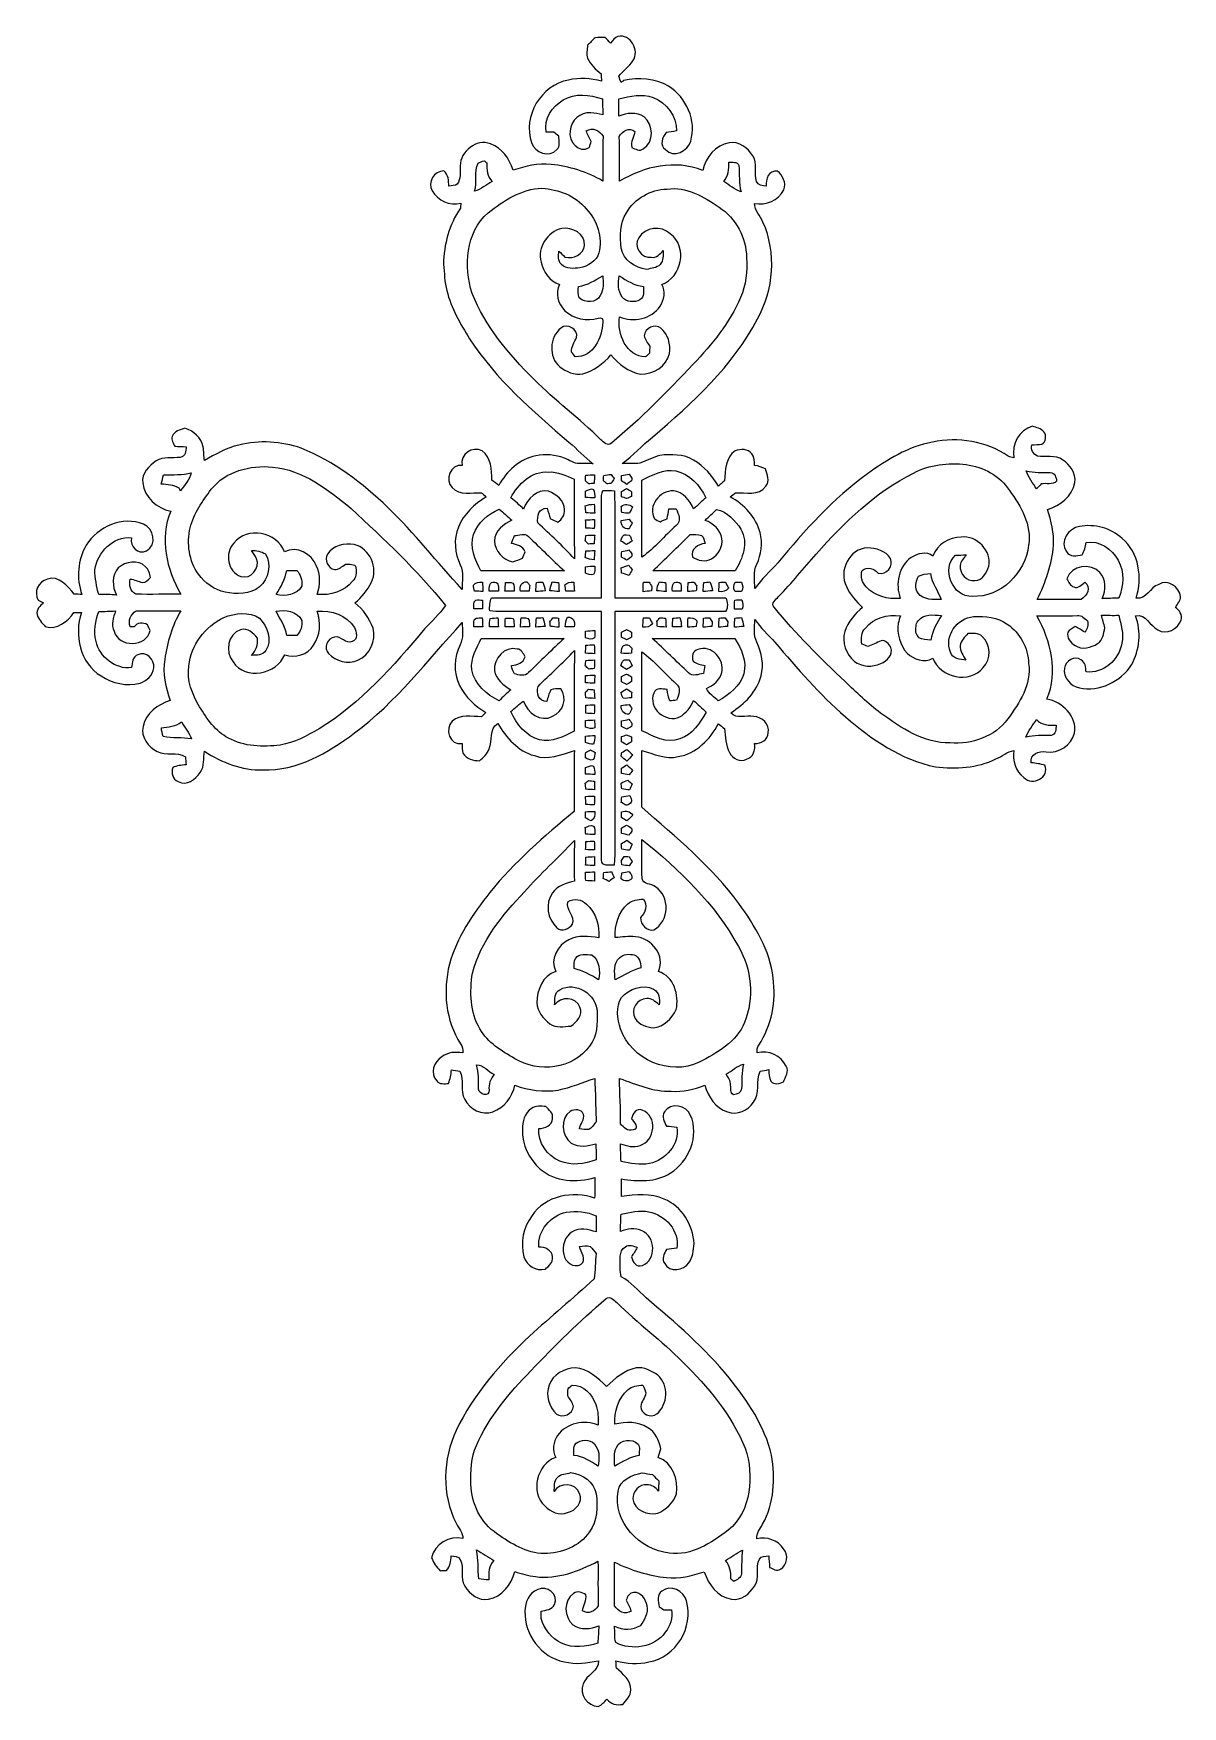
# Model space of a CAD drawing. Header units: centimetres. Extents: x -8 to 10.1, y -13.6 to 12.9.
import ezdxf

# ---------------------------------------------------------------- set-up
doc = ezdxf.new("R2010")
doc.units = ezdxf.units.CM
doc.header["$MEASUREMENT"] = 0
doc.layers.add('Camada 1', color=7, linetype='Continuous')

msp = doc.modelspace()

# ---------------------------------------------------------------- linework, layer by layer
at = {"layer": 'Camada 1', "color": 156}
for points, knots in [([(0.86301, 12.8397), (0.91487, 12.84076), (0.96672, 12.84147), (1.01893, 12.84111), (1.01893, 12.84111), (1.04822, 12.81219), (1.07821, 12.78325), (1.10854, 12.75468), (1.10854, 12.75468), (1.1417, 12.79419), (1.17276, 12.8397), (1.22319, 12.8598), (1.22319, 12.8598), (1.42111, 12.90637), (1.57385, 12.63297), (1.46203, 12.47598), (1.46203, 12.47598), (1.39994, 12.3832), (1.30681, 12.31653), (1.23871, 12.22869), (1.23871, 12.22869), (1.24753, 12.20364), (1.26483, 12.15355), (1.2733, 12.1285), (1.2733, 12.1285), (1.28352, 12.13661), (1.30398, 12.15284), (1.31421, 12.16096), (1.31421, 12.16096), (1.55093, 12.22058), (1.81163, 12.19447), (2.02471, 12.07276), (2.02471, 12.07276), (2.3027, 11.8932), (2.47485, 11.52877), (2.37396, 11.20352), (2.37396, 11.20352), (2.32952, 11.04406), (2.10233, 10.93329), (1.97567, 11.06946), (1.97567, 11.06946), (1.87973, 11.14072), (1.92453, 11.2649), (1.98697, 11.3418), (1.98697, 11.3418), (2.0406, 11.34816), (2.09632, 11.34816), (2.14782, 11.36755), (2.14782, 11.36755), (2.15418, 11.59686), (1.99438, 11.81594), (1.77989, 11.89249), (1.77989, 11.89249), (1.60455, 11.96163), (1.41546, 11.91472), (1.24049, 11.87167), (1.24049, 11.87167), (1.23871, 11.78066), (1.23837, 11.68964), (1.23696, 11.59862), (1.23696, 11.59862), (1.3643, 11.65048), (1.51918, 11.66636), (1.63912, 11.58699), (1.63912, 11.58699), (1.78659, 11.4621), (1.80247, 11.18764), (1.62501, 11.08145), (1.62501, 11.08145), (1.56715, 11.03771), (1.49978, 11.07934), (1.44439, 11.10404), (1.44439, 11.10404), (1.42217, 11.19505), (1.47825, 11.27019), (1.49272, 11.35486), (1.49272, 11.35486), (1.4017, 11.43141), (1.29411, 11.36156), (1.2419, 11.27725), (1.2419, 11.27725), (1.25635, 11.04194), (1.24824, 10.80593), (1.2486, 10.57028), (1.2486, 10.57028), (1.63841, 10.80487), (2.12948, 10.91565), (2.56482, 10.74103), (2.56482, 10.74103), (2.60996, 10.94634), (2.77013, 11.13825), (2.98179, 11.17776), (2.98179, 11.17776), (3.13843, 11.20634), (3.27954, 11.09556), (3.35716, 10.96892), (3.35716, 10.96892), (3.43724, 10.84932), (3.36668, 10.69517), (3.41643, 10.56745), (3.41643, 10.56745), (3.43512, 10.49972), (3.51308, 10.49867), (3.56953, 10.48949), (3.56953, 10.48949), (3.55435, 10.60309), (3.61046, 10.74596), (3.74626, 10.73009), (3.74626, 10.73009), (3.82812, 10.65565), (3.88915, 10.54734), (3.84681, 10.43447), (3.84681, 10.43447), (3.76356, 10.26548), (3.566, 10.18293), (3.38432, 10.21927), (3.38432, 10.21927), (3.38396, 10.10497), (3.47851, 10.02418), (3.51732, 9.92187), (3.51732, 9.92187), (3.73462, 9.43751), (3.68735, 8.85367), (3.43124, 8.39294), (3.43124, 8.39294), (3.03895, 7.64363), (2.40641, 7.06191), (1.76859, 6.52251), (1.76859, 6.52251), (1.6035, 6.39022), (1.46168, 6.23147), (1.29341, 6.10305), (1.29341, 6.10305), (1.38584, 6.10553), (1.47861, 6.09917), (1.57068, 6.10904), (1.57068, 6.10904), (1.67581, 6.14892), (1.7767, 6.20077), (1.88501, 6.23429), (1.88501, 6.23429), (2.06528, 6.25228), (2.26108, 6.25686), (2.42088, 6.15704), (2.42088, 6.15704), (2.58986, 6.06214), (2.71687, 5.91009), (2.81388, 5.74464), (2.81388, 5.74464), (2.84456, 5.77356), (2.87596, 5.80248), (2.90736, 5.83142), (2.90736, 5.83142), (2.92077, 5.99581), (2.92288, 6.20535), (3.07705, 6.30626), (3.07705, 6.30626), (3.16171, 6.34012), (3.28131, 6.3373), (3.34127, 6.25686), (3.34127, 6.25686), (3.38361, 6.20642), (3.38149, 6.13833), (3.38466, 6.07589), (3.38466, 6.07589), (3.44464, 6.06636), (3.50143, 6.0445), (3.55647, 6.01873), (3.55647, 6.01873), (3.58787, 5.9316), (3.62773, 5.82824), (3.56141, 5.74605), (3.56141, 5.74605), (3.45593, 5.5873), (3.24284, 5.65114), (3.08409, 5.64409), (3.08409, 5.64409), (3.06258, 5.62716), (3.01919, 5.59364), (2.99731, 5.57671), (2.99731, 5.57671), (3.22133, 5.45994), (3.40513, 5.2585), (3.47286, 5.01263), (3.47286, 5.01263), (3.51413, 4.84575), (3.48979, 4.66726), (3.4196, 4.51167), (3.4196, 4.51167), (3.3575, 4.39244), (3.39102, 4.2552), (3.38785, 4.12715), (3.38785, 4.12715), (3.48979, 4.27955), (3.63479, 4.3942), (3.74979, 4.53531), (3.74979, 4.53531), (4.17841, 5.04579), (4.62469, 5.5513), (5.16831, 5.94325), (5.16831, 5.94325), (5.47945, 6.16338), (5.8139, 6.37399), (6.19455, 6.44384), (6.19455, 6.44384), (6.60201, 6.53415), (7.04897, 6.45407), (7.39539, 6.22053), (7.39539, 6.22053), (7.42256, 6.20747), (7.45149, 6.19901), (7.48219, 6.19548), (7.48219, 6.19548), (7.44479, 6.41139), (7.56508, 6.63434), (7.77993, 6.69714), (7.77993, 6.69714), (7.83955, 6.67068), (7.91328, 6.66009), (7.95596, 6.60541), (7.95596, 6.60541), (8.00605, 6.55002), (7.99124, 6.44878), (7.92704, 6.41103), (7.92704, 6.41103), (7.87271, 6.40432), (7.81873, 6.40362), (7.76476, 6.4015), (7.76476, 6.4015), (7.75523, 6.32848), (7.78064, 6.25264), (7.85471, 6.22406), (7.85471, 6.22406), (7.98559, 6.19478), (8.13693, 6.24981), (8.2537, 6.16479), (8.2537, 6.16479), (8.37154, 6.08648), (8.47384, 5.95241), (8.44561, 5.80284), (8.44561, 5.80284), (8.40751, 5.58589), (8.21455, 5.44089), (8.01523, 5.37774), (8.01523, 5.37774), (8.0692, 5.19394), (8.12248, 5.0045), (8.10977, 4.81083), (8.10977, 4.81083), (8.08438, 4.51167), (7.98595, 4.2231), (7.85154, 3.95639), (7.85154, 3.95639), (8.08367, 3.95429), (8.3158, 3.95817), (8.54793, 3.95359), (8.54793, 3.95359), (8.6393, 4.01462), (8.71126, 4.14372), (8.60755, 4.2305), (8.60755, 4.2305), (8.55817, 4.1903), (8.50452, 4.12116), (8.43221, 4.15395), (8.43221, 4.15395), (8.36872, 4.16877), (8.3486, 4.2344), (8.32073, 4.28412), (8.32073, 4.28412), (8.39623, 4.49615), (8.69292, 4.53813), (8.84319, 4.38396), (8.84319, 4.38396), (8.94374, 4.26861), (8.94091, 4.10457), (8.88166, 3.97052), (8.88166, 3.97052), (8.96808, 3.97262), (9.05522, 3.97403), (9.14235, 3.97474), (9.14235, 3.97474), (9.21432, 4.16596), (9.23795, 4.39137), (9.13248, 4.57553), (9.13248, 4.57553), (9.03229, 4.75051), (8.83403, 4.89515), (8.62412, 4.85668), (8.62412, 4.85668), (8.61637, 4.78754), (8.59625, 4.72088), (8.5645, 4.65878), (8.5645, 4.65878), (8.47984, 4.64784), (8.3666, 4.62068), (8.31615, 4.71276), (8.31615, 4.71276), (8.1955, 4.86657), (8.34684, 5.08565), (8.51829, 5.10928), (8.51829, 5.10928), (8.75819, 5.15408), (9.01324, 5.08494), (9.19526, 4.92195), (9.19526, 4.92195), (9.46338, 4.69688), (9.51983, 4.29648), (9.41716, 3.97615), (9.41716, 3.97615), (9.58261, 3.95181), (9.63272, 4.14973), (9.77313, 4.19452), (9.77313, 4.19452), (9.91705, 4.28449), (10.09945, 4.15361), (10.11955, 4.0012), (10.11955, 4.0012), (10.11989, 3.93383), (10.06734, 3.88443), (10.03594, 3.82975), (10.03594, 3.82975), (10.10226, 3.78953), (10.14954, 3.70876), (10.12661, 3.63044), (10.12661, 3.63044), (10.07969, 3.48862), (9.89271, 3.38632), (9.75795, 3.47593), (9.75795, 3.47593), (9.6299, 3.538), (9.57416, 3.73203), (9.408, 3.69887), (9.408, 3.69887), (9.50219, 3.44594), (9.4729, 3.15736), (9.34378, 2.92242), (9.34378, 2.92242), (9.17304, 2.65677), (8.83508, 2.48744), (8.52077, 2.55975), (8.52077, 2.55975), (8.38036, 2.58197), (8.25794, 2.72238), (8.28335, 2.86738), (8.28335, 2.86738), (8.30204, 2.97992), (8.44032, 3.07869), (8.5444, 3.00073), (8.5444, 3.00073), (8.61601, 2.9651), (8.61849, 2.88113), (8.62448, 2.81199), (8.62448, 2.81199), (8.89611, 2.77424), (9.14834, 3.00426), (9.18963, 3.26496), (9.18963, 3.26496), (9.22384, 3.41277), (9.17553, 3.56129), (9.1413, 3.70453), (9.1413, 3.70453), (9.04957, 3.70382), (8.95784, 3.70416), (8.86648, 3.70628), (8.86648, 3.70628), (8.88695, 3.64031), (8.90529, 3.57328), (8.92364, 3.50591), (8.92364, 3.50591), (8.89893, 3.41841), (8.89011, 3.31223), (8.80687, 3.2572), (8.80687, 3.2572), (8.70315, 3.19334), (8.55992, 3.15382), (8.45021, 3.22615), (8.45021, 3.22615), (8.38353, 3.27378), (8.31298, 3.34785), (8.33485, 3.43712), (8.33485, 3.43712), (8.36414, 3.47875), (8.4114, 3.50131), (8.45338, 3.52777), (8.45338, 3.52777), (8.50418, 3.49849), (8.55427, 3.46886), (8.60472, 3.43853), (8.60472, 3.43853), (8.6527, 3.48757), (8.65623, 3.55211), (8.64987, 3.61667), (8.64987, 3.61667), (8.60014, 3.65161), (8.55639, 3.71298), (8.48795, 3.70099), (8.48795, 3.70099), (8.27453, 3.69359), (8.06074, 3.69605), (7.8473, 3.69464), (7.8473, 3.69464), (8.06779, 3.30129), (8.19092, 2.81094), (8.00534, 2.37983), (8.00534, 2.37983), (8.25053, 2.3361), (8.48442, 2.10397), (8.44351, 1.84185), (8.44351, 1.84185), (8.38741, 1.65417), (8.19338, 1.51165), (7.99406, 1.54622), (7.99406, 1.54622), (7.87976, 1.5681), (7.73547, 1.5106), (7.75911, 1.373), (7.75911, 1.373), (7.83037, 1.3656), (7.90093, 1.35361), (7.97043, 1.33526), (7.97043, 1.33526), (8.06145, 1.14089), (7.77251, 0.99907), (7.64199, 1.14018), (7.64199, 1.14018), (7.50476, 1.23861), (7.46207, 1.40406), (7.48324, 1.56493), (7.48324, 1.56493), (7.37741, 1.54975), (7.29592, 1.47425), (7.20031, 1.43298), (7.20031, 1.43298), (6.90433, 1.2887), (6.56566, 1.26858), (6.24394, 1.30951), (6.24394, 1.30951), (5.69994, 1.41393), (5.23428, 1.74554), (4.82082, 2.09797), (4.82082, 2.09797), (4.41161, 2.45358), (4.05635, 2.86526), (3.70676, 3.278), (3.70676, 3.278), (3.59599, 3.39443), (3.48345, 3.50908), (3.38644, 3.63748), (3.38644, 3.63748), (3.39031, 3.51861), (3.36139, 3.38985), (3.4196, 3.27907), (3.4196, 3.27907), (3.49615, 3.11433), (3.53813, 2.92559), (3.48628, 2.74708), (3.48628, 2.74708), (3.42172, 2.49344), (3.2245, 2.29975), (3.00861, 2.16465), (3.00861, 2.16465), (3.10032, 2.05351), (3.24991, 2.12901), (3.37162, 2.10431), (3.37162, 2.10431), (3.50038, 2.09727), (3.62703, 1.98296), (3.59915, 1.84608), (3.59915, 1.84608), (3.59421, 1.73672), (3.48662, 1.67181), (3.38502, 1.67852), (3.38502, 1.67852), (3.39772, 1.57868), (3.36668, 1.45873), (3.25768, 1.42911), (3.25768, 1.42911), (3.15431, 1.37442), (3.03895, 1.43968), (2.98779, 1.53317), (2.98779, 1.53317), (2.92676, 1.64994), (2.92113, 1.78505), (2.90807, 1.91347), (2.90807, 1.91347), (2.87596, 1.93922), (2.84456, 1.96497), (2.81281, 1.99036), (2.81281, 1.99036), (2.68123, 1.74237), (2.46181, 1.51765), (2.17499, 1.46931), (2.17499, 1.46931), (1.97779, 1.42063), (1.788, 1.51482), (1.60279, 1.5681), (1.60279, 1.5681), (1.60067, 1.26824), (1.60632, 0.96838), (1.59962, 0.66852), (1.59962, 0.66852), (2.1436, 0.19543), (2.70734, -0.26811), (3.13667, -0.85371), (3.13667, -0.85371), (3.38678, -1.20578), (3.63126, -1.59103), (3.67712, -2.03059), (3.67712, -2.03059), (3.73074, -2.3964), (3.65314, -2.7827), (3.45064, -3.09385), (3.45064, -3.09385), (3.4196, -3.12771), (3.42525, -3.17287), (3.42664, -3.2152), (3.42664, -3.2152), (3.60693, -3.17005), (3.80448, -3.25472), (3.88279, -3.42547), (3.88279, -3.42547), (3.935, -3.50801), (3.87009, -3.59621), (3.8401, -3.67381), (3.8401, -3.67381), (3.77591, -3.70451), (3.69335, -3.72392), (3.64008, -3.66289), (3.64008, -3.66289), (3.61292, -3.60608), (3.61574, -3.54117), (3.60727, -3.48049), (3.60727, -3.48049), (3.56141, -3.48826), (3.51625, -3.49671), (3.4711, -3.50519), (3.4711, -3.50519), (3.39596, -3.66148), (3.48168, -3.85692), (3.36632, -3.99732), (3.36632, -3.99732), (3.27954, -4.12396), (3.10844, -4.2058), (2.95816, -4.1476), (2.95816, -4.1476), (2.76589, -4.09292), (2.65372, -3.90701), (2.59551, -3.72814), (2.59551, -3.72814), (2.42653, -3.79095), (2.24873, -3.83292), (2.0674, -3.82198), (2.0674, -3.82198), (1.7813, -3.83151), (1.51494, -3.71333), (1.25142, -3.61914), (1.25142, -3.61914), (1.24473, -3.85867), (1.27682, -4.09785), (1.26236, -4.33775), (1.26236, -4.33775), (1.31599, -4.39101), (1.37843, -4.46897), (1.46485, -4.43089), (1.46485, -4.43089), (1.57633, -4.40972), (1.47014, -4.30352), (1.43839, -4.2566), (1.43839, -4.2566), (1.45851, -4.173), (1.50931, -4.08586), (1.60984, -4.12043), (1.60984, -4.12043), (1.85327, -4.20722), (1.81551, -4.6115), (1.57492, -4.67747), (1.57492, -4.67747), (1.47262, -4.71945), (1.36396, -4.68665), (1.26448, -4.65313), (1.26448, -4.65313), (1.26695, -4.74591), (1.26906, -4.83904), (1.27365, -4.93218), (1.27365, -4.93218), (1.42075, -4.95757), (1.57175, -4.99955), (1.72098, -4.96427), (1.72098, -4.96427), (1.97815, -4.9163), (2.2011, -4.65878), (2.15594, -4.39067), (2.15594, -4.39067), (2.10056, -4.38467), (2.04623, -4.37866), (1.99155, -4.37196), (1.99155, -4.37196), (1.95733, -4.3053), (1.90406, -4.21957), (1.96261, -4.14972), (1.96261, -4.14972), (2.05363, -3.98814), (2.31151, -4.04423), (2.3722, -4.20439), (2.3722, -4.20439), (2.51543, -4.52895), (2.34468, -4.93606), (2.05222, -5.11703), (2.05222, -5.11703), (1.82257, -5.26272), (1.53718, -5.24898), (1.27964, -5.20805), (1.27964, -5.20805), (1.28071, -5.30119), (1.28071, -5.39467), (1.2793, -5.48815), (1.2793, -5.48815), (1.5033, -5.45324), (1.74495, -5.42995), (1.95662, -5.52942), (1.95662, -5.52942), (2.23779, -5.64054), (2.40748, -5.9397), (2.42724, -6.23216), (2.42724, -6.23216), (2.42159, -6.33728), (2.40924, -6.44983), (2.34468, -6.53767), (2.34468, -6.53767), (2.26284, -6.66255), (2.04306, -6.68935), (1.96298, -6.5479), (1.96298, -6.5479), (1.90406, -6.47734), (1.95698, -6.39161), (1.99119, -6.32388), (1.99119, -6.32388), (2.04517, -6.31684), (2.09951, -6.31012), (2.15418, -6.30519), (2.15418, -6.30519), (2.20392, -6.03425), (1.97214, -5.77461), (1.71321, -5.73015), (1.71321, -5.73015), (1.56574, -5.69736), (1.41793, -5.73827), (1.27365, -5.76509), (1.27365, -5.76509), (1.26941, -5.85681), (1.26695, -5.94888), (1.26378, -6.04061), (1.26378, -6.04061), (1.37242, -6.00075), (1.49589, -5.97639), (1.60491, -6.03037), (1.60491, -6.03037), (1.82257, -6.12104), (1.83739, -6.48933), (1.6102, -6.57647), (1.6102, -6.57647), (1.50895, -6.61068), (1.4592, -6.52356), (1.43839, -6.44031), (1.43839, -6.44031), (1.47014, -6.39197), (1.50049, -6.34293), (1.53046, -6.29355), (1.53046, -6.29355), (1.47155, -6.27203), (1.40029, -6.23639), (1.34279, -6.28085), (1.34279, -6.28085), (1.22073, -6.34822), (1.27718, -6.50485), (1.25742, -6.61775), (1.25742, -6.61775), (1.26342, -6.66326), (1.26977, -6.70911), (1.27718, -6.75498), (1.27718, -6.75498), (1.42675, -6.8414), (1.54106, -6.97264), (1.66806, -7.08764), (1.66806, -7.08764), (2.12984, -7.48276), (2.59761, -7.87822), (2.98216, -8.35201), (2.98216, -8.35201), (3.2732, -8.71677), (3.54483, -9.11823), (3.65278, -9.57896), (3.65278, -9.57896), (3.71522, -9.94443), (3.69546, -10.33992), (3.51167, -10.67011), (3.51167, -10.67011), (3.47427, -10.74384), (3.4083, -10.8091), (3.41782, -10.89835), (3.41782, -10.89835), (3.57798, -10.86485), (3.74979, -10.91988), (3.84328, -11.05817), (3.84328, -11.05817), (3.92513, -11.15199), (3.90289, -11.3178), (3.79284, -11.3799), (3.79284, -11.3799), (3.73744, -11.424), (3.67571, -11.37038), (3.62279, -11.35133), (3.62279, -11.35133), (3.6175, -11.29064), (3.61256, -11.22997), (3.60763, -11.16999), (3.60763, -11.16999), (3.55893, -11.18235), (3.48767, -11.16434), (3.46192, -11.21974), (3.46192, -11.21974), (3.39066, -11.35274), (3.47215, -11.52102), (3.38432, -11.64907), (3.38432, -11.64907), (3.30706, -11.76972), (3.17406, -11.88225), (3.02095, -11.85545), (3.02095, -11.85545), (2.79729, -11.82439), (2.65759, -11.62013), (2.58704, -11.42259), (2.58704, -11.42259), (2.39442, -11.48114), (2.19581, -11.53795), (1.9919, -11.51395), (1.9919, -11.51395), (1.7058, -11.48221), (1.4264, -11.39577), (1.16852, -11.26876), (1.16852, -11.26876), (1.16886, -11.49985), (1.17698, -11.73127), (1.16852, -11.96233), (1.16852, -11.96233), (1.23131, -12.0477), (1.33115, -12.10697), (1.4324, -12.04417), (1.4324, -12.04417), (1.41442, -11.98279), (1.38618, -11.926), (1.35407, -11.87167), (1.35407, -11.87167), (1.37665, -11.81698), (1.40136, -11.75032), (1.47226, -11.74855), (1.47226, -11.74855), (1.59327, -11.74221), (1.66523, -11.85862), (1.68887, -11.96233), (1.68887, -11.96233), (1.70897, -12.07628), (1.64618, -12.1807), (1.5855, -12.27172), (1.5855, -12.27172), (1.45391, -12.34052), (1.30328, -12.35075), (1.16993, -12.27983), (1.16993, -12.27983), (1.17875, -12.36591), (1.16216, -12.45798), (1.18898, -12.54125), (1.18898, -12.54125), (1.44122, -12.67283), (1.8014, -12.61991), (1.9725, -12.37826), (1.9725, -12.37826), (2.05258, -12.28019), (2.09174, -12.15071), (2.06915, -12.02512), (2.06915, -12.02512), (2.03989, -12.02512), (1.98096, -12.02443), (1.95169, -12.02407), (1.95169, -12.02407), (1.93264, -12.01171), (1.89488, -11.98667), (1.87619, -11.97397), (1.87619, -11.97397), (1.8635, -11.89248), (1.83351, -11.781), (1.92029, -11.72879), (1.92029, -11.72879), (2.05399, -11.6085), (2.26601, -11.72808), (2.30764, -11.88261), (2.30764, -11.88261), (2.43004, -12.29182), (2.13971, -12.77584), (1.71496, -12.84674), (1.71496, -12.84674), (1.54247, -12.89332), (1.3636, -12.86898), (1.19251, -12.83158), (1.19251, -12.83158), (1.19498, -12.86968), (1.19744, -12.90777), (1.20063, -12.94623), (1.20063, -12.94623), (1.30398, -13.03406), (1.42923, -13.1399), (1.4257, -13.28842), (1.4257, -13.28842), (1.43415, -13.38579), (1.35548, -13.45211), (1.29905, -13.51913), (1.29905, -13.51913), (1.20344, -13.53361), (1.11031, -13.51597), (1.04787, -13.43623), (1.04787, -13.43623), (1.01294, -13.48598), (0.96497, -13.52161), (0.91346, -13.55266), (0.91346, -13.55266), (0.74202, -13.54348), (0.60232, -13.35827), (0.67322, -13.19459), (0.67322, -13.19459), (0.72508, -13.04959), (0.92652, -12.99703), (0.91558, -12.82734), (0.91558, -12.82734), (0.73778, -12.86228), (0.55398, -12.89437), (0.37548, -12.84323), (0.37548, -12.84323), (0.00752, -12.78008), (-0.25634, -12.41107), (-0.24611, -12.04699), (-0.24611, -12.04699), (-0.2447, -11.90837), (-0.18508, -11.75066), (-0.04327, -11.70269), (-0.04327, -11.70269), (0.0943, -11.62719), (0.30104, -11.7877), (0.22238, -11.9387), (0.22238, -11.9387), (0.18991, -12.02512), (0.08444, -12.02336), (0.0093, -12.04524), (0.0093, -12.04524), (0.01, -12.07416), (0.01071, -12.13166), (0.01141, -12.1606), (0.01141, -12.1606), (0.06221, -12.32568), (0.17156, -12.4788), (0.33279, -12.55077), (0.33279, -12.55077), (0.51235, -12.64318), (0.7219, -12.60191), (0.90711, -12.55077), (0.90711, -12.55077), (0.91134, -12.45798), (0.9177, -12.36591), (0.92369, -12.27384), (0.92369, -12.27384), (0.79316, -12.3278), (0.63406, -12.34651), (0.51235, -12.26078), (0.51235, -12.26078), (0.3716, -12.1366), (0.35572, -11.8766), (0.52294, -11.76725), (0.52294, -11.76725), (0.58079, -11.71115), (0.65804, -11.75454), (0.71626, -11.78453), (0.71626, -11.78453), (0.73461, -11.87696), (0.67675, -11.9528), (0.66369, -12.03888), (0.66369, -12.03888), (0.75683, -12.10274), (0.86018, -12.04382), (0.91275, -11.95916), (0.91275, -11.95916), (0.90606, -11.72386), (0.91064, -11.48855), (0.90852, -11.25324), (0.90852, -11.25324), (0.60725, -11.41306), (0.26611, -11.54253), (-0.08066, -11.49807), (-0.08066, -11.49807), (-0.1932, -11.48749), (-0.29937, -11.44834), (-0.40769, -11.4194), (-0.40769, -11.4194), (-0.45671, -11.62261), (-0.60947, -11.81628), (-0.82184, -11.85579), (-0.82184, -11.85579), (-0.97918, -11.88401), (-1.1217, -11.775), (-1.19861, -11.6473), (-1.19861, -11.6473), (-1.28186, -11.52136), (-1.20215, -11.35837), (-1.2674, -11.22715), (-1.2674, -11.22715), (-1.29385, -11.17141), (-1.36265, -11.17916), (-1.41274, -11.16894), (-1.41274, -11.16894), (-1.41381, -11.2522), (-1.42615, -11.33651), (-1.48612, -11.39964), (-1.48612, -11.39964), (-1.51999, -11.40071), (-1.55421, -11.40247), (-1.58808, -11.40459), (-1.58808, -11.40459), (-1.64663, -11.34638), (-1.69073, -11.27724), (-1.72213, -11.2014), (-1.72213, -11.2014), (-1.67133, -10.98442), (-1.44344, -10.84402), (-1.22648, -10.89764), (-1.22648, -10.89764), (-1.2219, -10.80204), (-1.29526, -10.73326), (-1.33266, -10.65211), (-1.33266, -10.65211), (-1.56832, -10.19915), (-1.54539, -9.64211), (-1.33091, -9.18596), (-1.33091, -9.18596), (-1.06067, -8.60989), (-0.631, -8.12834), (-0.17273, -7.69513), (-0.17273, -7.69513), (0.16381, -7.38821), (0.51447, -7.09753), (0.8482, -6.78778), (0.8482, -6.78778), (0.87041, -6.65726), (0.86159, -6.52144), (0.88172, -6.38986), (0.88172, -6.38986), (0.84961, -6.35141), (0.81927, -6.31189), (0.78329, -6.27803), (0.78329, -6.27803), (0.73179, -6.25369), (0.67251, -6.27554), (0.61889, -6.27661), (0.61889, -6.27661), (0.633, -6.37117), (0.74165, -6.48192), (0.63794, -6.56201), (0.63794, -6.56201), (0.52294, -6.62481), (0.38746, -6.52039), (0.36771, -6.40362), (0.36771, -6.40362), (0.33913, -6.27415), (0.37935, -6.11504), (0.5, -6.04519), (0.5, -6.04519), (0.61606, -5.97605), (0.75754, -6.00816), (0.87819, -6.0466), (0.87819, -6.0466), (0.87712, -5.96158), (0.87748, -5.87657), (0.88065, -5.79189), (0.88065, -5.79189), (0.7332, -5.72523), (0.56563, -5.71039), (0.40722, -5.7358), (0.40722, -5.7358), (0.15886, -5.78519), (-0.0496, -6.02931), (-0.02563, -6.28719), (-0.02563, -6.28719), (0.06891, -6.2819), (0.18569, -6.33518), (0.18885, -6.44241), (0.18885, -6.44241), (0.20791, -6.52992), (0.12958, -6.58318), (0.07666, -6.63751), (0.07666, -6.63751), (-0.06973, -6.66679), (-0.21859, -6.58318), (-0.26304, -6.43924), (-0.26304, -6.43924), (-0.3202, -6.21734), (-0.27186, -5.97252), (-0.13428, -5.78908), (-0.13428, -5.78908), (0.07386, -5.47404), (0.51729, -5.39043), (0.85596, -5.5132), (0.85596, -5.5132), (0.86018, -5.4049), (0.86055, -5.29659), (0.86055, -5.18829), (0.86055, -5.18829), (0.57479, -5.27154), (0.23013, -5.25426), (-0.00375, -5.05247), (-0.00375, -5.05247), (-0.17838, -4.89654), (-0.29832, -4.66653), (-0.28456, -4.42841), (-0.28456, -4.42841), (-0.29055, -4.30281), (-0.24965, -4.1663), (-0.14062, -4.09363), (-0.14062, -4.09363), (-0.07606, -4.04423), (0.00893, -4.06223), (0.08407, -4.06152), (0.08407, -4.06152), (0.13311, -4.11585), (0.20754, -4.17052), (0.18885, -4.25484), (0.18885, -4.25484), (0.18427, -4.36102), (0.06926, -4.41571), (-0.02526, -4.40901), (-0.02526, -4.40901), (-0.04714, -4.6295), (0.1049, -4.84151), (0.30351, -4.92653), (0.30351, -4.92653), (0.48766, -5.0045), (0.69827, -4.97557), (0.88065, -4.90643), (0.88065, -4.90643), (0.87782, -4.82175), (0.87712, -4.73709), (0.87712, -4.65277), (0.87712, -4.65277), (0.74872, -4.68841), (0.60371, -4.71557), (0.48343, -4.64078), (0.48343, -4.64078), (0.33031, -4.53), (0.30563, -4.25272), (0.47108, -4.14231), (0.47108, -4.14231), (0.53528, -4.09926), (0.65029, -4.1035), (0.6778, -4.18853), (0.6778, -4.18853), (0.70321, -4.27036), (0.62666, -4.33846), (0.61784, -4.41817), (0.61784, -4.41817), (0.66545, -4.42524), (0.71344, -4.42877), (0.76178, -4.42841), (0.76178, -4.42841), (0.81398, -4.40302), (0.84254, -4.34798), (0.87994, -4.30635), (0.87994, -4.30635), (0.87748, -4.20687), (0.87607, -4.10738), (0.86725, -4.00824), (0.86725, -4.00824), (0.87994, -3.87807), (0.85136, -3.7486), (0.85913, -3.61809), (0.85913, -3.61809), (0.66828, -3.68652), (0.47919, -3.76166), (0.28022, -3.80293), (0.28022, -3.80293), (0.04916, -3.83962), (-0.18649, -3.80787), (-0.40486, -3.72743), (-0.40486, -3.72743), (-0.44472, -3.91123), (-0.57136, -4.08515), (-0.75411, -4.14619), (-0.75411, -4.14619), (-0.92273, -4.2125), (-1.11853, -4.10526), (-1.19649, -3.95145), (-1.19649, -3.95145), (-1.2794, -3.81458), (-1.19861, -3.64384), (-1.27482, -3.50343), (-1.27482, -3.50343), (-1.30868, -3.49849), (-1.37605, -3.48896), (-1.40957, -3.48402), (-1.40957, -3.48402), (-1.41169, -3.55811), (-1.42721, -3.63078), (-1.45401, -3.69992), (-1.45401, -3.69992), (-1.51823, -3.70098), (-1.59549, -3.71791), (-1.63922, -3.65688), (-1.63922, -3.65688), (-1.75494, -3.54541), (-1.6858, -3.3482), (-1.55739, -3.27764), (-1.55739, -3.27764), (-1.46495, -3.20075), (-1.34326, -3.19933), (-1.23001, -3.21449), (-1.23001, -3.21449), (-1.22259, -3.16406), (-1.23107, -3.11502), (-1.26281, -3.07445), (-1.26281, -3.07445), (-1.50201, -2.70544), (-1.54539, -2.23414), (-1.43886, -1.81361), (-1.43886, -1.81361), (-1.32525, -1.38923), (-1.0702, -1.01845), (-0.80067, -0.67768), (-0.80067, -0.67768), (-0.41015, -0.19861), (0.05622, 0.21166), (0.53352, 0.60149), (0.53352, 0.60149), (0.53493, 0.92357), (0.53211, 1.24566), (0.53528, 1.56739), (0.53528, 1.56739), (0.33384, 1.49859), (0.11618, 1.40689), (-0.09689, 1.48556), (-0.09689, 1.48556), (-0.35794, 1.55575), (-0.5421, 1.77024), (-0.67615, 1.99319), (-0.67615, 1.99319), (-0.81938, 1.90712), (-0.75306, 1.72614), (-0.81373, 1.5949), (-0.81373, 1.5949), (-0.8356, 1.51306), (-0.90299, 1.45944), (-0.96366, 1.40582), (-0.96366, 1.40582), (-1.06384, 1.4037), (-1.16828, 1.43403), (-1.22578, 1.52223), (-1.22578, 1.52223), (-1.23813, 1.57268), (-1.23565, 1.62525), (-1.23883, 1.67605), (-1.23883, 1.67605), (-1.43532, 1.64182), (-1.51928, 1.90677), (-1.3951, 2.03165), (-1.3951, 2.03165), (-1.26388, 2.13924), (-1.08713, 2.10502), (-0.93155, 2.1008), (-0.93155, 2.1008), (-0.91427, 2.11773), (-0.88005, 2.1523), (-0.86277, 2.16958), (-0.86277, 2.16958), (-1.03633, 2.27119), (-1.19333, 2.41194), (-1.27975, 2.5961), (-1.27975, 2.5961), (-1.3817, 2.79612), (-1.36582, 3.03988), (-1.27163, 3.23956), (-1.27163, 3.23956), (-1.21272, 3.3468), (-1.23989, 3.4731), (-1.23742, 3.58951), (-1.23742, 3.58951), (-1.78564, 2.99049), (-2.28304, 2.33327), (-2.93851, 1.84362), (-2.93851, 1.84362), (-3.35867, 1.5307), (-3.8455, 1.24001), (-4.38808, 1.26047), (-4.38808, 1.26047), (-4.71933, 1.25095), (-5.03683, 1.37442), (-5.30952, 1.5547), (-5.30952, 1.5547), (-5.33846, 1.44322), (-5.3007, 1.31339), (-5.3822, 1.2199), (-5.3822, 1.2199), (-5.45382, 1.10878), (-5.59175, 1.00224), (-5.72686, 1.07562), (-5.72686, 1.07562), (-5.82141, 1.10771), (-5.83587, 1.21532), (-5.81435, 1.29928), (-5.81435, 1.29928), (-5.74662, 1.32539), (-5.67501, 1.33597), (-5.60305, 1.3395), (-5.60305, 1.3395), (-5.60656, 1.38219), (-5.61045, 1.42487), (-5.61433, 1.46721), (-5.61433, 1.46721), (-5.74874, 1.5554), (-5.91877, 1.47603), (-6.05776, 1.54869), (-6.05776, 1.54869), (-6.20065, 1.62172), (-6.32447, 1.77906), (-6.28285, 1.94734), (-6.28285, 1.94734), (-6.24051, 2.1583), (-6.04895, 2.29588), (-5.85351, 2.35549), (-5.85351, 2.35549), (-5.9223, 2.56399), (-5.97698, 2.78659), (-5.94099, 3.00708), (-5.94099, 3.00708), (-5.90184, 3.27483), (-5.82071, 3.53942), (-5.68842, 3.77613), (-5.68842, 3.77613), (-5.92266, 3.77437), (-6.1569, 3.77296), (-6.39115, 3.77684), (-6.39115, 3.77684), (-6.47581, 3.71792), (-6.52485, 3.62656), (-6.4864, 3.52355), (-6.4864, 3.52355), (-6.47087, 3.52355), (-6.44019, 3.52285), (-6.42467, 3.52285), (-6.42467, 3.52285), (-6.37105, 3.59199), (-6.28495, 3.5994), (-6.21371, 3.55247), (-6.21371, 3.55247), (-6.20241, 3.5306), (-6.18019, 3.48721), (-6.1689, 3.46569), (-6.1689, 3.46569), (-6.22816, 3.19405), (-6.66913, 3.19405), (-6.7418, 3.45369), (-6.7418, 3.45369), (-6.79402, 3.55742), (-6.74851, 3.67066), (-6.72029, 3.77331), (-6.72029, 3.77331), (-6.80778, 3.76908), (-6.89527, 3.76626), (-6.98275, 3.76519), (-6.98275, 3.76519), (-7.0346, 3.61492), (-7.07095, 3.44981), (-7.02578, 3.29247), (-7.02578, 3.29247), (-6.96687, 3.04799), (-6.72312, 2.84093), (-6.46346, 2.87867), (-6.46346, 2.87867), (-6.45464, 2.95451), (-6.45042, 3.05118), (-6.36574, 3.08188), (-6.36574, 3.08188), (-6.23663, 3.14924), (-6.09445, 3.00179), (-6.11316, 2.87301), (-6.11316, 2.87301), (-6.13115, 2.75943), (-6.22287, 2.66454), (-6.33117, 2.63138), (-6.33117, 2.63138), (-6.54178, 2.57739), (-6.76826, 2.62678), (-6.94748, 2.74637), (-6.94748, 2.74637), (-7.27872, 2.94534), (-7.37822, 3.40008), (-7.25582, 3.74896), (-7.25582, 3.74896), (-7.29567, 3.74896), (-7.33519, 3.74862), (-7.37505, 3.74791), (-7.37505, 3.74791), (-7.4784, 3.60362), (-7.63963, 3.47415), (-7.82908, 3.52565), (-7.82908, 3.52565), (-7.87669, 3.58563), (-7.93984, 3.6396), (-7.95889, 3.71651), (-7.95889, 3.71651), (-7.97406, 3.79659), (-7.90986, 3.85197), (-7.85871, 3.90102), (-7.85871, 3.90102), (-7.88585, 3.91478), (-7.91303, 3.92818), (-7.94019, 3.94158), (-7.94019, 3.94158), (-8.01534, 4.07246), (-7.9416, 4.24039), (-7.7959, 4.27637), (-7.7959, 4.27637), (-7.61281, 4.34304), (-7.47664, 4.16102), (-7.36974, 4.04142), (-7.36974, 4.04142), (-7.32919, 4.03895), (-7.28896, 4.03684), (-7.24841, 4.03436), (-7.24841, 4.03436), (-7.34046, 4.28907), (-7.31789, 4.58152), (-7.18137, 4.81612), (-7.18137, 4.81612), (-6.99757, 5.10645), (-6.60776, 5.27862), (-6.27755, 5.14702), (-6.27755, 5.14702), (-6.11351, 5.08177), (-6.05601, 4.81541), (-6.22781, 4.72439), (-6.22781, 4.72439), (-6.36432, 4.65737), (-6.49274, 4.79424), (-6.46558, 4.93043), (-6.46558, 4.93043), (-6.75874, 4.96112), (-7.00391, 4.70041), (-7.04415, 4.42489), (-7.04415, 4.42489), (-7.04415, 4.2919), (-7.01733, 4.16136), (-6.98346, 4.03367), (-6.98346, 4.03367), (-6.88962, 4.03754), (-6.79543, 4.03613), (-6.70195, 4.02344), (-6.70195, 4.02344), (-6.77321, 4.1589), (-6.77991, 4.33563), (-6.67549, 4.45523), (-6.67549, 4.45523), (-6.55906, 4.55365), (-6.36293, 4.59176), (-6.2465, 4.47393), (-6.2465, 4.47393), (-6.19183, 4.43335), (-6.18089, 4.36316), (-6.1643, 4.30176), (-6.1643, 4.30176), (-6.20311, 4.27109), (-6.23627, 4.21957), (-6.29238, 4.22521), (-6.29238, 4.22521), (-6.35975, 4.23474), (-6.41902, 4.27637), (-6.48851, 4.27708), (-6.48851, 4.27708), (-6.50544, 4.18465), (-6.48921, 4.08269), (-6.39538, 4.03895), (-6.39538, 4.03895), (-6.15938, 4.03119), (-5.92266, 4.04178), (-5.68594, 4.04037), (-5.68594, 4.04037), (-5.90995, 4.4323), (-6.03167, 4.92266), (-5.84539, 5.3534), (-5.84539, 5.3534), (-6.06517, 5.3915), (-6.25956, 5.57283), (-6.28848, 5.7972), (-6.28848, 5.7972), (-6.30753, 5.94783), (-6.19147, 6.07096), (-6.0754, 6.14715), (-6.0754, 6.14715), (-5.9597, 6.21524), (-5.82212, 6.18596), (-5.69582, 6.20218), (-5.69582, 6.20218), (-5.61362, 6.20854), (-5.60305, 6.30697), (-5.60339, 6.37117), (-5.60339, 6.37117), (-5.66266, 6.37363), (-5.72121, 6.37611), (-5.78014, 6.37823), (-5.78014, 6.37823), (-5.80307, 6.42761), (-5.84293, 6.4777), (-5.82105, 6.53486), (-5.82105, 6.53486), (-5.79177, 6.62057), (-5.69582, 6.63682), (-5.62139, 6.66328), (-5.62139, 6.66328), (-5.48345, 6.62023), (-5.36739, 6.51369), (-5.33069, 6.37151), (-5.33069, 6.37151), (-5.32363, 6.29849), (-5.32329, 6.22511), (-5.31376, 6.15209), (-5.31376, 6.15209), (-5.13842, 6.24699), (-4.96768, 6.35776), (-4.76871, 6.39657), (-4.76871, 6.39657), (-4.44593, 6.48088), (-4.09844, 6.45371), (-3.78412, 6.34753), (-3.78412, 6.34753), (-3.26483, 6.14115), (-2.81291, 5.79614), (-2.41428, 5.4095), (-2.41428, 5.4095), (-1.99236, 5.00522), (-1.63464, 4.54166), (-1.23742, 4.1148), (-1.23742, 4.1148), (-1.24235, 4.24322), (-1.20848, 4.38114), (-1.2681, 4.5011), (-1.2681, 4.5011), (-1.35242, 4.687), (-1.38205, 4.90821), (-1.29774, 5.09941), (-1.29774, 5.09941), (-1.21766, 5.30825), (-1.04091, 5.45747), (-0.86065, 5.57954), (-0.86065, 5.57954), (-0.87794, 5.5954), (-0.91286, 5.62751), (-0.93015, 5.64339), (-0.93015, 5.64339), (-1.08572, 5.65043), (-1.27657, 5.59435), (-1.39617, 5.72452), (-1.39617, 5.72452), (-1.52069, 5.84624), (-1.42015, 6.09635), (-1.23847, 6.07554), (-1.23847, 6.07554), (-1.27692, 6.25264), (-1.07514, 6.38457), (-0.92168, 6.3066), (-0.92168, 6.3066), (-0.78022, 6.20006), (-0.7714, 6.00321), (-0.76751, 5.84129), (-0.76751, 5.84129), (-0.73189, 5.81237), (-0.69591, 5.78414), (-0.65885, 5.75663), (-0.65885, 5.75663), (-0.53857, 5.98346), (-0.32936, 6.17431), (-0.0736, 6.22864), (-0.0736, 6.22864), (0.07632, 6.25792), (0.234, 6.2424), (0.37723, 6.19125), (0.37723, 6.19125), (0.45802, 6.16267), (0.52999, 6.09917), (0.6196, 6.10412), (0.6196, 6.10412), (0.69051, 6.1027), (0.76178, 6.10376), (0.83302, 6.1027), (0.83302, 6.1027), (0.69473, 6.20325), (0.58079, 6.33236), (0.45027, 6.44207), (0.45027, 6.44207), (-0.12581, 6.93278), (-0.70648, 7.43866), (-1.1217, 8.07861), (-1.1217, 8.07861), (-1.26951, 8.31744), (-1.41381, 8.56474), (-1.48013, 8.8399), (-1.48013, 8.8399), (-1.51928, 8.97537), (-1.51753, 9.11754), (-1.5348, 9.25653), (-1.5348, 9.25653), (-1.52705, 9.5698), (-1.4459, 9.88342), (-1.26634, 10.14306), (-1.26634, 10.14306), (-1.26459, 10.16247), (-1.2614, 10.20092), (-1.25964, 10.22033), (-1.25964, 10.22033), (-1.43462, 10.18187), (-1.62653, 10.25842), (-1.71048, 10.41929), (-1.71048, 10.41929), (-1.79551, 10.55052), (-1.6784, 10.73502), (-1.52564, 10.73291), (-1.52564, 10.73291), (-1.45579, 10.67082), (-1.45155, 10.57839), (-1.44873, 10.49161), (-1.44873, 10.49161), (-1.40533, 10.50255), (-1.35208, 10.49232), (-1.31609, 10.52336), (-1.31609, 10.52336), (-1.25294, 10.60591), (-1.27833, 10.71491), (-1.27022, 10.81088), (-1.27022, 10.81088), (-1.2681, 11.04054), (-1.0127, 11.24797), (-0.78868, 11.16012), (-0.78868, 11.16012), (-0.60418, 11.09698), (-0.49306, 10.92129), (-0.43237, 10.74561), (-0.43237, 10.74561), (-0.23729, 10.80135), (-0.03762, 10.86062), (0.16768, 10.83592), (0.16768, 10.83592), (0.45344, 10.80276), (0.73883, 10.72233), (0.98578, 10.5724), (0.98578, 10.5724), (0.99001, 10.80947), (0.98366, 11.04653), (0.98967, 11.2836), (0.98967, 11.2836), (0.92723, 11.37038), (0.82561, 11.42894), (0.72367, 11.36685), (0.72367, 11.36685), (0.74448, 11.30793), (0.77094, 11.25114), (0.79952, 11.1954), (0.79952, 11.1954), (0.79245, 11.17283), (0.77871, 11.12732), (0.77164, 11.10473), (0.77164, 11.10473), (0.60442, 10.9922), (0.43721, 11.20493), (0.46825, 11.3658), (0.46825, 11.3658), (0.47531, 11.53337), (0.63017, 11.66318), (0.79457, 11.65295), (0.79457, 11.65295), (0.85879, 11.64625), (0.92157, 11.63214), (0.98543, 11.62191), (0.98543, 11.62191), (0.98331, 11.70552), (0.98119, 11.78913), (0.97944, 11.87238), (0.97944, 11.87238), (0.77976, 11.93977), (0.54446, 11.96939), (0.35677, 11.85439), (0.35677, 11.85439), (0.18639, 11.75244), (0.04563, 11.55136), (0.09114, 11.34533), (0.09114, 11.34533), (0.12076, 11.34568), (0.18004, 11.34674), (0.20966, 11.3471), (0.20966, 11.3471), (0.23612, 11.32557), (0.26258, 11.30441), (0.2894, 11.28289), (0.2894, 11.28289), (0.28728, 11.21304), (0.32149, 11.12131), (0.25695, 11.06981), (0.25695, 11.06981), (0.14159, 10.93152), (-0.09194, 11.02466), (-0.14062, 11.17953), (-0.14062, 11.17953), (-0.28492, 11.59157), (0.00859, 12.09675), (0.44179, 12.16837), (0.44179, 12.16837), (0.61431, 12.21493), (0.79316, 12.19235), (0.96462, 12.15319), (0.96462, 12.15319), (0.96214, 12.19129), (0.95968, 12.2294), (0.95756, 12.26714), (0.95756, 12.26714), (0.87572, 12.33805), (0.78753, 12.41072), (0.74553, 12.51374), (0.74553, 12.51374), (0.7226, 12.58041), (0.73919, 12.65167), (0.74343, 12.71975), (0.74343, 12.71975), (0.78363, 12.75927), (0.82351, 12.79913), (0.86301, 12.8397)], [0, 0, 0, 0, 0.00243902, 0.00243902, 0.00243902, 0.00243902, 0.00487805, 0.00487805, 0.00487805, 0.00487805, 0.00731707, 0.00731707, 0.00731707, 0.00731707, 0.0097561, 0.0097561, 0.0097561, 0.0097561, 0.01219512, 0.01219512, 0.01219512, 0.01219512, 0.01463415, 0.01463415, 0.01463415, 0.01463415, 0.01707317, 0.01707317, 0.01707317, 0.01707317, 0.0195122, 0.0195122, 0.0195122, 0.0195122, 0.02195122, 0.02195122, 0.02195122, 0.02195122, 0.02439024, 0.02439024, 0.02439024, 0.02439024, 0.02682927, 0.02682927, 0.02682927, 0.02682927, 0.02926829, 0.02926829, 0.02926829, 0.02926829, 0.03170732, 0.03170732, 0.03170732, 0.03170732, 0.03414634, 0.03414634, 0.03414634, 0.03414634, 0.03658537, 0.03658537, 0.03658537, 0.03658537, 0.03902439, 0.03902439, 0.03902439, 0.03902439, 0.04146341, 0.04146341, 0.04146341, 0.04146341, 0.04390244, 0.04390244, 0.04390244, 0.04390244, 0.04634146, 0.04634146, 0.04634146, 0.04634146, 0.04878049, 0.04878049, 0.04878049, 0.04878049, 0.05121951, 0.05121951, 0.05121951, 0.05121951, 0.05365854, 0.05365854, 0.05365854, 0.05365854, 0.05609756, 0.05609756, 0.05609756, 0.05609756, 0.05853659, 0.05853659, 0.05853659, 0.05853659, 0.06097561, 0.06097561, 0.06097561, 0.06097561, 0.06341463, 0.06341463, 0.06341463, 0.06341463, 0.06585366, 0.06585366, 0.06585366, 0.06585366, 0.06829268, 0.06829268, 0.06829268, 0.06829268, 0.07073171, 0.07073171, 0.07073171, 0.07073171, 0.07317073, 0.07317073, 0.07317073, 0.07317073, 0.07560976, 0.07560976, 0.07560976, 0.07560976, 0.07804878, 0.07804878, 0.07804878, 0.07804878, 0.0804878, 0.0804878, 0.0804878, 0.0804878, 0.08292683, 0.08292683, 0.08292683, 0.08292683, 0.08536585, 0.08536585, 0.08536585, 0.08536585, 0.08780488, 0.08780488, 0.08780488, 0.08780488, 0.0902439, 0.0902439, 0.0902439, 0.0902439, 0.09268293, 0.09268293, 0.09268293, 0.09268293, 0.09512195, 0.09512195, 0.09512195, 0.09512195, 0.09756098, 0.09756098, 0.09756098, 0.09756098, 0.1, 0.1, 0.1, 0.1, 0.10243902, 0.10243902, 0.10243902, 0.10243902, 0.10487805, 0.10487805, 0.10487805, 0.10487805, 0.10731707, 0.10731707, 0.10731707, 0.10731707, 0.1097561, 0.1097561, 0.1097561, 0.1097561, 0.11219512, 0.11219512, 0.11219512, 0.11219512, 0.11463415, 0.11463415, 0.11463415, 0.11463415, 0.11707317, 0.11707317, 0.11707317, 0.11707317, 0.1195122, 0.1195122, 0.1195122, 0.1195122, 0.12195122, 0.12195122, 0.12195122, 0.12195122, 0.12439024, 0.12439024, 0.12439024, 0.12439024, 0.12682927, 0.12682927, 0.12682927, 0.12682927, 0.12926829, 0.12926829, 0.12926829, 0.12926829, 0.13170732, 0.13170732, 0.13170732, 0.13170732, 0.13414634, 0.13414634, 0.13414634, 0.13414634, 0.13658537, 0.13658537, 0.13658537, 0.13658537, 0.13902439, 0.13902439, 0.13902439, 0.13902439, 0.14146341, 0.14146341, 0.14146341, 0.14146341, 0.14390244, 0.14390244, 0.14390244, 0.14390244, 0.14634146, 0.14634146, 0.14634146, 0.14634146, 0.14878049, 0.14878049, 0.14878049, 0.14878049, 0.15121951, 0.15121951, 0.15121951, 0.15121951, 0.15365854, 0.15365854, 0.15365854, 0.15365854, 0.15609756, 0.15609756, 0.15609756, 0.15609756, 0.15853659, 0.15853659, 0.15853659, 0.15853659, 0.16097561, 0.16097561, 0.16097561, 0.16097561, 0.16341463, 0.16341463, 0.16341463, 0.16341463, 0.16585366, 0.16585366, 0.16585366, 0.16585366, 0.16829268, 0.16829268, 0.16829268, 0.16829268, 0.17073171, 0.17073171, 0.17073171, 0.17073171, 0.17317073, 0.17317073, 0.17317073, 0.17317073, 0.17560976, 0.17560976, 0.17560976, 0.17560976, 0.17804878, 0.17804878, 0.17804878, 0.17804878, 0.1804878, 0.1804878, 0.1804878, 0.1804878, 0.18292683, 0.18292683, 0.18292683, 0.18292683, 0.18536585, 0.18536585, 0.18536585, 0.18536585, 0.18780488, 0.18780488, 0.18780488, 0.18780488, 0.1902439, 0.1902439, 0.1902439, 0.1902439, 0.19268293, 0.19268293, 0.19268293, 0.19268293, 0.19512195, 0.19512195, 0.19512195, 0.19512195, 0.19756098, 0.19756098, 0.19756098, 0.19756098, 0.2, 0.2, 0.2, 0.2, 0.20243902, 0.20243902, 0.20243902, 0.20243902, 0.20487805, 0.20487805, 0.20487805, 0.20487805, 0.20731707, 0.20731707, 0.20731707, 0.20731707, 0.2097561, 0.2097561, 0.2097561, 0.2097561, 0.21219512, 0.21219512, 0.21219512, 0.21219512, 0.21463415, 0.21463415, 0.21463415, 0.21463415, 0.21707317, 0.21707317, 0.21707317, 0.21707317, 0.2195122, 0.2195122, 0.2195122, 0.2195122, 0.22195122, 0.22195122, 0.22195122, 0.22195122, 0.22439024, 0.22439024, 0.22439024, 0.22439024, 0.22682927, 0.22682927, 0.22682927, 0.22682927, 0.22926829, 0.22926829, 0.22926829, 0.22926829, 0.23170732, 0.23170732, 0.23170732, 0.23170732, 0.23414634, 0.23414634, 0.23414634, 0.23414634, 0.23658537, 0.23658537, 0.23658537, 0.23658537, 0.23902439, 0.23902439, 0.23902439, 0.23902439, 0.24146341, 0.24146341, 0.24146341, 0.24146341, 0.24390244, 0.24390244, 0.24390244, 0.24390244, 0.24634146, 0.24634146, 0.24634146, 0.24634146, 0.24878049, 0.24878049, 0.24878049, 0.24878049, 0.25121951, 0.25121951, 0.25121951, 0.25121951, 0.25365854, 0.25365854, 0.25365854, 0.25365854, 0.25609756, 0.25609756, 0.25609756, 0.25609756, 0.25853659, 0.25853659, 0.25853659, 0.25853659, 0.26097561, 0.26097561, 0.26097561, 0.26097561, 0.26341463, 0.26341463, 0.26341463, 0.26341463, 0.26585366, 0.26585366, 0.26585366, 0.26585366, 0.26829268, 0.26829268, 0.26829268, 0.26829268, 0.27073171, 0.27073171, 0.27073171, 0.27073171, 0.27317073, 0.27317073, 0.27317073, 0.27317073, 0.27560976, 0.27560976, 0.27560976, 0.27560976, 0.27804878, 0.27804878, 0.27804878, 0.27804878, 0.2804878, 0.2804878, 0.2804878, 0.2804878, 0.28292683, 0.28292683, 0.28292683, 0.28292683, 0.28536585, 0.28536585, 0.28536585, 0.28536585, 0.28780488, 0.28780488, 0.28780488, 0.28780488, 0.2902439, 0.2902439, 0.2902439, 0.2902439, 0.29268293, 0.29268293, 0.29268293, 0.29268293, 0.29512195, 0.29512195, 0.29512195, 0.29512195, 0.29756098, 0.29756098, 0.29756098, 0.29756098, 0.3, 0.3, 0.3, 0.3, 0.30243902, 0.30243902, 0.30243902, 0.30243902, 0.30487805, 0.30487805, 0.30487805, 0.30487805, 0.30731707, 0.30731707, 0.30731707, 0.30731707, 0.3097561, 0.3097561, 0.3097561, 0.3097561, 0.31219512, 0.31219512, 0.31219512, 0.31219512, 0.31463415, 0.31463415, 0.31463415, 0.31463415, 0.31707317, 0.31707317, 0.31707317, 0.31707317, 0.3195122, 0.3195122, 0.3195122, 0.3195122, 0.32195122, 0.32195122, 0.32195122, 0.32195122, 0.32439024, 0.32439024, 0.32439024, 0.32439024, 0.32682927, 0.32682927, 0.32682927, 0.32682927, 0.32926829, 0.32926829, 0.32926829, 0.32926829, 0.33170732, 0.33170732, 0.33170732, 0.33170732, 0.33414634, 0.33414634, 0.33414634, 0.33414634, 0.33658537, 0.33658537, 0.33658537, 0.33658537, 0.33902439, 0.33902439, 0.33902439, 0.33902439, 0.34146341, 0.34146341, 0.34146341, 0.34146341, 0.34390244, 0.34390244, 0.34390244, 0.34390244, 0.34634146, 0.34634146, 0.34634146, 0.34634146, 0.34878049, 0.34878049, 0.34878049, 0.34878049, 0.35121951, 0.35121951, 0.35121951, 0.35121951, 0.35365854, 0.35365854, 0.35365854, 0.35365854, 0.35609756, 0.35609756, 0.35609756, 0.35609756, 0.35853659, 0.35853659, 0.35853659, 0.35853659, 0.36097561, 0.36097561, 0.36097561, 0.36097561, 0.36341463, 0.36341463, 0.36341463, 0.36341463, 0.36585366, 0.36585366, 0.36585366, 0.36585366, 0.36829268, 0.36829268, 0.36829268, 0.36829268, 0.37073171, 0.37073171, 0.37073171, 0.37073171, 0.37317073, 0.37317073, 0.37317073, 0.37317073, 0.37560976, 0.37560976, 0.37560976, 0.37560976, 0.37804878, 0.37804878, 0.37804878, 0.37804878, 0.3804878, 0.3804878, 0.3804878, 0.3804878, 0.38292683, 0.38292683, 0.38292683, 0.38292683, 0.38536585, 0.38536585, 0.38536585, 0.38536585, 0.38780488, 0.38780488, 0.38780488, 0.38780488, 0.3902439, 0.3902439, 0.3902439, 0.3902439, 0.39268293, 0.39268293, 0.39268293, 0.39268293, 0.39512195, 0.39512195, 0.39512195, 0.39512195, 0.39756098, 0.39756098, 0.39756098, 0.39756098, 0.4, 0.4, 0.4, 0.4, 0.40243902, 0.40243902, 0.40243902, 0.40243902, 0.40487805, 0.40487805, 0.40487805, 0.40487805, 0.40731707, 0.40731707, 0.40731707, 0.40731707, 0.4097561, 0.4097561, 0.4097561, 0.4097561, 0.41219512, 0.41219512, 0.41219512, 0.41219512, 0.41463415, 0.41463415, 0.41463415, 0.41463415, 0.41707317, 0.41707317, 0.41707317, 0.41707317, 0.4195122, 0.4195122, 0.4195122, 0.4195122, 0.42195122, 0.42195122, 0.42195122, 0.42195122, 0.42439024, 0.42439024, 0.42439024, 0.42439024, 0.42682927, 0.42682927, 0.42682927, 0.42682927, 0.42926829, 0.42926829, 0.42926829, 0.42926829, 0.43170732, 0.43170732, 0.43170732, 0.43170732, 0.43414634, 0.43414634, 0.43414634, 0.43414634, 0.43658537, 0.43658537, 0.43658537, 0.43658537, 0.43902439, 0.43902439, 0.43902439, 0.43902439, 0.44146341, 0.44146341, 0.44146341, 0.44146341, 0.44390244, 0.44390244, 0.44390244, 0.44390244, 0.44634146, 0.44634146, 0.44634146, 0.44634146, 0.44878049, 0.44878049, 0.44878049, 0.44878049, 0.45121951, 0.45121951, 0.45121951, 0.45121951, 0.45365854, 0.45365854, 0.45365854, 0.45365854, 0.45609756, 0.45609756, 0.45609756, 0.45609756, 0.45853659, 0.45853659, 0.45853659, 0.45853659, 0.46097561, 0.46097561, 0.46097561, 0.46097561, 0.46341463, 0.46341463, 0.46341463, 0.46341463, 0.46585366, 0.46585366, 0.46585366, 0.46585366, 0.46829268, 0.46829268, 0.46829268, 0.46829268, 0.47073171, 0.47073171, 0.47073171, 0.47073171, 0.47317073, 0.47317073, 0.47317073, 0.47317073, 0.47560976, 0.47560976, 0.47560976, 0.47560976, 0.47804878, 0.47804878, 0.47804878, 0.47804878, 0.4804878, 0.4804878, 0.4804878, 0.4804878, 0.48292683, 0.48292683, 0.48292683, 0.48292683, 0.48536585, 0.48536585, 0.48536585, 0.48536585, 0.48780488, 0.48780488, 0.48780488, 0.48780488, 0.4902439, 0.4902439, 0.4902439, 0.4902439, 0.49268293, 0.49268293, 0.49268293, 0.49268293, 0.49512195, 0.49512195, 0.49512195, 0.49512195, 0.49756098, 0.49756098, 0.49756098, 0.49756098, 0.5, 0.5, 0.5, 0.5, 0.50243902, 0.50243902, 0.50243902, 0.50243902, 0.50487805, 0.50487805, 0.50487805, 0.50487805, 0.50731707, 0.50731707, 0.50731707, 0.50731707, 0.5097561, 0.5097561, 0.5097561, 0.5097561, 0.51219512, 0.51219512, 0.51219512, 0.51219512, 0.51463415, 0.51463415, 0.51463415, 0.51463415, 0.51707317, 0.51707317, 0.51707317, 0.51707317, 0.5195122, 0.5195122, 0.5195122, 0.5195122, 0.52195122, 0.52195122, 0.52195122, 0.52195122, 0.52439024, 0.52439024, 0.52439024, 0.52439024, 0.52682927, 0.52682927, 0.52682927, 0.52682927, 0.52926829, 0.52926829, 0.52926829, 0.52926829, 0.53170732, 0.53170732, 0.53170732, 0.53170732, 0.53414634, 0.53414634, 0.53414634, 0.53414634, 0.53658537, 0.53658537, 0.53658537, 0.53658537, 0.53902439, 0.53902439, 0.53902439, 0.53902439, 0.54146341, 0.54146341, 0.54146341, 0.54146341, 0.54390244, 0.54390244, 0.54390244, 0.54390244, 0.54634146, 0.54634146, 0.54634146, 0.54634146, 0.54878049, 0.54878049, 0.54878049, 0.54878049, 0.55121951, 0.55121951, 0.55121951, 0.55121951, 0.55365854, 0.55365854, 0.55365854, 0.55365854, 0.55609756, 0.55609756, 0.55609756, 0.55609756, 0.55853659, 0.55853659, 0.55853659, 0.55853659, 0.56097561, 0.56097561, 0.56097561, 0.56097561, 0.56341463, 0.56341463, 0.56341463, 0.56341463, 0.56585366, 0.56585366, 0.56585366, 0.56585366, 0.56829268, 0.56829268, 0.56829268, 0.56829268, 0.57073171, 0.57073171, 0.57073171, 0.57073171, 0.57317073, 0.57317073, 0.57317073, 0.57317073, 0.57560976, 0.57560976, 0.57560976, 0.57560976, 0.57804878, 0.57804878, 0.57804878, 0.57804878, 0.5804878, 0.5804878, 0.5804878, 0.5804878, 0.58292683, 0.58292683, 0.58292683, 0.58292683, 0.58536585, 0.58536585, 0.58536585, 0.58536585, 0.58780488, 0.58780488, 0.58780488, 0.58780488, 0.5902439, 0.5902439, 0.5902439, 0.5902439, 0.59268293, 0.59268293, 0.59268293, 0.59268293, 0.59512195, 0.59512195, 0.59512195, 0.59512195, 0.59756098, 0.59756098, 0.59756098, 0.59756098, 0.6, 0.6, 0.6, 0.6, 0.60243902, 0.60243902, 0.60243902, 0.60243902, 0.60487805, 0.60487805, 0.60487805, 0.60487805, 0.60731707, 0.60731707, 0.60731707, 0.60731707, 0.6097561, 0.6097561, 0.6097561, 0.6097561, 0.61219512, 0.61219512, 0.61219512, 0.61219512, 0.61463415, 0.61463415, 0.61463415, 0.61463415, 0.61707317, 0.61707317, 0.61707317, 0.61707317, 0.6195122, 0.6195122, 0.6195122, 0.6195122, 0.62195122, 0.62195122, 0.62195122, 0.62195122, 0.62439024, 0.62439024, 0.62439024, 0.62439024, 0.62682927, 0.62682927, 0.62682927, 0.62682927, 0.62926829, 0.62926829, 0.62926829, 0.62926829, 0.63170732, 0.63170732, 0.63170732, 0.63170732, 0.63414634, 0.63414634, 0.63414634, 0.63414634, 0.63658537, 0.63658537, 0.63658537, 0.63658537, 0.63902439, 0.63902439, 0.63902439, 0.63902439, 0.64146341, 0.64146341, 0.64146341, 0.64146341, 0.64390244, 0.64390244, 0.64390244, 0.64390244, 0.64634146, 0.64634146, 0.64634146, 0.64634146, 0.64878049, 0.64878049, 0.64878049, 0.64878049, 0.65121951, 0.65121951, 0.65121951, 0.65121951, 0.65365854, 0.65365854, 0.65365854, 0.65365854, 0.65609756, 0.65609756, 0.65609756, 0.65609756, 0.65853659, 0.65853659, 0.65853659, 0.65853659, 0.66097561, 0.66097561, 0.66097561, 0.66097561, 0.66341463, 0.66341463, 0.66341463, 0.66341463, 0.66585366, 0.66585366, 0.66585366, 0.66585366, 0.66829268, 0.66829268, 0.66829268, 0.66829268, 0.67073171, 0.67073171, 0.67073171, 0.67073171, 0.67317073, 0.67317073, 0.67317073, 0.67317073, 0.67560976, 0.67560976, 0.67560976, 0.67560976, 0.67804878, 0.67804878, 0.67804878, 0.67804878, 0.6804878, 0.6804878, 0.6804878, 0.6804878, 0.68292683, 0.68292683, 0.68292683, 0.68292683, 0.68536585, 0.68536585, 0.68536585, 0.68536585, 0.68780488, 0.68780488, 0.68780488, 0.68780488, 0.6902439, 0.6902439, 0.6902439, 0.6902439, 0.69268293, 0.69268293, 0.69268293, 0.69268293, 0.69512195, 0.69512195, 0.69512195, 0.69512195, 0.69756098, 0.69756098, 0.69756098, 0.69756098, 0.7, 0.7, 0.7, 0.7, 0.70243902, 0.70243902, 0.70243902, 0.70243902, 0.70487805, 0.70487805, 0.70487805, 0.70487805, 0.70731707, 0.70731707, 0.70731707, 0.70731707, 0.7097561, 0.7097561, 0.7097561, 0.7097561, 0.71219512, 0.71219512, 0.71219512, 0.71219512, 0.71463415, 0.71463415, 0.71463415, 0.71463415, 0.71707317, 0.71707317, 0.71707317, 0.71707317, 0.7195122, 0.7195122, 0.7195122, 0.7195122, 0.72195122, 0.72195122, 0.72195122, 0.72195122, 0.72439024, 0.72439024, 0.72439024, 0.72439024, 0.72682927, 0.72682927, 0.72682927, 0.72682927, 0.72926829, 0.72926829, 0.72926829, 0.72926829, 0.73170732, 0.73170732, 0.73170732, 0.73170732, 0.73414634, 0.73414634, 0.73414634, 0.73414634, 0.73658537, 0.73658537, 0.73658537, 0.73658537, 0.73902439, 0.73902439, 0.73902439, 0.73902439, 0.74146341, 0.74146341, 0.74146341, 0.74146341, 0.74390244, 0.74390244, 0.74390244, 0.74390244, 0.74634146, 0.74634146, 0.74634146, 0.74634146, 0.74878049, 0.74878049, 0.74878049, 0.74878049, 0.75121951, 0.75121951, 0.75121951, 0.75121951, 0.75365854, 0.75365854, 0.75365854, 0.75365854, 0.75609756, 0.75609756, 0.75609756, 0.75609756, 0.75853659, 0.75853659, 0.75853659, 0.75853659, 0.76097561, 0.76097561, 0.76097561, 0.76097561, 0.76341463, 0.76341463, 0.76341463, 0.76341463, 0.76585366, 0.76585366, 0.76585366, 0.76585366, 0.76829268, 0.76829268, 0.76829268, 0.76829268, 0.77073171, 0.77073171, 0.77073171, 0.77073171, 0.77317073, 0.77317073, 0.77317073, 0.77317073, 0.77560976, 0.77560976, 0.77560976, 0.77560976, 0.77804878, 0.77804878, 0.77804878, 0.77804878, 0.7804878, 0.7804878, 0.7804878, 0.7804878, 0.78292683, 0.78292683, 0.78292683, 0.78292683, 0.78536585, 0.78536585, 0.78536585, 0.78536585, 0.78780488, 0.78780488, 0.78780488, 0.78780488, 0.7902439, 0.7902439, 0.7902439, 0.7902439, 0.79268293, 0.79268293, 0.79268293, 0.79268293, 0.79512195, 0.79512195, 0.79512195, 0.79512195, 0.79756098, 0.79756098, 0.79756098, 0.79756098, 0.8, 0.8, 0.8, 0.8, 0.80243902, 0.80243902, 0.80243902, 0.80243902, 0.80487805, 0.80487805, 0.80487805, 0.80487805, 0.80731707, 0.80731707, 0.80731707, 0.80731707, 0.8097561, 0.8097561, 0.8097561, 0.8097561, 0.81219512, 0.81219512, 0.81219512, 0.81219512, 0.81463415, 0.81463415, 0.81463415, 0.81463415, 0.81707317, 0.81707317, 0.81707317, 0.81707317, 0.8195122, 0.8195122, 0.8195122, 0.8195122, 0.82195122, 0.82195122, 0.82195122, 0.82195122, 0.82439024, 0.82439024, 0.82439024, 0.82439024, 0.82682927, 0.82682927, 0.82682927, 0.82682927, 0.82926829, 0.82926829, 0.82926829, 0.82926829, 0.83170732, 0.83170732, 0.83170732, 0.83170732, 0.83414634, 0.83414634, 0.83414634, 0.83414634, 0.83658537, 0.83658537, 0.83658537, 0.83658537, 0.83902439, 0.83902439, 0.83902439, 0.83902439, 0.84146341, 0.84146341, 0.84146341, 0.84146341, 0.84390244, 0.84390244, 0.84390244, 0.84390244, 0.84634146, 0.84634146, 0.84634146, 0.84634146, 0.84878049, 0.84878049, 0.84878049, 0.84878049, 0.85121951, 0.85121951, 0.85121951, 0.85121951, 0.85365854, 0.85365854, 0.85365854, 0.85365854, 0.85609756, 0.85609756, 0.85609756, 0.85609756, 0.85853659, 0.85853659, 0.85853659, 0.85853659, 0.86097561, 0.86097561, 0.86097561, 0.86097561, 0.86341463, 0.86341463, 0.86341463, 0.86341463, 0.86585366, 0.86585366, 0.86585366, 0.86585366, 0.86829268, 0.86829268, 0.86829268, 0.86829268, 0.87073171, 0.87073171, 0.87073171, 0.87073171, 0.87317073, 0.87317073, 0.87317073, 0.87317073, 0.87560976, 0.87560976, 0.87560976, 0.87560976, 0.87804878, 0.87804878, 0.87804878, 0.87804878, 0.8804878, 0.8804878, 0.8804878, 0.8804878, 0.88292683, 0.88292683, 0.88292683, 0.88292683, 0.88536585, 0.88536585, 0.88536585, 0.88536585, 0.88780488, 0.88780488, 0.88780488, 0.88780488, 0.8902439, 0.8902439, 0.8902439, 0.8902439, 0.89268293, 0.89268293, 0.89268293, 0.89268293, 0.89512195, 0.89512195, 0.89512195, 0.89512195, 0.89756098, 0.89756098, 0.89756098, 0.89756098, 0.9, 0.9, 0.9, 0.9, 0.90243902, 0.90243902, 0.90243902, 0.90243902, 0.90487805, 0.90487805, 0.90487805, 0.90487805, 0.90731707, 0.90731707, 0.90731707, 0.90731707, 0.9097561, 0.9097561, 0.9097561, 0.9097561, 0.91219512, 0.91219512, 0.91219512, 0.91219512, 0.91463415, 0.91463415, 0.91463415, 0.91463415, 0.91707317, 0.91707317, 0.91707317, 0.91707317, 0.9195122, 0.9195122, 0.9195122, 0.9195122, 0.92195122, 0.92195122, 0.92195122, 0.92195122, 0.92439024, 0.92439024, 0.92439024, 0.92439024, 0.92682927, 0.92682927, 0.92682927, 0.92682927, 0.92926829, 0.92926829, 0.92926829, 0.92926829, 0.93170732, 0.93170732, 0.93170732, 0.93170732, 0.93414634, 0.93414634, 0.93414634, 0.93414634, 0.93658537, 0.93658537, 0.93658537, 0.93658537, 0.93902439, 0.93902439, 0.93902439, 0.93902439, 0.94146341, 0.94146341, 0.94146341, 0.94146341, 0.94390244, 0.94390244, 0.94390244, 0.94390244, 0.94634146, 0.94634146, 0.94634146, 0.94634146, 0.94878049, 0.94878049, 0.94878049, 0.94878049, 0.95121951, 0.95121951, 0.95121951, 0.95121951, 0.95365854, 0.95365854, 0.95365854, 0.95365854, 0.95609756, 0.95609756, 0.95609756, 0.95609756, 0.95853659, 0.95853659, 0.95853659, 0.95853659, 0.96097561, 0.96097561, 0.96097561, 0.96097561, 0.96341463, 0.96341463, 0.96341463, 0.96341463, 0.96585366, 0.96585366, 0.96585366, 0.96585366, 0.96829268, 0.96829268, 0.96829268, 0.96829268, 0.97073171, 0.97073171, 0.97073171, 0.97073171, 0.97317073, 0.97317073, 0.97317073, 0.97317073, 0.97560976, 0.97560976, 0.97560976, 0.97560976, 0.97804878, 0.97804878, 0.97804878, 0.97804878, 0.9804878, 0.9804878, 0.9804878, 0.9804878, 0.98292683, 0.98292683, 0.98292683, 0.98292683, 0.98536585, 0.98536585, 0.98536585, 0.98536585, 0.98780488, 0.98780488, 0.98780488, 0.98780488, 0.9902439, 0.9902439, 0.9902439, 0.9902439, 0.99268293, 0.99268293, 0.99268293, 0.99268293, 0.99512195, 0.99512195, 0.99512195, 0.99512195, 1, 1, 1, 1]), ([(-0.98695, 10.85744), (-0.98695, 10.85744), (-0.98695, 10.85744), (-0.98695, 10.85744), (-0.98695, 10.85744), (-1.05397, 10.71915), (-0.99859, 10.55828), (-1.04198, 10.41223), (-1.04198, 10.41223), (-0.93897, 10.44187), (-0.85677, 10.51277), (-0.76505, 10.56534), (-0.76505, 10.56534), (-0.84125, 10.64543), (-0.85429, 10.75266), (-0.849, 10.85885), (-0.849, 10.85885), (-0.85994, 10.86731), (-0.88146, 10.88495), (-0.8924, 10.89342), (-0.8924, 10.89342), (-0.9238, 10.88143), (-0.9552, 10.86943), (-0.98695, 10.85744)], [0, 0, 0, 0, 0.14285714, 0.14285714, 0.14285714, 0.14285714, 0.28571429, 0.28571429, 0.28571429, 0.28571429, 0.42857143, 0.42857143, 0.42857143, 0.42857143, 0.57142857, 0.57142857, 0.57142857, 0.57142857, 0.71428571, 0.71428571, 0.71428571, 0.71428571, 1, 1, 1, 1]), ([(2.97546, 10.87014), (2.97546, 10.87014), (2.97546, 10.87014), (2.97546, 10.87014), (2.97546, 10.87014), (2.98286, 10.76148), (2.97334, 10.65001), (2.89572, 10.5664), (2.89572, 10.5664), (2.98674, 10.51066), (3.06716, 10.43587), (3.17017, 10.402), (3.17017, 10.402), (3.13209, 10.53853), (3.14795, 10.67964), (3.13737, 10.81864), (3.13737, 10.81864), (3.10951, 10.88495), (3.03225, 10.86696), (2.97546, 10.87014)], [0, 0, 0, 0, 0.16666667, 0.16666667, 0.16666667, 0.16666667, 0.33333333, 0.33333333, 0.33333333, 0.33333333, 0.5, 0.5, 0.5, 0.5, 0.66666667, 0.66666667, 0.66666667, 0.66666667, 1, 1, 1, 1]), ([(-0.82854, 10.0704), (-0.82854, 10.0704), (-0.82854, 10.0704), (-0.82854, 10.0704), (-0.82854, 10.0704), (-1.18202, 9.7596), (-1.21872, 9.2209), (-1.08219, 8.79616), (-1.08219, 8.79616), (-0.86912, 8.27475), (-0.50434, 7.82956), (-0.10288, 7.44044), (-0.10288, 7.44044), (0.22908, 7.09894), (0.61572, 6.81708), (0.95403, 6.48229), (0.95403, 6.48229), (0.99954, 6.4463), (1.06198, 6.36729), (1.12018, 6.42832), (1.12018, 6.42832), (1.58445, 6.8079), (2.00072, 7.24217), (2.41418, 7.67574), (2.41418, 7.67574), (2.71156, 7.98865), (2.98991, 8.33049), (3.16313, 8.72949), (3.16313, 8.72949), (3.25166, 8.92704), (3.26826, 9.14612), (3.25697, 9.3599), (3.25697, 9.3599), (3.25273, 9.67387), (3.0915, 9.9889), (2.82341, 10.15824), (2.82341, 10.15824), (2.58528, 10.32793), (2.30411, 10.48668), (2.00072, 10.4461), (2.00072, 10.4461), (1.74037, 10.44081), (1.49026, 10.29617), (1.35831, 10.07145), (1.35831, 10.07145), (1.24894, 9.90635), (1.25671, 9.6968), (1.2754, 9.50843), (1.2754, 9.50843), (1.31633, 9.31827), (1.49413, 9.2008), (1.67793, 9.17504), (1.67793, 9.17504), (1.7506, 9.19339), (1.83597, 9.19445), (1.8903, 9.25371), (1.8903, 9.25371), (1.94816, 9.31122), (1.93335, 9.39977), (1.94181, 9.47278), (1.94181, 9.47278), (1.88818, 9.4241), (1.83422, 9.35355), (1.75165, 9.36661), (1.75165, 9.36661), (1.59432, 9.34226), (1.46451, 9.54052), (1.55199, 9.67493), (1.55199, 9.67493), (1.65113, 9.8425), (1.91147, 9.87425), (2.05222, 9.73773), (2.05222, 9.73773), (2.33303, 9.53699), (2.23426, 9.04522), (1.91712, 8.93692), (1.91712, 8.93692), (1.9852, 8.82862), (1.95169, 8.69456), (1.89135, 8.5912), (1.89135, 8.5912), (1.75307, 8.39082), (1.46626, 8.33366), (1.24719, 8.42363), (1.24719, 8.42363), (1.20838, 8.16045), (1.35407, 7.79638), (1.65924, 7.7918), (1.65924, 7.7918), (1.67547, 7.80627), (1.70756, 7.83519), (1.72378, 7.84966), (1.72378, 7.84966), (1.72449, 7.87752), (1.72626, 7.93327), (1.72731, 7.96114), (1.72731, 7.96114), (1.69415, 8.01405), (1.65042, 8.06379), (1.63912, 8.12659), (1.63912, 8.12659), (1.64935, 8.24618), (1.80457, 8.32379), (1.90158, 8.24547), (1.90158, 8.24547), (2.01624, 8.15234), (2.06352, 7.98795), (2.03706, 7.84472), (2.03706, 7.84472), (1.9993, 7.63905), (1.77811, 7.51311), (1.58162, 7.51735), (1.58162, 7.51735), (1.39429, 7.55438), (1.2352, 7.67856), (1.11349, 7.82143), (1.11349, 7.82143), (0.9946, 7.68667), (0.84396, 7.57485), (0.67039, 7.52264), (0.67039, 7.52264), (0.53917, 7.49511), (0.40758, 7.55933), (0.30456, 7.63553), (0.30456, 7.63553), (0.12254, 7.78932), (0.13947, 8.10119), (0.32185, 8.24654), (0.32185, 8.24654), (0.42133, 8.33191), (0.59843, 8.22783), (0.57126, 8.10048), (0.57126, 8.10048), (0.53247, 8.02569), (0.48377, 7.95267), (0.49225, 7.86377), (0.49225, 7.86377), (0.5067, 7.84613), (0.53564, 7.81085), (0.55011, 7.79322), (0.55011, 7.79322), (0.83267, 7.78369), (0.97944, 8.09801), (0.98472, 8.34143), (0.98472, 8.34143), (1.00024, 8.38658), (0.95968, 8.42963), (0.91381, 8.40493), (0.91381, 8.40493), (0.73213, 8.34955), (0.52611, 8.39611), (0.38393, 8.52134), (0.38393, 8.52134), (0.27987, 8.63), (0.22696, 8.79792), (0.29856, 8.93833), (0.29856, 8.93833), (0.13981, 8.99125), (0.04879, 9.13483), (0.0093, 9.2897), (0.0093, 9.2897), (-0.05067, 9.52253), (0.1049, 9.76912), (0.33667, 9.82204), (0.33667, 9.82204), (0.49719, 9.8485), (0.71273, 9.74055), (0.69651, 9.55569), (0.69651, 9.55569), (0.67498, 9.40859), (0.52258, 9.33874), (0.38676, 9.36872), (0.38676, 9.36872), (0.35501, 9.40118), (0.3229, 9.43363), (0.29081, 9.46573), (0.29081, 9.46573), (0.28553, 9.39377), (0.26752, 9.30487), (0.33455, 9.25407), (0.33455, 9.25407), (0.4044, 9.17011), (0.52646, 9.19162), (0.62276, 9.19797), (0.62276, 9.19797), (0.74836, 9.22725), (0.88664, 9.30063), (0.92299, 9.43504), (0.92299, 9.43504), (0.9886, 9.68199), (0.89407, 9.95115), (0.7226, 10.1339), (0.7226, 10.1339), (0.5515, 10.34097), (0.28446, 10.44187), (0.02234, 10.46022), (0.02234, 10.46022), (-0.30185, 10.44999), (-0.58089, 10.2623), (-0.82854, 10.0704)], [0, 0, 0, 0, 0.01960784, 0.01960784, 0.01960784, 0.01960784, 0.03921569, 0.03921569, 0.03921569, 0.03921569, 0.05882353, 0.05882353, 0.05882353, 0.05882353, 0.07843137, 0.07843137, 0.07843137, 0.07843137, 0.09803922, 0.09803922, 0.09803922, 0.09803922, 0.11764706, 0.11764706, 0.11764706, 0.11764706, 0.1372549, 0.1372549, 0.1372549, 0.1372549, 0.15686275, 0.15686275, 0.15686275, 0.15686275, 0.17647059, 0.17647059, 0.17647059, 0.17647059, 0.19607843, 0.19607843, 0.19607843, 0.19607843, 0.21568627, 0.21568627, 0.21568627, 0.21568627, 0.23529412, 0.23529412, 0.23529412, 0.23529412, 0.25490196, 0.25490196, 0.25490196, 0.25490196, 0.2745098, 0.2745098, 0.2745098, 0.2745098, 0.29411765, 0.29411765, 0.29411765, 0.29411765, 0.31372549, 0.31372549, 0.31372549, 0.31372549, 0.33333333, 0.33333333, 0.33333333, 0.33333333, 0.35294118, 0.35294118, 0.35294118, 0.35294118, 0.37254902, 0.37254902, 0.37254902, 0.37254902, 0.39215686, 0.39215686, 0.39215686, 0.39215686, 0.41176471, 0.41176471, 0.41176471, 0.41176471, 0.43137255, 0.43137255, 0.43137255, 0.43137255, 0.45098039, 0.45098039, 0.45098039, 0.45098039, 0.47058824, 0.47058824, 0.47058824, 0.47058824, 0.49019608, 0.49019608, 0.49019608, 0.49019608, 0.50980392, 0.50980392, 0.50980392, 0.50980392, 0.52941176, 0.52941176, 0.52941176, 0.52941176, 0.54901961, 0.54901961, 0.54901961, 0.54901961, 0.56862745, 0.56862745, 0.56862745, 0.56862745, 0.58823529, 0.58823529, 0.58823529, 0.58823529, 0.60784314, 0.60784314, 0.60784314, 0.60784314, 0.62745098, 0.62745098, 0.62745098, 0.62745098, 0.64705882, 0.64705882, 0.64705882, 0.64705882, 0.66666667, 0.66666667, 0.66666667, 0.66666667, 0.68627451, 0.68627451, 0.68627451, 0.68627451, 0.70588235, 0.70588235, 0.70588235, 0.70588235, 0.7254902, 0.7254902, 0.7254902, 0.7254902, 0.74509804, 0.74509804, 0.74509804, 0.74509804, 0.76470588, 0.76470588, 0.76470588, 0.76470588, 0.78431373, 0.78431373, 0.78431373, 0.78431373, 0.80392157, 0.80392157, 0.80392157, 0.80392157, 0.82352941, 0.82352941, 0.82352941, 0.82352941, 0.84313725, 0.84313725, 0.84313725, 0.84313725, 0.8627451, 0.8627451, 0.8627451, 0.8627451, 0.88235294, 0.88235294, 0.88235294, 0.88235294, 0.90196078, 0.90196078, 0.90196078, 0.90196078, 0.92156863, 0.92156863, 0.92156863, 0.92156863, 0.94117647, 0.94117647, 0.94117647, 0.94117647, 0.96078431, 0.96078431, 0.96078431, 0.96078431, 1, 1, 1, 1]), ([(0.59879, 8.90623), (0.59879, 8.90623), (0.59879, 8.90623), (0.59879, 8.90623), (0.59879, 8.90623), (0.6002, 8.8459), (0.58256, 8.77958), (0.6136, 8.72419), (0.6136, 8.72419), (0.70321, 8.63776), (0.88418, 8.642), (0.94416, 8.76123), (0.94416, 8.76123), (1.00553, 8.85401), (0.98931, 8.96902), (0.98472, 9.0738), (0.98472, 9.0738), (0.86055, 9.00888), (0.74236, 8.92034), (0.59879, 8.90623)], [0, 0, 0, 0, 0.16666667, 0.16666667, 0.16666667, 0.16666667, 0.33333333, 0.33333333, 0.33333333, 0.33333333, 0.5, 0.5, 0.5, 0.5, 0.66666667, 0.66666667, 0.66666667, 0.66666667, 1, 1, 1, 1]), ([(1.28987, 8.73407), (1.28987, 8.73407), (1.28987, 8.73407), (1.28987, 8.73407), (1.28987, 8.73407), (1.35585, 8.65258), (1.48461, 8.64799), (1.57139, 8.69456), (1.57139, 8.69456), (1.64618, 8.73972), (1.62784, 8.8332), (1.62713, 8.90623), (1.62713, 8.90623), (1.4832, 8.9147), (1.36467, 9.00148), (1.24543, 9.07239), (1.24543, 9.07239), (1.22178, 8.95879), (1.22356, 8.83355), (1.28987, 8.73407)], [0, 0, 0, 0, 0.16666667, 0.16666667, 0.16666667, 0.16666667, 0.33333333, 0.33333333, 0.33333333, 0.33333333, 0.5, 0.5, 0.5, 0.5, 0.66666667, 0.66666667, 0.66666667, 0.66666667, 1, 1, 1, 1]), ([(5.89716, 5.95348), (5.89716, 5.95348), (5.89716, 5.95348), (5.89716, 5.95348), (5.89716, 5.95348), (5.2932, 5.65255), (4.79967, 5.1756), (4.3594, 4.67254), (4.3594, 4.67254), (4.15549, 4.45276), (3.97805, 4.20935), (3.76073, 4.0019), (3.76073, 4.0019), (3.72828, 3.95393), (3.63161, 3.89361), (3.69159, 3.83223), (3.69159, 3.83223), (4.03837, 3.41489), (4.42007, 3.02684), (4.81731, 2.65747), (4.81731, 2.65747), (4.99369, 2.48003), (5.17783, 2.30998), (5.37751, 2.15864), (5.37751, 2.15864), (5.7003, 1.92334), (6.05978, 1.67817), (6.47678, 1.68592), (6.47678, 1.68592), (6.81579, 1.66124), (7.18233, 1.784), (7.38764, 2.06623), (7.38764, 2.06623), (7.57249, 2.31916), (7.76123, 2.61338), (7.71713, 2.94216), (7.71713, 2.94216), (7.70585, 3.18664), (7.58696, 3.42688), (7.37987, 3.56305), (7.37987, 3.56305), (7.22853, 3.67911), (7.02816, 3.6883), (6.84578, 3.68511), (6.84578, 3.68511), (6.584, 3.66325), (6.37623, 3.3715), (6.48029, 3.12103), (6.48029, 3.12103), (6.5124, 3.01802), (6.6348, 3.00672), (6.72582, 2.99649), (6.72582, 2.99649), (6.68772, 3.06916), (6.62318, 3.1376), (6.63553, 3.22545), (6.63553, 3.22545), (6.63904, 3.30658), (6.71137, 3.35808), (6.75722, 3.41701), (6.75722, 3.41701), (6.83343, 3.41383), (6.92233, 3.43005), (6.983, 3.3708), (6.983, 3.3708), (7.12199, 3.24555), (7.13293, 3.01237), (6.99781, 2.87973), (6.99781, 2.87973), (6.78721, 2.61126), (6.31803, 2.71921), (6.20337, 3.02577), (6.20337, 3.02577), (6.07001, 2.94464), (5.90069, 3.00991), (5.79415, 3.10585), (5.79415, 3.10585), (5.68054, 3.23356), (5.63221, 3.41207), (5.65445, 3.58034), (5.65445, 3.58034), (5.66361, 3.60997), (5.68161, 3.66925), (5.69078, 3.69887), (5.69078, 3.69887), (5.489, 3.72004), (5.26956, 3.6643), (5.13691, 3.50238), (5.13691, 3.50238), (5.06389, 3.43923), (5.07588, 3.33728), (5.078, 3.25084), (5.078, 3.25084), (5.10976, 3.2378), (5.14115, 3.22438), (5.17326, 3.21098), (5.17326, 3.21098), (5.24663, 3.2332), (5.3133, 3.27166), (5.38317, 3.3027), (5.38317, 3.3027), (5.45372, 3.31929), (5.50486, 3.24733), (5.54014, 3.19687), (5.54014, 3.19687), (5.57683, 3.08046), (5.48052, 2.98133), (5.37998, 2.94216), (5.37998, 2.94216), (5.24698, 2.87867), (5.08118, 2.88855), (4.96193, 2.97675), (4.96193, 2.97675), (4.82754, 3.08892), (4.75803, 3.28083), (4.80954, 3.45088), (4.80954, 3.45088), (4.86811, 3.5994), (4.96653, 3.73098), (5.09176, 3.82975), (5.09176, 3.82975), (4.99158, 3.92713), (4.89138, 4.02978), (4.836, 4.16065), (4.836, 4.16065), (4.70546, 4.40302), (4.88256, 4.76532), (5.16901, 4.77097), (5.16901, 4.77097), (5.30202, 4.76956), (5.4583, 4.72369), (5.53098, 4.60375), (5.53098, 4.60375), (5.59271, 4.48134), (5.46641, 4.34304), (5.3387, 4.36915), (5.3387, 4.36915), (5.27733, 4.44818), (5.16478, 4.48415), (5.08258, 4.41359), (5.08258, 4.41359), (5.06036, 4.32435), (5.07553, 4.21888), (5.14996, 4.15748), (5.14996, 4.15748), (5.28262, 4.00439), (5.4911, 3.95498), (5.68654, 3.97298), (5.68654, 3.97298), (5.60787, 4.19522), (5.65726, 4.48027), (5.86081, 4.61892), (5.86081, 4.61892), (5.96101, 4.67713), (6.10529, 4.72792), (6.20337, 4.63973), (6.20337, 4.63973), (6.26791, 4.82952), (6.45841, 4.93606), (6.65139, 4.94207), (6.65139, 4.94207), (6.89339, 4.97346), (7.14211, 4.72158), (7.08707, 4.47957), (7.08707, 4.47957), (7.05284, 4.3815), (6.99147, 4.24992), (6.86835, 4.25662), (6.86835, 4.25662), (6.7343, 4.23016), (6.62318, 4.36633), (6.63553, 4.49192), (6.63553, 4.49192), (6.6348, 4.56177), (6.69444, 4.60798), (6.73147, 4.66019), (6.73147, 4.66019), (6.67502, 4.65878), (6.61928, 4.65703), (6.5632, 4.65525), (6.5632, 4.65525), (6.32366, 4.45347), (6.5124, 3.9818), (6.82743, 4.00473), (6.82743, 4.00473), (7.27616, 3.98216), (7.66916, 4.37938), (7.71608, 4.81224), (7.71608, 4.81224), (7.7697, 5.13257), (7.59473, 5.4289), (7.4141, 5.67796), (7.4141, 5.67796), (7.26522, 5.91362), (6.99781, 6.0505), (6.72759, 6.08894), (6.72759, 6.08894), (6.44572, 6.1221), (6.15009, 6.08753), (5.89716, 5.95348)], [0, 0, 0, 0, 0.01960784, 0.01960784, 0.01960784, 0.01960784, 0.03921569, 0.03921569, 0.03921569, 0.03921569, 0.05882353, 0.05882353, 0.05882353, 0.05882353, 0.07843137, 0.07843137, 0.07843137, 0.07843137, 0.09803922, 0.09803922, 0.09803922, 0.09803922, 0.11764706, 0.11764706, 0.11764706, 0.11764706, 0.1372549, 0.1372549, 0.1372549, 0.1372549, 0.15686275, 0.15686275, 0.15686275, 0.15686275, 0.17647059, 0.17647059, 0.17647059, 0.17647059, 0.19607843, 0.19607843, 0.19607843, 0.19607843, 0.21568627, 0.21568627, 0.21568627, 0.21568627, 0.23529412, 0.23529412, 0.23529412, 0.23529412, 0.25490196, 0.25490196, 0.25490196, 0.25490196, 0.2745098, 0.2745098, 0.2745098, 0.2745098, 0.29411765, 0.29411765, 0.29411765, 0.29411765, 0.31372549, 0.31372549, 0.31372549, 0.31372549, 0.33333333, 0.33333333, 0.33333333, 0.33333333, 0.35294118, 0.35294118, 0.35294118, 0.35294118, 0.37254902, 0.37254902, 0.37254902, 0.37254902, 0.39215686, 0.39215686, 0.39215686, 0.39215686, 0.41176471, 0.41176471, 0.41176471, 0.41176471, 0.43137255, 0.43137255, 0.43137255, 0.43137255, 0.45098039, 0.45098039, 0.45098039, 0.45098039, 0.47058824, 0.47058824, 0.47058824, 0.47058824, 0.49019608, 0.49019608, 0.49019608, 0.49019608, 0.50980392, 0.50980392, 0.50980392, 0.50980392, 0.52941176, 0.52941176, 0.52941176, 0.52941176, 0.54901961, 0.54901961, 0.54901961, 0.54901961, 0.56862745, 0.56862745, 0.56862745, 0.56862745, 0.58823529, 0.58823529, 0.58823529, 0.58823529, 0.60784314, 0.60784314, 0.60784314, 0.60784314, 0.62745098, 0.62745098, 0.62745098, 0.62745098, 0.64705882, 0.64705882, 0.64705882, 0.64705882, 0.66666667, 0.66666667, 0.66666667, 0.66666667, 0.68627451, 0.68627451, 0.68627451, 0.68627451, 0.70588235, 0.70588235, 0.70588235, 0.70588235, 0.7254902, 0.7254902, 0.7254902, 0.7254902, 0.74509804, 0.74509804, 0.74509804, 0.74509804, 0.76470588, 0.76470588, 0.76470588, 0.76470588, 0.78431373, 0.78431373, 0.78431373, 0.78431373, 0.80392157, 0.80392157, 0.80392157, 0.80392157, 0.82352941, 0.82352941, 0.82352941, 0.82352941, 0.84313725, 0.84313725, 0.84313725, 0.84313725, 0.8627451, 0.8627451, 0.8627451, 0.8627451, 0.88235294, 0.88235294, 0.88235294, 0.88235294, 0.90196078, 0.90196078, 0.90196078, 0.90196078, 0.92156863, 0.92156863, 0.92156863, 0.92156863, 0.94117647, 0.94117647, 0.94117647, 0.94117647, 0.96078431, 0.96078431, 0.96078431, 0.96078431, 1, 1, 1, 1]), ([(-5.95724, 5.92384), (-5.95724, 5.92384), (-5.95724, 5.92384), (-5.95724, 5.92384), (-5.95724, 5.92384), (-5.97169, 5.87516), (-5.98509, 5.82577), (-5.9978, 5.77639), (-5.9978, 5.77639), (-5.89796, 5.77956), (-5.80024, 5.7598), (-5.70959, 5.71782), (-5.70959, 5.71782), (-5.70464, 5.70512), (-5.69512, 5.67972), (-5.69017, 5.66702), (-5.69017, 5.66702), (-5.63409, 5.76509), (-5.54519, 5.84658), (-5.52048, 5.96018), (-5.52048, 5.96018), (-5.66337, 5.92067), (-5.81118, 5.9309), (-5.95724, 5.92384)], [0, 0, 0, 0, 0.14285714, 0.14285714, 0.14285714, 0.14285714, 0.28571429, 0.28571429, 0.28571429, 0.28571429, 0.42857143, 0.42857143, 0.42857143, 0.42857143, 0.57142857, 0.57142857, 0.57142857, 0.57142857, 0.71428571, 0.71428571, 0.71428571, 0.71428571, 1, 1, 1, 1]), ([(-5.2044, 5.69736), (-5.2044, 5.69736), (-5.2044, 5.69736), (-5.2044, 5.69736), (-5.2044, 5.69736), (-5.34268, 5.51215), (-5.48133, 5.31741), (-5.53919, 5.09059), (-5.53919, 5.09059), (-5.59564, 4.84187), (-5.55718, 4.56318), (-5.40761, 4.35292), (-5.40761, 4.35292), (-5.30282, 4.21746), (-5.15784, 4.10527), (-4.98639, 4.07175), (-4.98639, 4.07175), (-4.80435, 4.03542), (-4.59127, 4.02978), (-4.441, 4.15643), (-4.441, 4.15643), (-4.29282, 4.28203), (-4.25472, 4.50603), (-4.34645, 4.67608), (-4.34645, 4.67608), (-4.4163, 4.71276), (-4.49143, 4.73533), (-4.57081, 4.7304), (-4.57081, 4.7304), (-4.54223, 4.68772), (-4.5119, 4.64572), (-4.4879, 4.59953), (-4.4879, 4.59953), (-4.43077, 4.45523), (-4.57858, 4.26614), (-4.73555, 4.32011), (-4.73555, 4.32011), (-4.94863, 4.38396), (-4.99731, 4.69442), (-4.84633, 4.8454), (-4.84633, 4.8454), (-4.64314, 5.12339), (-4.16406, 5.01721), (-4.04481, 4.71065), (-4.04481, 4.71065), (-3.85431, 4.80696), (-3.61902, 4.67749), (-3.54529, 4.4898), (-3.54529, 4.4898), (-3.47226, 4.34764), (-3.48178, 4.1836), (-3.528, 4.03472), (-3.528, 4.03472), (-3.32303, 4.01462), (-3.10361, 4.07952), (-2.97025, 4.24392), (-2.97025, 4.24392), (-2.91523, 4.29825), (-2.90852, 4.38185), (-2.91699, 4.45452), (-2.91699, 4.45452), (-2.93322, 4.53355), (-3.02777, 4.5032), (-3.08527, 4.51343), (-3.08527, 4.51343), (-3.13712, 4.47886), (-3.18652, 4.42066), (-3.2553, 4.42913), (-3.2553, 4.42913), (-3.35514, 4.45135), (-3.42358, 4.57729), (-3.36749, 4.66936), (-3.36749, 4.66936), (-3.28247, 4.80978), (-3.09726, 4.85069), (-2.94486, 4.82423), (-2.94486, 4.82423), (-2.69792, 4.76498), (-2.55927, 4.45135), (-2.67358, 4.22663), (-2.67358, 4.22663), (-2.73249, 4.09787), (-2.83055, 3.99415), (-2.93322, 3.8996), (-2.93322, 3.8996), (-2.8048, 3.79518), (-2.70145, 3.6569), (-2.64641, 3.50026), (-2.64641, 3.50026), (-2.59808, 3.30658), (-2.69475, 3.07235), (-2.88524, 2.99507), (-2.88524, 2.99507), (-3.04046, 2.92452), (-3.23554, 2.9785), (-3.34949, 3.09986), (-3.34949, 3.09986), (-3.4324, 3.18452), (-3.37031, 3.34716), (-3.25459, 3.3602), (-3.25459, 3.3602), (-3.15053, 3.38349), (-3.07891, 3.23814), (-2.97556, 3.29106), (-2.97556, 3.29106), (-2.87536, 3.31929), (-2.91453, 3.44487), (-2.94274, 3.51403), (-2.94274, 3.51403), (-3.06234, 3.71086), (-3.31175, 3.78424), (-3.53082, 3.76838), (-3.53082, 3.76838), (-3.47262, 3.59128), (-3.47544, 3.38985), (-3.58656, 3.23285), (-3.58656, 3.23285), (-3.67476, 3.07798), (-3.88007, 3.02401), (-4.04305, 3.08151), (-4.04305, 3.08151), (-4.16935, 2.77178), (-4.66782, 2.67053), (-4.85868, 2.96969), (-4.85868, 2.96969), (-4.99451, 3.12244), (-4.94476, 3.41383), (-4.7405, 3.47556), (-4.7405, 3.47556), (-4.62689, 3.51332), (-4.53694, 3.42301), (-4.4745, 3.34186), (-4.4745, 3.34186), (-4.46498, 3.23921), (-4.49709, 3.14501), (-4.56976, 3.07164), (-4.56976, 3.07164), (-4.49038, 3.07445), (-4.3923, 3.06775), (-4.34433, 3.14607), (-4.34433, 3.14607), (-4.23708, 3.30906), (-4.31646, 3.52989), (-4.44346, 3.65794), (-4.44346, 3.65794), (-4.60786, 3.7726), (-4.82728, 3.73803), (-5.00403, 3.67207), (-5.00403, 3.67207), (-5.29929, 3.52848), (-5.53037, 3.2378), (-5.55859, 2.90478), (-5.55859, 2.90478), (-5.59528, 2.67582), (-5.50533, 2.45075), (-5.38926, 2.25814), (-5.38926, 2.25814), (-5.26932, 2.06869), (-5.14125, 1.86725), (-4.93382, 1.76388), (-4.93382, 1.76388), (-4.68476, 1.62596), (-4.38948, 1.61714), (-4.11361, 1.65313), (-4.11361, 1.65313), (-3.89101, 1.68875), (-3.6924, 1.79987), (-3.49942, 1.90994), (-3.49942, 1.90994), (-2.83903, 2.31246), (-2.32714, 2.90478), (-1.83184, 3.48828), (-1.83184, 3.48828), (-1.71825, 3.60927), (-1.59831, 3.72499), (-1.50094, 3.86009), (-1.50094, 3.86009), (-1.94931, 4.41749), (-2.47073, 4.90996), (-2.99495, 5.39396), (-2.99495, 5.39396), (-3.35409, 5.69524), (-3.75518, 6.00182), (-4.23779, 6.05013), (-4.23779, 6.05013), (-4.5874, 6.08329), (-4.97967, 5.98452), (-5.2044, 5.69736)], [0, 0, 0, 0, 0.02083333, 0.02083333, 0.02083333, 0.02083333, 0.04166667, 0.04166667, 0.04166667, 0.04166667, 0.0625, 0.0625, 0.0625, 0.0625, 0.08333333, 0.08333333, 0.08333333, 0.08333333, 0.10416667, 0.10416667, 0.10416667, 0.10416667, 0.125, 0.125, 0.125, 0.125, 0.14583333, 0.14583333, 0.14583333, 0.14583333, 0.16666667, 0.16666667, 0.16666667, 0.16666667, 0.1875, 0.1875, 0.1875, 0.1875, 0.20833333, 0.20833333, 0.20833333, 0.20833333, 0.22916667, 0.22916667, 0.22916667, 0.22916667, 0.25, 0.25, 0.25, 0.25, 0.27083333, 0.27083333, 0.27083333, 0.27083333, 0.29166667, 0.29166667, 0.29166667, 0.29166667, 0.3125, 0.3125, 0.3125, 0.3125, 0.33333333, 0.33333333, 0.33333333, 0.33333333, 0.35416667, 0.35416667, 0.35416667, 0.35416667, 0.375, 0.375, 0.375, 0.375, 0.39583333, 0.39583333, 0.39583333, 0.39583333, 0.41666667, 0.41666667, 0.41666667, 0.41666667, 0.4375, 0.4375, 0.4375, 0.4375, 0.45833333, 0.45833333, 0.45833333, 0.45833333, 0.47916667, 0.47916667, 0.47916667, 0.47916667, 0.5, 0.5, 0.5, 0.5, 0.52083333, 0.52083333, 0.52083333, 0.52083333, 0.54166667, 0.54166667, 0.54166667, 0.54166667, 0.5625, 0.5625, 0.5625, 0.5625, 0.58333333, 0.58333333, 0.58333333, 0.58333333, 0.60416667, 0.60416667, 0.60416667, 0.60416667, 0.625, 0.625, 0.625, 0.625, 0.64583333, 0.64583333, 0.64583333, 0.64583333, 0.66666667, 0.66666667, 0.66666667, 0.66666667, 0.6875, 0.6875, 0.6875, 0.6875, 0.70833333, 0.70833333, 0.70833333, 0.70833333, 0.72916667, 0.72916667, 0.72916667, 0.72916667, 0.75, 0.75, 0.75, 0.75, 0.77083333, 0.77083333, 0.77083333, 0.77083333, 0.79166667, 0.79166667, 0.79166667, 0.79166667, 0.8125, 0.8125, 0.8125, 0.8125, 0.83333333, 0.83333333, 0.83333333, 0.83333333, 0.85416667, 0.85416667, 0.85416667, 0.85416667, 0.875, 0.875, 0.875, 0.875, 0.89583333, 0.89583333, 0.89583333, 0.89583333, 0.91666667, 0.91666667, 0.91666667, 0.91666667, 0.9375, 0.9375, 0.9375, 0.9375, 0.95833333, 0.95833333, 0.95833333, 0.95833333, 1, 1, 1, 1]), ([(-0.46765, 5.5619), (-0.46765, 5.5619), (-0.46765, 5.5619), (-0.46765, 5.5619), (-0.46765, 5.5619), (-0.39746, 5.50651), (-0.33148, 5.44653), (-0.26658, 5.38551), (-0.26658, 5.38551), (-0.21013, 5.54567), (-0.05562, 5.70442), (0.12782, 5.66844), (0.12782, 5.66844), (0.2513, 5.62186), (0.37477, 5.51744), (0.38006, 5.37598), (0.38006, 5.37598), (0.38571, 5.29554), (0.34232, 5.22076), (0.27459, 5.17949), (0.27459, 5.17949), (0.23507, 5.19677), (0.19556, 5.2137), (0.15604, 5.23063), (0.15604, 5.23063), (0.1384, 5.28637), (0.12076, 5.34212), (0.10383, 5.39786), (0.10383, 5.39786), (-0.02668, 5.40526), (-0.05632, 5.26732), (-0.04468, 5.16607), (-0.04468, 5.16607), (0.15146, 4.9791), (0.35467, 4.79884), (0.53705, 4.59811), (0.53705, 4.59811), (0.53035, 5.01721), (0.53493, 5.4363), (0.53457, 5.8554), (0.53457, 5.8554), (0.40405, 5.9108), (0.27422, 5.98311), (0.12678, 5.97076), (0.12678, 5.97076), (-0.13921, 5.99227), (-0.35618, 5.78414), (-0.46765, 5.5619)], [0, 0, 0, 0, 0.07692308, 0.07692308, 0.07692308, 0.07692308, 0.15384615, 0.15384615, 0.15384615, 0.15384615, 0.23076923, 0.23076923, 0.23076923, 0.23076923, 0.30769231, 0.30769231, 0.30769231, 0.30769231, 0.38461538, 0.38461538, 0.38461538, 0.38461538, 0.46153846, 0.46153846, 0.46153846, 0.46153846, 0.53846154, 0.53846154, 0.53846154, 0.53846154, 0.61538462, 0.61538462, 0.61538462, 0.61538462, 0.69230769, 0.69230769, 0.69230769, 0.69230769, 0.76923077, 0.76923077, 0.76923077, 0.76923077, 0.84615385, 0.84615385, 0.84615385, 0.84615385, 1, 1, 1, 1]), ([(0.71485, 5.92137), (0.71485, 5.92137), (0.71485, 5.92137), (0.71485, 5.92137), (0.71485, 5.92137), (0.71308, 5.89068), (0.71166, 5.85998), (0.71025, 5.8293), (0.71025, 5.8293), (0.72331, 5.818), (0.74943, 5.79614), (0.76246, 5.78484), (0.76246, 5.78484), (0.78399, 5.78626), (0.82668, 5.78874), (0.8482, 5.79015), (0.8482, 5.79015), (0.85136, 5.83635), (0.85419, 5.88256), (0.85631, 5.92878), (0.85631, 5.92878), (0.80904, 5.92703), (0.76178, 5.92454), (0.71485, 5.92137)], [0, 0, 0, 0, 0.14285714, 0.14285714, 0.14285714, 0.14285714, 0.28571429, 0.28571429, 0.28571429, 0.28571429, 0.42857143, 0.42857143, 0.42857143, 0.42857143, 0.57142857, 0.57142857, 0.57142857, 0.57142857, 0.71428571, 0.71428571, 0.71428571, 0.71428571, 1, 1, 1, 1]), ([(0.99883, 5.91784), (0.99883, 5.91784), (0.99883, 5.91784), (0.99883, 5.91784), (0.99883, 5.91784), (0.99742, 5.88892), (0.99601, 5.85998), (0.9946, 5.83106), (0.9946, 5.83106), (1.00872, 5.81942), (1.03764, 5.79649), (1.05175, 5.78484), (1.05175, 5.78484), (1.06834, 5.78626), (1.10149, 5.78874), (1.11772, 5.79015), (1.11772, 5.79015), (1.13324, 5.81625), (1.14912, 5.842), (1.16499, 5.86775), (1.16499, 5.86775), (1.14842, 5.88926), (1.13254, 5.91114), (1.11702, 5.93266), (1.11702, 5.93266), (1.0775, 5.92807), (1.03798, 5.92313), (0.99883, 5.91784)], [0, 0, 0, 0, 0.125, 0.125, 0.125, 0.125, 0.25, 0.25, 0.25, 0.25, 0.375, 0.375, 0.375, 0.375, 0.5, 0.5, 0.5, 0.5, 0.625, 0.625, 0.625, 0.625, 0.75, 0.75, 0.75, 0.75, 1, 1, 1, 1]), ([(1.28247, 5.91502), (1.28247, 5.91502), (1.28247, 5.91502), (1.28247, 5.91502), (1.28247, 5.91502), (1.28141, 5.88644), (1.28071, 5.85788), (1.28, 5.8293), (1.28, 5.8293), (1.30717, 5.8113), (1.33468, 5.79366), (1.36255, 5.77568), (1.36255, 5.77568), (1.38759, 5.79402), (1.41264, 5.81201), (1.43805, 5.83035), (1.43805, 5.83035), (1.4398, 5.84129), (1.44334, 5.86351), (1.44509, 5.87481), (1.44509, 5.87481), (1.43381, 5.88963), (1.41159, 5.91996), (1.40029, 5.93478), (1.40029, 5.93478), (1.36079, 5.92878), (1.32162, 5.92208), (1.28247, 5.91502)], [0, 0, 0, 0, 0.125, 0.125, 0.125, 0.125, 0.25, 0.25, 0.25, 0.25, 0.375, 0.375, 0.375, 0.375, 0.5, 0.5, 0.5, 0.5, 0.625, 0.625, 0.625, 0.625, 0.75, 0.75, 0.75, 0.75, 1, 1, 1, 1]), ([(1.60209, 5.84412), (1.60209, 5.84412), (1.60209, 5.84412), (1.60209, 5.84412), (1.60209, 5.84412), (1.60667, 5.43772), (1.59855, 5.03132), (1.60455, 4.62492), (1.60455, 4.62492), (1.80598, 4.76532), (1.96122, 4.96076), (2.14324, 5.1248), (2.14324, 5.1248), (2.23214, 5.19148), (2.1831, 5.30647), (2.14395, 5.38692), (2.14395, 5.38692), (2.11537, 5.38692), (2.05787, 5.38692), (2.02929, 5.38692), (2.02929, 5.38692), (2.02047, 5.33576), (2.01202, 5.28425), (2.0032, 5.23275), (2.0032, 5.23275), (1.96544, 5.21689), (1.92804, 5.20064), (1.89067, 5.18442), (1.89067, 5.18442), (1.86879, 5.19535), (1.82503, 5.21723), (1.80352, 5.22781), (1.80352, 5.22781), (1.68745, 5.43418), (1.88394, 5.67901), (2.10092, 5.67408), (2.10092, 5.67408), (2.25472, 5.65291), (2.35985, 5.52133), (2.42088, 5.38833), (2.42088, 5.38833), (2.48508, 5.44688), (2.54859, 5.50581), (2.6135, 5.56365), (2.6135, 5.56365), (2.51753, 5.75768), (2.35985, 5.94254), (2.139, 5.9891), (2.139, 5.9891), (1.94604, 6.02828), (1.77, 5.92103), (1.60209, 5.84412)], [0, 0, 0, 0, 0.07142857, 0.07142857, 0.07142857, 0.07142857, 0.14285714, 0.14285714, 0.14285714, 0.14285714, 0.21428571, 0.21428571, 0.21428571, 0.21428571, 0.28571429, 0.28571429, 0.28571429, 0.28571429, 0.35714286, 0.35714286, 0.35714286, 0.35714286, 0.42857143, 0.42857143, 0.42857143, 0.42857143, 0.5, 0.5, 0.5, 0.5, 0.57142857, 0.57142857, 0.57142857, 0.57142857, 0.64285714, 0.64285714, 0.64285714, 0.64285714, 0.71428571, 0.71428571, 0.71428571, 0.71428571, 0.78571429, 0.78571429, 0.78571429, 0.78571429, 0.85714286, 0.85714286, 0.85714286, 0.85714286, 1, 1, 1, 1]), ([(7.67832, 5.98981), (7.67832, 5.98981), (7.67832, 5.98981), (7.67832, 5.98981), (7.67832, 5.98981), (7.71008, 5.88256), (7.78557, 5.7979), (7.84306, 5.70406), (7.84306, 5.70406), (7.86672, 5.73051), (7.89035, 5.75697), (7.91469, 5.78309), (7.91469, 5.78309), (7.99548, 5.79685), (8.09602, 5.76192), (8.15917, 5.82682), (8.15917, 5.82682), (8.15423, 5.88363), (8.12918, 5.96301), (8.05968, 5.96089), (8.05968, 5.96089), (7.93198, 5.96582), (7.80357, 5.95911), (7.67832, 5.98981)], [0, 0, 0, 0, 0.14285714, 0.14285714, 0.14285714, 0.14285714, 0.28571429, 0.28571429, 0.28571429, 0.28571429, 0.42857143, 0.42857143, 0.42857143, 0.42857143, 0.57142857, 0.57142857, 0.57142857, 0.57142857, 0.71428571, 0.71428571, 0.71428571, 0.71428571, 1, 1, 1, 1]), ([(0.98366, 5.68079), (0.98366, 5.68079), (0.98366, 5.68079), (0.98366, 5.68079), (0.98366, 5.68079), (0.97025, 5.62751), (0.95932, 5.57318), (0.9618, 5.51744), (0.9618, 5.51744), (0.96321, 5.00486), (0.96285, 4.49262), (0.96214, 3.98004), (0.96214, 3.98004), (0.38359, 3.98356), (-0.19531, 3.97722), (-0.77387, 3.98322), (-0.77387, 3.98322), (-0.80703, 3.91936), (-0.80456, 3.84705), (-0.8035, 3.77684), (-0.8035, 3.77684), (-0.74035, 3.76908), (-0.67685, 3.76378), (-0.613, 3.76378), (-0.613, 3.76378), (-0.08771, 3.7659), (0.43721, 3.76378), (0.9625, 3.76519), (0.9625, 3.76519), (0.96355, 2.45499), (0.96143, 1.1444), (0.96321, -0.16579), (0.96321, -0.16579), (0.95932, -0.27657), (1.09514, -0.23953), (1.16535, -0.24553), (1.16535, -0.24553), (1.18757, -0.03067), (1.17134, 0.18591), (1.17629, 0.40147), (1.17629, 0.40147), (1.17629, 1.52223), (1.17629, 2.643), (1.17629, 3.76378), (1.17629, 3.76378), (1.75942, 3.76485), (2.34256, 3.76626), (2.92605, 3.76307), (2.92605, 3.76307), (2.96733, 3.83151), (2.96099, 3.91089), (2.92959, 3.98144), (2.92959, 3.98144), (2.34504, 3.9811), (1.76047, 3.97934), (1.17593, 3.98216), (1.17593, 3.98216), (1.17205, 4.54661), (1.18511, 5.11105), (1.16923, 5.67477), (1.16923, 5.67477), (1.10713, 5.6776), (1.04539, 5.67937), (0.98366, 5.68079)], [0, 0, 0, 0, 0.05882353, 0.05882353, 0.05882353, 0.05882353, 0.11764706, 0.11764706, 0.11764706, 0.11764706, 0.17647059, 0.17647059, 0.17647059, 0.17647059, 0.23529412, 0.23529412, 0.23529412, 0.23529412, 0.29411765, 0.29411765, 0.29411765, 0.29411765, 0.35294118, 0.35294118, 0.35294118, 0.35294118, 0.41176471, 0.41176471, 0.41176471, 0.41176471, 0.47058824, 0.47058824, 0.47058824, 0.47058824, 0.52941176, 0.52941176, 0.52941176, 0.52941176, 0.58823529, 0.58823529, 0.58823529, 0.58823529, 0.64705882, 0.64705882, 0.64705882, 0.64705882, 0.70588235, 0.70588235, 0.70588235, 0.70588235, 0.76470588, 0.76470588, 0.76470588, 0.76470588, 0.82352941, 0.82352941, 0.82352941, 0.82352941, 0.88235294, 0.88235294, 0.88235294, 0.88235294, 1, 1, 1, 1]), ([(0.71062, 5.67055), (0.71062, 5.67055), (0.71062, 5.67055), (0.71062, 5.67055), (0.71062, 5.67055), (0.71096, 5.63703), (0.71166, 5.60317), (0.71203, 5.5693), (0.71203, 5.5693), (0.76071, 5.56543), (0.80939, 5.56294), (0.85879, 5.56085), (0.85879, 5.56085), (0.85596, 5.6067), (0.85948, 5.65433), (0.83903, 5.6963), (0.83903, 5.6963), (0.79352, 5.71465), (0.75154, 5.68678), (0.71062, 5.67055)], [0, 0, 0, 0, 0.16666667, 0.16666667, 0.16666667, 0.16666667, 0.33333333, 0.33333333, 0.33333333, 0.33333333, 0.5, 0.5, 0.5, 0.5, 0.66666667, 0.66666667, 0.66666667, 0.66666667, 1, 1, 1, 1]), ([(1.28176, 5.66103), (1.28176, 5.66103), (1.28176, 5.66103), (1.28176, 5.66103), (1.28176, 5.66103), (1.28105, 5.63421), (1.28071, 5.60704), (1.28035, 5.57988), (1.28035, 5.57988), (1.30045, 5.57283), (1.34103, 5.55837), (1.36114, 5.5513), (1.36114, 5.5513), (1.38089, 5.55943), (1.42075, 5.5753), (1.44087, 5.58307), (1.44087, 5.58307), (1.44051, 5.60846), (1.44016, 5.63386), (1.44016, 5.65925), (1.44016, 5.65925), (1.41371, 5.67689), (1.38759, 5.69419), (1.3615, 5.71183), (1.3615, 5.71183), (1.33468, 5.69489), (1.30822, 5.67796), (1.28176, 5.66103)], [0, 0, 0, 0, 0.125, 0.125, 0.125, 0.125, 0.25, 0.25, 0.25, 0.25, 0.375, 0.375, 0.375, 0.375, 0.5, 0.5, 0.5, 0.5, 0.625, 0.625, 0.625, 0.625, 0.75, 0.75, 0.75, 0.75, 1, 1, 1, 1]), ([(-1.05891, 4.98264), (-1.05891, 4.98264), (-1.05891, 4.98264), (-1.05891, 4.98264), (-1.05891, 4.98264), (-1.12664, 4.78473), (-1.03068, 4.58116), (-0.94319, 4.40584), (-0.94319, 4.40584), (-0.50293, 4.40796), (-0.06266, 4.40689), (0.37759, 4.40655), (0.37759, 4.40655), (0.18286, 4.58294), (-0.00234, 4.7699), (-0.19213, 4.95158), (-0.19213, 4.95158), (-0.24928, 5.01263), (-0.34135, 4.96922), (-0.41297, 4.96641), (-0.41297, 4.96641), (-0.42779, 4.92478), (-0.44296, 4.8835), (-0.45778, 4.84187), (-0.45778, 4.84187), (-0.36993, 4.82706), (-0.28315, 4.79531), (-0.24294, 4.70923), (-0.24294, 4.70923), (-0.25669, 4.67571), (-0.27009, 4.64221), (-0.28315, 4.60835), (-0.28315, 4.60835), (-0.3336, 4.58752), (-0.3844, 4.56847), (-0.43556, 4.54942), (-0.43556, 4.54942), (-0.59395, 4.58294), (-0.72236, 4.71981), (-0.72941, 4.88314), (-0.72941, 4.88314), (-0.71742, 5.03872), (-0.58725, 5.15196), (-0.45178, 5.20946), (-0.45178, 5.20946), (-0.51915, 5.26768), (-0.58654, 5.32518), (-0.65215, 5.3848), (-0.65215, 5.3848), (-0.8289, 5.30542), (-0.99328, 5.16996), (-1.05891, 4.98264)], [0, 0, 0, 0, 0.07142857, 0.07142857, 0.07142857, 0.07142857, 0.14285714, 0.14285714, 0.14285714, 0.14285714, 0.21428571, 0.21428571, 0.21428571, 0.21428571, 0.28571429, 0.28571429, 0.28571429, 0.28571429, 0.35714286, 0.35714286, 0.35714286, 0.35714286, 0.42857143, 0.42857143, 0.42857143, 0.42857143, 0.5, 0.5, 0.5, 0.5, 0.57142857, 0.57142857, 0.57142857, 0.57142857, 0.64285714, 0.64285714, 0.64285714, 0.64285714, 0.71428571, 0.71428571, 0.71428571, 0.71428571, 0.78571429, 0.78571429, 0.78571429, 0.78571429, 0.85714286, 0.85714286, 0.85714286, 0.85714286, 1, 1, 1, 1]), ([(0.70674, 5.43348), (0.70674, 5.43348), (0.70674, 5.43348), (0.70674, 5.43348), (0.70674, 5.43348), (0.71025, 5.3975), (0.71344, 5.36151), (0.71697, 5.32518), (0.71697, 5.32518), (0.76353, 5.32272), (0.80975, 5.32131), (0.85667, 5.32024), (0.85667, 5.32024), (0.8549, 5.36751), (0.85278, 5.41479), (0.84997, 5.46206), (0.84997, 5.46206), (0.80093, 5.45994), (0.75189, 5.4536), (0.70674, 5.43348)], [0, 0, 0, 0, 0.16666667, 0.16666667, 0.16666667, 0.16666667, 0.33333333, 0.33333333, 0.33333333, 0.33333333, 0.5, 0.5, 0.5, 0.5, 0.66666667, 0.66666667, 0.66666667, 0.66666667, 1, 1, 1, 1]), ([(1.27577, 5.42643), (1.27577, 5.42643), (1.27577, 5.42643), (1.27577, 5.42643), (1.27577, 5.42643), (1.27859, 5.39467), (1.28141, 5.36292), (1.28422, 5.33118), (1.28422, 5.33118), (1.32481, 5.32482), (1.36608, 5.31213), (1.40769, 5.32236), (1.40769, 5.32236), (1.42428, 5.35447), (1.4391, 5.38692), (1.45391, 5.41973), (1.45391, 5.41973), (1.39641, 5.4603), (1.33397, 5.47158), (1.27577, 5.42643)], [0, 0, 0, 0, 0.16666667, 0.16666667, 0.16666667, 0.16666667, 0.33333333, 0.33333333, 0.33333333, 0.33333333, 0.5, 0.5, 0.5, 0.5, 0.66666667, 0.66666667, 0.66666667, 0.66666667, 1, 1, 1, 1]), ([(2.7846, 5.37774), (2.7846, 5.37774), (2.7846, 5.37774), (2.7846, 5.37774), (2.7846, 5.37774), (2.72532, 5.31953), (2.66429, 5.26308), (2.60327, 5.20665), (2.60327, 5.20665), (2.72815, 5.15866), (2.8488, 5.05882), (2.86714, 4.91878), (2.86714, 4.91878), (2.88936, 4.79036), (2.80894, 4.66443), (2.70345, 4.59846), (2.70345, 4.59846), (2.60609, 4.54342), (2.49073, 4.56917), (2.40112, 4.62633), (2.40112, 4.62633), (2.37149, 4.75755), (2.48932, 4.83059), (2.60292, 4.83975), (2.60292, 4.83975), (2.58492, 4.88209), (2.58845, 4.9403), (2.5447, 4.96605), (2.5447, 4.96605), (2.48756, 4.98722), (2.42546, 4.9791), (2.36621, 4.98157), (2.36621, 4.98157), (2.17289, 4.78613), (1.97284, 4.59705), (1.77389, 4.40725), (1.77389, 4.40725), (2.20817, 4.4055), (2.64278, 4.40901), (3.0774, 4.4055), (3.0774, 4.4055), (3.19487, 4.59916), (3.29189, 4.85176), (3.16912, 5.06696), (3.16912, 5.06696), (3.0774, 5.20383), (2.9518, 5.34175), (2.7846, 5.37774)], [0, 0, 0, 0, 0.07692308, 0.07692308, 0.07692308, 0.07692308, 0.15384615, 0.15384615, 0.15384615, 0.15384615, 0.23076923, 0.23076923, 0.23076923, 0.23076923, 0.30769231, 0.30769231, 0.30769231, 0.30769231, 0.38461538, 0.38461538, 0.38461538, 0.38461538, 0.46153846, 0.46153846, 0.46153846, 0.46153846, 0.53846154, 0.53846154, 0.53846154, 0.53846154, 0.61538462, 0.61538462, 0.61538462, 0.61538462, 0.69230769, 0.69230769, 0.69230769, 0.69230769, 0.76923077, 0.76923077, 0.76923077, 0.76923077, 0.84615385, 0.84615385, 0.84615385, 0.84615385, 1, 1, 1, 1]), ([(0.71344, 5.21265), (0.71344, 5.21265), (0.71344, 5.21265), (0.71344, 5.21265), (0.71344, 5.21265), (0.71415, 5.17031), (0.7152, 5.12762), (0.71697, 5.0846), (0.71697, 5.0846), (0.76141, 5.08212), (0.80587, 5.08), (0.85066, 5.07824), (0.85066, 5.07824), (0.85243, 5.1255), (0.85348, 5.17279), (0.85419, 5.22005), (0.85419, 5.22005), (0.80692, 5.21828), (0.76, 5.21582), (0.71344, 5.21265)], [0, 0, 0, 0, 0.16666667, 0.16666667, 0.16666667, 0.16666667, 0.33333333, 0.33333333, 0.33333333, 0.33333333, 0.5, 0.5, 0.5, 0.5, 0.66666667, 0.66666667, 0.66666667, 0.66666667, 1, 1, 1, 1]), ([(1.27752, 5.20665), (1.27752, 5.20665), (1.27752, 5.20665), (1.27752, 5.20665), (1.27752, 5.20665), (1.26624, 5.12692), (1.31669, 5.0606), (1.4017, 5.07366), (1.4017, 5.07366), (1.41722, 5.10292), (1.43274, 5.13221), (1.44898, 5.16114), (1.44898, 5.16114), (1.43698, 5.17666), (1.41335, 5.20841), (1.4017, 5.22393), (1.4017, 5.22393), (1.36008, 5.21864), (1.31879, 5.21299), (1.27752, 5.20665)], [0, 0, 0, 0, 0.16666667, 0.16666667, 0.16666667, 0.16666667, 0.33333333, 0.33333333, 0.33333333, 0.33333333, 0.5, 0.5, 0.5, 0.5, 0.66666667, 0.66666667, 0.66666667, 0.66666667, 1, 1, 1, 1]), ([(0.71661, 4.96782), (0.71661, 4.96782), (0.71661, 4.96782), (0.71661, 4.96782), (0.71661, 4.96782), (0.71449, 4.94595), (0.71025, 4.90255), (0.70815, 4.88102), (0.70815, 4.88102), (0.72014, 4.86869), (0.74483, 4.84399), (0.75718, 4.83164), (0.75718, 4.83164), (0.78753, 4.83341), (0.81786, 4.83517), (0.84856, 4.83693), (0.84856, 4.83693), (0.85173, 4.8828), (0.85455, 4.92831), (0.85667, 4.97382), (0.85667, 4.97382), (0.80975, 4.9724), (0.76317, 4.97063), (0.71661, 4.96782)], [0, 0, 0, 0, 0.14285714, 0.14285714, 0.14285714, 0.14285714, 0.28571429, 0.28571429, 0.28571429, 0.28571429, 0.42857143, 0.42857143, 0.42857143, 0.42857143, 0.57142857, 0.57142857, 0.57142857, 0.57142857, 0.71428571, 0.71428571, 0.71428571, 0.71428571, 1, 1, 1, 1]), ([(1.27118, 4.87822), (1.27118, 4.87822), (1.27118, 4.87822), (1.27118, 4.87822), (1.27118, 4.87822), (1.30116, 4.86021), (1.33151, 4.84187), (1.36184, 4.82318), (1.36184, 4.82318), (1.39112, 4.84294), (1.42075, 4.86199), (1.45038, 4.88102), (1.45038, 4.88102), (1.42745, 4.91983), (1.4257, 4.99392), (1.36219, 4.97699), (1.36219, 4.97699), (1.29587, 4.99321), (1.28422, 4.92478), (1.27118, 4.87822)], [0, 0, 0, 0, 0.16666667, 0.16666667, 0.16666667, 0.16666667, 0.33333333, 0.33333333, 0.33333333, 0.33333333, 0.5, 0.5, 0.5, 0.5, 0.66666667, 0.66666667, 0.66666667, 0.66666667, 1, 1, 1, 1]), ([(0.71697, 4.72263), (0.71697, 4.72263), (0.71697, 4.72263), (0.71697, 4.72263), (0.71697, 4.72263), (0.71344, 4.68772), (0.70991, 4.65278), (0.70638, 4.61751), (0.70638, 4.61751), (0.75118, 4.59775), (0.79915, 4.58718), (0.8482, 4.58435), (0.8482, 4.58435), (0.85207, 4.63268), (0.8549, 4.68066), (0.85702, 4.72863), (0.85702, 4.72863), (0.81009, 4.72758), (0.76353, 4.72546), (0.71697, 4.72263)], [0, 0, 0, 0, 0.16666667, 0.16666667, 0.16666667, 0.16666667, 0.33333333, 0.33333333, 0.33333333, 0.33333333, 0.5, 0.5, 0.5, 0.5, 0.66666667, 0.66666667, 0.66666667, 0.66666667, 1, 1, 1, 1]), ([(1.28317, 4.71346), (1.28317, 4.71346), (1.28317, 4.71346), (1.28317, 4.71346), (1.28317, 4.71346), (1.28141, 4.68419), (1.28, 4.6549), (1.27893, 4.62526), (1.27893, 4.62526), (1.29976, 4.61327), (1.34138, 4.58929), (1.36219, 4.57729), (1.36219, 4.57729), (1.38194, 4.59034), (1.42111, 4.61575), (1.44087, 4.62845), (1.44087, 4.62845), (1.44122, 4.64043), (1.44192, 4.66443), (1.44227, 4.67642), (1.44227, 4.67642), (1.43134, 4.69194), (1.40911, 4.72227), (1.39782, 4.73781), (1.39782, 4.73781), (1.35938, 4.73004), (1.32127, 4.72193), (1.28317, 4.71346)], [0, 0, 0, 0, 0.125, 0.125, 0.125, 0.125, 0.25, 0.25, 0.25, 0.25, 0.375, 0.375, 0.375, 0.375, 0.5, 0.5, 0.5, 0.5, 0.625, 0.625, 0.625, 0.625, 0.75, 0.75, 0.75, 0.75, 1, 1, 1, 1]), ([(-4.01236, 4.41359), (-4.01236, 4.41359), (-4.01236, 4.41359), (-4.01236, 4.41359), (-4.01236, 4.41359), (-4.03599, 4.27355), (-4.10903, 4.15113), (-4.181, 4.03119), (-4.181, 4.03119), (-4.03248, 4.00261), (-3.85149, 4.02166), (-3.77141, 4.16842), (-3.77141, 4.16842), (-3.76648, 4.2612), (-3.788, 4.34869), (-3.85431, 4.41571), (-3.85431, 4.41571), (-3.90723, 4.41501), (-3.95981, 4.41466), (-4.01236, 4.41359)], [0, 0, 0, 0, 0.16666667, 0.16666667, 0.16666667, 0.16666667, 0.33333333, 0.33333333, 0.33333333, 0.33333333, 0.5, 0.5, 0.5, 0.5, 0.66666667, 0.66666667, 0.66666667, 0.66666667, 1, 1, 1, 1]), ([(-0.80949, 4.08763), (-0.80949, 4.08763), (-0.80949, 4.08763), (-0.80949, 4.08763), (-0.80949, 4.08763), (-0.76117, 4.08588), (-0.71248, 4.08481), (-0.6638, 4.08481), (-0.6638, 4.08481), (-0.66803, 4.13526), (-0.65215, 4.22416), (-0.72448, 4.22911), (-0.72448, 4.22911), (-0.80632, 4.24568), (-0.8155, 4.14513), (-0.80949, 4.08763)], [0, 0, 0, 0, 0.2, 0.2, 0.2, 0.2, 0.4, 0.4, 0.4, 0.4, 0.6, 0.6, 0.6, 0.6, 1, 1, 1, 1]), ([(-0.31631, 4.0841), (-0.31631, 4.0841), (-0.31631, 4.0841), (-0.31631, 4.0841), (-0.31631, 4.0841), (-0.27116, 4.0841), (-0.22565, 4.08481), (-0.1798, 4.08622), (-0.1798, 4.08622), (-0.17768, 4.1081), (-0.17307, 4.1522), (-0.17098, 4.17442), (-0.17098, 4.17442), (-0.18155, 4.18994), (-0.20306, 4.22098), (-0.21366, 4.23651), (-0.21366, 4.23651), (-0.3029, 4.23969), (-0.33607, 4.16207), (-0.31631, 4.0841)], [0, 0, 0, 0, 0.16666667, 0.16666667, 0.16666667, 0.16666667, 0.33333333, 0.33333333, 0.33333333, 0.33333333, 0.5, 0.5, 0.5, 0.5, 0.66666667, 0.66666667, 0.66666667, 0.66666667, 1, 1, 1, 1]), ([(0.71344, 4.47393), (0.71344, 4.47393), (0.71344, 4.47393), (0.71344, 4.47393), (0.71344, 4.47393), (0.71203, 4.44041), (0.71062, 4.40655), (0.7092, 4.37268), (0.7092, 4.37268), (0.75013, 4.35892), (0.79175, 4.33317), (0.83655, 4.34834), (0.83655, 4.34834), (0.86478, 4.3875), (0.85419, 4.4383), (0.85808, 4.4831), (0.85808, 4.4831), (0.80975, 4.48134), (0.76141, 4.47852), (0.71344, 4.47393)], [0, 0, 0, 0, 0.16666667, 0.16666667, 0.16666667, 0.16666667, 0.33333333, 0.33333333, 0.33333333, 0.33333333, 0.5, 0.5, 0.5, 0.5, 0.66666667, 0.66666667, 0.66666667, 0.66666667, 1, 1, 1, 1]), ([(1.2747, 4.45311), (1.2747, 4.45311), (1.2747, 4.45311), (1.2747, 4.45311), (1.2747, 4.45311), (1.27647, 4.43335), (1.27964, 4.39385), (1.28105, 4.37373), (1.28105, 4.37373), (1.32021, 4.36104), (1.35938, 4.34834), (1.39924, 4.3367), (1.39924, 4.3367), (1.41581, 4.36598), (1.4331, 4.3949), (1.45038, 4.42348), (1.45038, 4.42348), (1.43205, 4.44782), (1.41405, 4.47182), (1.39607, 4.49545), (1.39607, 4.49545), (1.35444, 4.48415), (1.31387, 4.4704), (1.2747, 4.45311)], [0, 0, 0, 0, 0.14285714, 0.14285714, 0.14285714, 0.14285714, 0.28571429, 0.28571429, 0.28571429, 0.28571429, 0.42857143, 0.42857143, 0.42857143, 0.42857143, 0.57142857, 0.57142857, 0.57142857, 0.57142857, 0.71428571, 0.71428571, 0.71428571, 0.71428571, 1, 1, 1, 1]), ([(2.08504, 4.08447), (2.08504, 4.08447), (2.08504, 4.08447), (2.08504, 4.08447), (2.08504, 4.08447), (2.13196, 4.0841), (2.17888, 4.0841), (2.22615, 4.08481), (2.22615, 4.08481), (2.22086, 4.13349), (2.24344, 4.22628), (2.16899, 4.22911), (2.16899, 4.22911), (2.08221, 4.2478), (2.07587, 4.14372), (2.08504, 4.08447)], [0, 0, 0, 0, 0.2, 0.2, 0.2, 0.2, 0.4, 0.4, 0.4, 0.4, 0.6, 0.6, 0.6, 0.6, 1, 1, 1, 1]), ([(5.97334, 4.32505), (5.97334, 4.32505), (5.97334, 4.32505), (5.97334, 4.32505), (5.97334, 4.32505), (5.94055, 4.24039), (5.90773, 4.13561), (5.96805, 4.05411), (5.96805, 4.05411), (6.05732, 3.94757), (6.20689, 3.94864), (6.33389, 3.95571), (6.33389, 3.95571), (6.28168, 4.09363), (6.1889, 4.21498), (6.16527, 4.3635), (6.16527, 4.3635), (6.09893, 4.36174), (6.03439, 4.3501), (5.97334, 4.32505)], [0, 0, 0, 0, 0.16666667, 0.16666667, 0.16666667, 0.16666667, 0.33333333, 0.33333333, 0.33333333, 0.33333333, 0.5, 0.5, 0.5, 0.5, 0.66666667, 0.66666667, 0.66666667, 0.66666667, 1, 1, 1, 1]), ([(-1.06067, 4.18007), (-1.06067, 4.18007), (-1.06067, 4.18007), (-1.06067, 4.18007), (-1.06067, 4.18007), (-1.05643, 4.15678), (-1.04797, 4.11022), (-1.0441, 4.08693), (-1.0441, 4.08693), (-0.99964, 4.08481), (-0.9552, 4.0834), (-0.91039, 4.08235), (-0.91039, 4.08235), (-0.91215, 4.13103), (-0.91462, 4.17936), (-0.9178, 4.22769), (-0.9178, 4.22769), (-0.97143, 4.2298), (-1.02576, 4.22592), (-1.06067, 4.18007)], [0, 0, 0, 0, 0.16666667, 0.16666667, 0.16666667, 0.16666667, 0.33333333, 0.33333333, 0.33333333, 0.33333333, 0.5, 0.5, 0.5, 0.5, 0.66666667, 0.66666667, 0.66666667, 0.66666667, 1, 1, 1, 1]), ([(-0.55231, 4.22487), (-0.55231, 4.22487), (-0.55231, 4.22487), (-0.55231, 4.22487), (-0.55231, 4.22487), (-0.55584, 4.17865), (-0.55903, 4.1321), (-0.56149, 4.08517), (-0.56149, 4.08517), (-0.51281, 4.08481), (-0.46412, 4.08552), (-0.41544, 4.08658), (-0.41544, 4.08658), (-0.42073, 4.12927), (-0.41191, 4.17688), (-0.4359, 4.21498), (-0.4359, 4.21498), (-0.47189, 4.23298), (-0.51387, 4.22239), (-0.55231, 4.22487)], [0, 0, 0, 0, 0.16666667, 0.16666667, 0.16666667, 0.16666667, 0.33333333, 0.33333333, 0.33333333, 0.33333333, 0.5, 0.5, 0.5, 0.5, 0.66666667, 0.66666667, 0.66666667, 0.66666667, 1, 1, 1, 1]), ([(-0.06548, 4.22451), (-0.06548, 4.22451), (-0.06548, 4.22451), (-0.06548, 4.22451), (-0.06548, 4.22451), (-0.06973, 4.17619), (-0.07255, 4.1275), (-0.0736, 4.07882), (-0.0736, 4.07882), (-0.02492, 4.08269), (0.02411, 4.08763), (0.07279, 4.09292), (0.07279, 4.09292), (0.06504, 4.14055), (0.05198, 4.18641), (0.03505, 4.23121), (0.03505, 4.23121), (0.00153, 4.22911), (-0.03196, 4.22699), (-0.06548, 4.22451)], [0, 0, 0, 0, 0.16666667, 0.16666667, 0.16666667, 0.16666667, 0.33333333, 0.33333333, 0.33333333, 0.33333333, 0.5, 0.5, 0.5, 0.5, 0.66666667, 0.66666667, 0.66666667, 0.66666667, 1, 1, 1, 1]), ([(0.18532, 4.23157), (0.18532, 4.23157), (0.18532, 4.23157), (0.18532, 4.23157), (0.18532, 4.23157), (0.16805, 4.18641), (0.15392, 4.14055), (0.1451, 4.09292), (0.1451, 4.09292), (0.19414, 4.08763), (0.24389, 4.0834), (0.29364, 4.07987), (0.29364, 4.07987), (0.29116, 4.12786), (0.28833, 4.17583), (0.28482, 4.2238), (0.28482, 4.2238), (0.2513, 4.22628), (0.21848, 4.22911), (0.18532, 4.23157)], [0, 0, 0, 0, 0.16666667, 0.16666667, 0.16666667, 0.16666667, 0.33333333, 0.33333333, 0.33333333, 0.33333333, 0.5, 0.5, 0.5, 0.5, 0.66666667, 0.66666667, 0.66666667, 0.66666667, 1, 1, 1, 1]), ([(0.38605, 4.18501), (0.38605, 4.18501), (0.38605, 4.18501), (0.38605, 4.18501), (0.38605, 4.18501), (0.38959, 4.15995), (0.39628, 4.10986), (0.39947, 4.08517), (0.39947, 4.08517), (0.44462, 4.08447), (0.49013, 4.08447), (0.53564, 4.08481), (0.53564, 4.08481), (0.53281, 4.13315), (0.52928, 4.18078), (0.52504, 4.22839), (0.52504, 4.22839), (0.4732, 4.23157), (0.42415, 4.22168), (0.38605, 4.18501)], [0, 0, 0, 0, 0.16666667, 0.16666667, 0.16666667, 0.16666667, 0.33333333, 0.33333333, 0.33333333, 0.33333333, 0.5, 0.5, 0.5, 0.5, 0.66666667, 0.66666667, 0.66666667, 0.66666667, 1, 1, 1, 1]), ([(1.62818, 4.22733), (1.62818, 4.22733), (1.62818, 4.22733), (1.62818, 4.22733), (1.62818, 4.22733), (1.62219, 4.17724), (1.62007, 4.12679), (1.62078, 4.07635), (1.62078, 4.07635), (1.66523, 4.08164), (1.71004, 4.08727), (1.75448, 4.09363), (1.75448, 4.09363), (1.7566, 4.1088), (1.76047, 4.1395), (1.76259, 4.15502), (1.76259, 4.15502), (1.75202, 4.173), (1.7305, 4.2097), (1.71991, 4.22804), (1.71991, 4.22804), (1.68921, 4.22769), (1.65853, 4.22769), (1.62818, 4.22733)], [0, 0, 0, 0, 0.14285714, 0.14285714, 0.14285714, 0.14285714, 0.28571429, 0.28571429, 0.28571429, 0.28571429, 0.42857143, 0.42857143, 0.42857143, 0.42857143, 0.57142857, 0.57142857, 0.57142857, 0.57142857, 0.71428571, 0.71428571, 0.71428571, 0.71428571, 1, 1, 1, 1]), ([(1.83844, 4.09292), (1.83844, 4.09292), (1.83844, 4.09292), (1.83844, 4.09292), (1.83844, 4.09292), (1.88713, 4.088), (1.93652, 4.0841), (1.9859, 4.08094), (1.9859, 4.08094), (1.98344, 4.12786), (1.98062, 4.17512), (1.97744, 4.22168), (1.97744, 4.22168), (1.95379, 4.22487), (1.90653, 4.2305), (1.88289, 4.23333), (1.88289, 4.23333), (1.85608, 4.19064), (1.84126, 4.14301), (1.83844, 4.09292)], [0, 0, 0, 0, 0.16666667, 0.16666667, 0.16666667, 0.16666667, 0.33333333, 0.33333333, 0.33333333, 0.33333333, 0.5, 0.5, 0.5, 0.5, 0.66666667, 0.66666667, 0.66666667, 0.66666667, 1, 1, 1, 1]), ([(2.33551, 4.22451), (2.33551, 4.22451), (2.33551, 4.22451), (2.33551, 4.22451), (2.33551, 4.22451), (2.33093, 4.17653), (2.32811, 4.12856), (2.32704, 4.08023), (2.32704, 4.08023), (2.37184, 4.08305), (2.41701, 4.08588), (2.46251, 4.08939), (2.46251, 4.08939), (2.46427, 4.11056), (2.4678, 4.1529), (2.46956, 4.17371), (2.46956, 4.17371), (2.45369, 4.19276), (2.43816, 4.21181), (2.423, 4.23087), (2.423, 4.23087), (2.40112, 4.22911), (2.35739, 4.22592), (2.33551, 4.22451)], [0, 0, 0, 0, 0.14285714, 0.14285714, 0.14285714, 0.14285714, 0.28571429, 0.28571429, 0.28571429, 0.28571429, 0.42857143, 0.42857143, 0.42857143, 0.42857143, 0.57142857, 0.57142857, 0.57142857, 0.57142857, 0.71428571, 0.71428571, 0.71428571, 0.71428571, 1, 1, 1, 1]), ([(2.57963, 4.2231), (2.57963, 4.2231), (2.57963, 4.2231), (2.57963, 4.2231), (2.57963, 4.2231), (2.5761, 4.17547), (2.57328, 4.1275), (2.57152, 4.07987), (2.57152, 4.07987), (2.6209, 4.0834), (2.67029, 4.08763), (2.72004, 4.09292), (2.72004, 4.09292), (2.71192, 4.14091), (2.69711, 4.18711), (2.67876, 4.23192), (2.67876, 4.23192), (2.64561, 4.22911), (2.61244, 4.22592), (2.57963, 4.2231)], [0, 0, 0, 0, 0.16666667, 0.16666667, 0.16666667, 0.16666667, 0.33333333, 0.33333333, 0.33333333, 0.33333333, 0.5, 0.5, 0.5, 0.5, 0.66666667, 0.66666667, 0.66666667, 0.66666667, 1, 1, 1, 1]), ([(2.82657, 4.22558), (2.82657, 4.22558), (2.82657, 4.22558), (2.82657, 4.22558), (2.82657, 4.22558), (2.82304, 4.17724), (2.82022, 4.12891), (2.81881, 4.08023), (2.81881, 4.08023), (2.87913, 4.07246), (2.93665, 4.0841), (2.97368, 4.13631), (2.97368, 4.13631), (2.95533, 4.16737), (2.93699, 4.19805), (2.91935, 4.22839), (2.91935, 4.22839), (2.88831, 4.22769), (2.85727, 4.22663), (2.82657, 4.22558)], [0, 0, 0, 0, 0.16666667, 0.16666667, 0.16666667, 0.16666667, 0.33333333, 0.33333333, 0.33333333, 0.33333333, 0.5, 0.5, 0.5, 0.5, 0.66666667, 0.66666667, 0.66666667, 0.66666667, 1, 1, 1, 1]), ([(3.07564, 4.22733), (3.07564, 4.22733), (3.07564, 4.22733), (3.07564, 4.22733), (3.07564, 4.22733), (3.05871, 4.17936), (3.04107, 4.1282), (3.07564, 4.08235), (3.07564, 4.08235), (3.10844, 4.07846), (3.14161, 4.07811), (3.17511, 4.08128), (3.17511, 4.08128), (3.21604, 4.12679), (3.19417, 4.179), (3.17548, 4.22804), (3.17548, 4.22804), (3.14196, 4.22804), (3.1088, 4.22769), (3.07564, 4.22733)], [0, 0, 0, 0, 0.16666667, 0.16666667, 0.16666667, 0.16666667, 0.33333333, 0.33333333, 0.33333333, 0.33333333, 0.5, 0.5, 0.5, 0.5, 0.66666667, 0.66666667, 0.66666667, 0.66666667, 1, 1, 1, 1]), ([(-4.18134, 3.7705), (-4.18134, 3.7705), (-4.18134, 3.7705), (-4.18134, 3.7705), (-4.18134, 3.7705), (-4.11573, 3.64596), (-4.0367, 3.52565), (-4.00919, 3.3849), (-4.00919, 3.3849), (-3.95662, 3.3842), (-3.9037, 3.38349), (-3.85044, 3.38349), (-3.85044, 3.38349), (-3.788, 3.45017), (-3.76683, 3.53518), (-3.77072, 3.62515), (-3.77072, 3.62515), (-3.85361, 3.77119), (-4.02929, 3.79764), (-4.18134, 3.7705)], [0, 0, 0, 0, 0.16666667, 0.16666667, 0.16666667, 0.16666667, 0.33333333, 0.33333333, 0.33333333, 0.33333333, 0.5, 0.5, 0.5, 0.5, 0.66666667, 0.66666667, 0.66666667, 0.66666667, 1, 1, 1, 1]), ([(-1.02327, 3.94652), (-1.02327, 3.94652), (-1.02327, 3.94652), (-1.02327, 3.94652), (-1.02327, 3.94652), (-1.06773, 3.91195), (-1.05433, 3.85375), (-1.05256, 3.80541), (-1.05256, 3.80541), (-1.0067, 3.80505), (-0.96083, 3.80505), (-0.91462, 3.80541), (-0.91462, 3.80541), (-0.91568, 3.85197), (-0.9171, 3.89855), (-0.91885, 3.94477), (-0.91885, 3.94477), (-0.95379, 3.94689), (-0.9887, 3.94757), (-1.02327, 3.94652)], [0, 0, 0, 0, 0.16666667, 0.16666667, 0.16666667, 0.16666667, 0.33333333, 0.33333333, 0.33333333, 0.33333333, 0.5, 0.5, 0.5, 0.5, 0.66666667, 0.66666667, 0.66666667, 0.66666667, 1, 1, 1, 1]), ([(3.06964, 3.94616), (3.06964, 3.94616), (3.06964, 3.94616), (3.06964, 3.94616), (3.06964, 3.94616), (3.06752, 3.89855), (3.06682, 3.85092), (3.06787, 3.8033), (3.06787, 3.8033), (3.10809, 3.80224), (3.14866, 3.80154), (3.18922, 3.80083), (3.18922, 3.80083), (3.20652, 3.85092), (3.20157, 3.90279), (3.18218, 3.95111), (3.18218, 3.95111), (3.14442, 3.9497), (3.10704, 3.94794), (3.06964, 3.94616)], [0, 0, 0, 0, 0.16666667, 0.16666667, 0.16666667, 0.16666667, 0.33333333, 0.33333333, 0.33333333, 0.33333333, 0.5, 0.5, 0.5, 0.5, 0.66666667, 0.66666667, 0.66666667, 0.66666667, 1, 1, 1, 1]), ([(5.97017, 3.61667), (5.97017, 3.61667), (5.97017, 3.61667), (5.97017, 3.61667), (5.97017, 3.61667), (5.92361, 3.56588), (5.93913, 3.49462), (5.93526, 3.43217), (5.93526, 3.43217), (5.94584, 3.41136), (5.96771, 3.36939), (5.97865, 3.34856), (5.97865, 3.34856), (6.0379, 3.31929), (6.10317, 3.31328), (6.16914, 3.31328), (6.16914, 3.31328), (6.19278, 3.45581), (6.26862, 3.57928), (6.33742, 3.70346), (6.33742, 3.70346), (6.21288, 3.71122), (6.05484, 3.73239), (5.97017, 3.61667)], [0, 0, 0, 0, 0.14285714, 0.14285714, 0.14285714, 0.14285714, 0.28571429, 0.28571429, 0.28571429, 0.28571429, 0.42857143, 0.42857143, 0.42857143, 0.42857143, 0.57142857, 0.57142857, 0.57142857, 0.57142857, 0.71428571, 0.71428571, 0.71428571, 0.71428571, 1, 1, 1, 1]), ([(-1.01905, 3.66077), (-1.01905, 3.66077), (-1.01905, 3.66077), (-1.01905, 3.66077), (-1.01905, 3.66077), (-1.07161, 3.63643), (-1.05151, 3.56765), (-1.05538, 3.52248), (-1.05538, 3.52248), (-1.00812, 3.52143), (-0.96049, 3.52107), (-0.91322, 3.52107), (-0.91322, 3.52107), (-0.91498, 3.56834), (-0.9178, 3.61562), (-0.92063, 3.66254), (-0.92063, 3.66254), (-0.95379, 3.6636), (-0.98658, 3.66289), (-1.01905, 3.66077)], [0, 0, 0, 0, 0.16666667, 0.16666667, 0.16666667, 0.16666667, 0.33333333, 0.33333333, 0.33333333, 0.33333333, 0.5, 0.5, 0.5, 0.5, 0.66666667, 0.66666667, 0.66666667, 0.66666667, 1, 1, 1, 1]), ([(-0.79504, 3.65266), (-0.79504, 3.65266), (-0.79504, 3.65266), (-0.79504, 3.65266), (-0.79504, 3.65266), (-0.80703, 3.61104), (-0.80632, 3.56729), (-0.80878, 3.52424), (-0.80878, 3.52424), (-0.76152, 3.52248), (-0.71389, 3.52143), (-0.66628, 3.52107), (-0.66628, 3.52107), (-0.66803, 3.56834), (-0.67015, 3.61562), (-0.67262, 3.66289), (-0.67262, 3.66289), (-0.71354, 3.66148), (-0.75552, 3.66501), (-0.79504, 3.65266)], [0, 0, 0, 0, 0.16666667, 0.16666667, 0.16666667, 0.16666667, 0.33333333, 0.33333333, 0.33333333, 0.33333333, 0.5, 0.5, 0.5, 0.5, 0.66666667, 0.66666667, 0.66666667, 0.66666667, 1, 1, 1, 1]), ([(-0.55409, 3.66113), (-0.55409, 3.66113), (-0.55409, 3.66113), (-0.55409, 3.66113), (-0.55409, 3.66113), (-0.55691, 3.61492), (-0.55867, 3.5687), (-0.56008, 3.52214), (-0.56008, 3.52214), (-0.51245, 3.52178), (-0.46448, 3.52214), (-0.41615, 3.52319), (-0.41615, 3.52319), (-0.41968, 3.56695), (-0.41544, 3.6128), (-0.43308, 3.65373), (-0.43308, 3.65373), (-0.47225, 3.66676), (-0.51423, 3.66043), (-0.55409, 3.66113)], [0, 0, 0, 0, 0.16666667, 0.16666667, 0.16666667, 0.16666667, 0.33333333, 0.33333333, 0.33333333, 0.33333333, 0.5, 0.5, 0.5, 0.5, 0.66666667, 0.66666667, 0.66666667, 0.66666667, 1, 1, 1, 1]), ([(-0.30749, 3.6643), (-0.30749, 3.6643), (-0.30749, 3.6643), (-0.30749, 3.6643), (-0.30749, 3.6643), (-0.31138, 3.61633), (-0.31455, 3.56799), (-0.31596, 3.51966), (-0.31596, 3.51966), (-0.26833, 3.52073), (-0.2207, 3.52214), (-0.17273, 3.52424), (-0.17273, 3.52424), (-0.17307, 3.55883), (-0.17556, 3.59304), (-0.18014, 3.62656), (-0.18014, 3.62656), (-0.19953, 3.68265), (-0.26375, 3.65831), (-0.30749, 3.6643)], [0, 0, 0, 0, 0.16666667, 0.16666667, 0.16666667, 0.16666667, 0.33333333, 0.33333333, 0.33333333, 0.33333333, 0.5, 0.5, 0.5, 0.5, 0.66666667, 0.66666667, 0.66666667, 0.66666667, 1, 1, 1, 1]), ([(-0.06548, 3.66218), (-0.06548, 3.66218), (-0.06548, 3.66218), (-0.06548, 3.66218), (-0.06548, 3.66218), (-0.06973, 3.61421), (-0.07289, 3.56588), (-0.0743, 3.51754), (-0.0743, 3.51754), (-0.02563, 3.52036), (0.02304, 3.52424), (0.07209, 3.52884), (0.07209, 3.52884), (0.06468, 3.57647), (0.05198, 3.62267), (0.0361, 3.66783), (0.0361, 3.66783), (0.00224, 3.66606), (-0.03162, 3.66394), (-0.06548, 3.66218)], [0, 0, 0, 0, 0.16666667, 0.16666667, 0.16666667, 0.16666667, 0.33333333, 0.33333333, 0.33333333, 0.33333333, 0.5, 0.5, 0.5, 0.5, 0.66666667, 0.66666667, 0.66666667, 0.66666667, 1, 1, 1, 1]), ([(0.19344, 3.66606), (0.19344, 3.66606), (0.19344, 3.66606), (0.19344, 3.66606), (0.19344, 3.66606), (0.1825, 3.64983), (0.16099, 3.61667), (0.15005, 3.60045), (0.15005, 3.60045), (0.15146, 3.58246), (0.15428, 3.54648), (0.1557, 3.52884), (0.1557, 3.52884), (0.20085, 3.5239), (0.24635, 3.51966), (0.29223, 3.51613), (0.29223, 3.51613), (0.29045, 3.56446), (0.28799, 3.61314), (0.28516, 3.66113), (0.28516, 3.66113), (0.25447, 3.66289), (0.22379, 3.66466), (0.19344, 3.66606)], [0, 0, 0, 0, 0.14285714, 0.14285714, 0.14285714, 0.14285714, 0.28571429, 0.28571429, 0.28571429, 0.28571429, 0.42857143, 0.42857143, 0.42857143, 0.42857143, 0.57142857, 0.57142857, 0.57142857, 0.57142857, 0.71428571, 0.71428571, 0.71428571, 0.71428571, 1, 1, 1, 1]), ([(0.42593, 3.67558), (0.42593, 3.67558), (0.42593, 3.67558), (0.42593, 3.67558), (0.42593, 3.67558), (0.39876, 3.62866), (0.391, 3.57611), (0.3917, 3.52285), (0.3917, 3.52285), (0.43897, 3.52178), (0.48625, 3.52107), (0.53423, 3.52107), (0.53423, 3.52107), (0.5515, 3.60362), (0.51976, 3.68018), (0.42593, 3.67558)], [0, 0, 0, 0, 0.2, 0.2, 0.2, 0.2, 0.4, 0.4, 0.4, 0.4, 0.6, 0.6, 0.6, 0.6, 1, 1, 1, 1]), ([(0.71203, 3.45617), (0.71203, 3.45617), (0.71203, 3.45617), (0.71203, 3.45617), (0.71203, 3.45617), (0.71166, 3.42018), (0.71132, 3.3842), (0.71132, 3.34785), (0.71132, 3.34785), (0.75966, 3.33269), (0.8115, 3.31082), (0.85526, 3.35104), (0.85526, 3.35104), (0.85772, 3.38844), (0.85879, 3.42547), (0.85879, 3.46287), (0.85879, 3.46287), (0.80939, 3.46251), (0.76071, 3.46004), (0.71203, 3.45617)], [0, 0, 0, 0, 0.16666667, 0.16666667, 0.16666667, 0.16666667, 0.33333333, 0.33333333, 0.33333333, 0.33333333, 0.5, 0.5, 0.5, 0.5, 0.66666667, 0.66666667, 0.66666667, 0.66666667, 1, 1, 1, 1]), ([(1.28176, 3.44065), (1.28176, 3.44065), (1.28176, 3.44065), (1.28176, 3.44065), (1.28176, 3.44065), (1.28141, 3.41277), (1.28071, 3.3849), (1.28035, 3.35704), (1.28035, 3.35704), (1.30081, 3.34716), (1.34174, 3.32741), (1.36219, 3.31788), (1.36219, 3.31788), (1.38194, 3.32846), (1.42146, 3.34997), (1.44122, 3.36057), (1.44122, 3.36057), (1.44087, 3.38666), (1.44051, 3.41277), (1.44051, 3.43853), (1.44051, 3.43853), (1.42075, 3.4491), (1.38124, 3.47064), (1.3615, 3.48156), (1.3615, 3.48156), (1.34174, 3.47132), (1.30186, 3.45088), (1.28176, 3.44065)], [0, 0, 0, 0, 0.125, 0.125, 0.125, 0.125, 0.25, 0.25, 0.25, 0.25, 0.375, 0.375, 0.375, 0.375, 0.5, 0.5, 0.5, 0.5, 0.625, 0.625, 0.625, 0.625, 0.75, 0.75, 0.75, 0.75, 1, 1, 1, 1]), ([(1.62818, 3.6643), (1.62818, 3.6643), (1.62818, 3.6643), (1.62818, 3.6643), (1.62818, 3.6643), (1.62289, 3.61492), (1.61902, 3.56553), (1.61726, 3.51579), (1.61726, 3.51579), (1.67688, 3.51084), (1.73367, 3.52248), (1.77282, 3.57152), (1.77282, 3.57152), (1.75518, 3.60257), (1.73791, 3.63361), (1.72098, 3.66466), (1.72098, 3.66466), (1.68992, 3.66466), (1.65888, 3.66466), (1.62818, 3.6643)], [0, 0, 0, 0, 0.16666667, 0.16666667, 0.16666667, 0.16666667, 0.33333333, 0.33333333, 0.33333333, 0.33333333, 0.5, 0.5, 0.5, 0.5, 0.66666667, 0.66666667, 0.66666667, 0.66666667, 1, 1, 1, 1]), ([(1.88606, 3.66676), (1.88606, 3.66676), (1.88606, 3.66676), (1.88606, 3.66676), (1.88606, 3.66676), (1.87478, 3.65195), (1.85256, 3.62303), (1.84162, 3.60856), (1.84162, 3.60856), (1.84304, 3.58846), (1.8462, 3.54789), (1.84796, 3.52777), (1.84796, 3.52777), (1.89313, 3.5239), (1.93864, 3.52073), (1.98449, 3.5179), (1.98449, 3.5179), (1.98273, 3.56553), (1.98062, 3.6128), (1.97815, 3.66006), (1.97815, 3.66006), (1.9471, 3.66254), (1.91641, 3.66466), (1.88606, 3.66676)], [0, 0, 0, 0, 0.14285714, 0.14285714, 0.14285714, 0.14285714, 0.28571429, 0.28571429, 0.28571429, 0.28571429, 0.42857143, 0.42857143, 0.42857143, 0.42857143, 0.57142857, 0.57142857, 0.57142857, 0.57142857, 0.71428571, 0.71428571, 0.71428571, 0.71428571, 1, 1, 1, 1]), ([(2.09174, 3.6569), (2.09174, 3.6569), (2.09174, 3.6569), (2.09174, 3.6569), (2.09174, 3.6569), (2.08891, 3.61175), (2.08645, 3.56695), (2.08538, 3.52178), (2.08538, 3.52178), (2.1323, 3.52107), (2.17922, 3.52107), (2.22649, 3.52143), (2.22649, 3.52143), (2.22685, 3.57223), (2.22156, 3.62232), (2.20215, 3.66888), (2.20215, 3.66888), (2.16512, 3.66501), (2.12843, 3.66113), (2.09174, 3.6569)], [0, 0, 0, 0, 0.16666667, 0.16666667, 0.16666667, 0.16666667, 0.33333333, 0.33333333, 0.33333333, 0.33333333, 0.5, 0.5, 0.5, 0.5, 0.66666667, 0.66666667, 0.66666667, 0.66666667, 1, 1, 1, 1]), ([(2.33374, 3.66676), (2.33374, 3.66676), (2.33374, 3.66676), (2.33374, 3.66676), (2.33374, 3.66676), (2.33022, 3.61738), (2.32811, 3.56765), (2.3274, 3.5179), (2.3274, 3.5179), (2.37149, 3.52002), (2.41594, 3.52285), (2.4604, 3.52602), (2.4604, 3.52602), (2.46357, 3.54894), (2.47063, 3.59411), (2.4738, 3.61667), (2.4738, 3.61667), (2.43781, 3.65936), (2.38702, 3.66925), (2.33374, 3.66676)], [0, 0, 0, 0, 0.16666667, 0.16666667, 0.16666667, 0.16666667, 0.33333333, 0.33333333, 0.33333333, 0.33333333, 0.5, 0.5, 0.5, 0.5, 0.66666667, 0.66666667, 0.66666667, 0.66666667, 1, 1, 1, 1]), ([(2.57927, 3.66077), (2.57927, 3.66077), (2.57927, 3.66077), (2.57927, 3.66077), (2.57927, 3.66077), (2.5761, 3.61314), (2.57364, 3.56483), (2.57222, 3.51683), (2.57222, 3.51683), (2.61773, 3.52002), (2.66359, 3.5239), (2.70946, 3.52848), (2.70946, 3.52848), (2.71087, 3.54648), (2.71368, 3.58281), (2.71509, 3.60081), (2.71509, 3.60081), (2.70415, 3.61738), (2.68229, 3.64983), (2.671, 3.66606), (2.671, 3.66606), (2.64032, 3.66466), (2.60962, 3.66289), (2.57927, 3.66077)], [0, 0, 0, 0, 0.14285714, 0.14285714, 0.14285714, 0.14285714, 0.28571429, 0.28571429, 0.28571429, 0.28571429, 0.42857143, 0.42857143, 0.42857143, 0.42857143, 0.57142857, 0.57142857, 0.57142857, 0.57142857, 0.71428571, 0.71428571, 0.71428571, 0.71428571, 1, 1, 1, 1]), ([(2.82553, 3.66184), (2.82553, 3.66184), (2.82553, 3.66184), (2.82553, 3.66184), (2.82553, 3.66184), (2.82234, 3.6135), (2.82022, 3.56517), (2.81917, 3.51649), (2.81917, 3.51649), (2.86468, 3.52036), (2.91019, 3.5246), (2.9557, 3.52955), (2.9557, 3.52955), (2.95711, 3.54753), (2.95957, 3.58352), (2.96062, 3.60151), (2.96062, 3.60151), (2.95039, 3.61738), (2.93029, 3.64949), (2.92006, 3.66535), (2.92006, 3.66535), (2.88831, 3.6643), (2.85691, 3.66325), (2.82553, 3.66184)], [0, 0, 0, 0, 0.14285714, 0.14285714, 0.14285714, 0.14285714, 0.28571429, 0.28571429, 0.28571429, 0.28571429, 0.42857143, 0.42857143, 0.42857143, 0.42857143, 0.57142857, 0.57142857, 0.57142857, 0.57142857, 0.71428571, 0.71428571, 0.71428571, 0.71428571, 1, 1, 1, 1]), ([(3.07281, 3.66148), (3.07281, 3.66148), (3.07281, 3.66148), (3.07281, 3.66148), (3.07281, 3.66148), (3.06858, 3.6135), (3.06611, 3.56483), (3.06575, 3.51613), (3.06575, 3.51613), (3.11408, 3.51966), (3.16313, 3.5239), (3.21181, 3.52918), (3.21181, 3.52918), (3.20369, 3.57647), (3.19241, 3.62303), (3.17759, 3.66818), (3.17759, 3.66818), (3.14266, 3.66606), (3.10775, 3.66394), (3.07281, 3.66148)], [0, 0, 0, 0, 0.16666667, 0.16666667, 0.16666667, 0.16666667, 0.33333333, 0.33333333, 0.33333333, 0.33333333, 0.5, 0.5, 0.5, 0.5, 0.66666667, 0.66666667, 0.66666667, 0.66666667, 1, 1, 1, 1]), ([(-1.08396, 2.84198), (-1.08396, 2.84198), (-1.08396, 2.84198), (-1.08396, 2.84198), (-1.08396, 2.84198), (-1.04444, 2.61267), (-0.85148, 2.4518), (-0.65427, 2.35162), (-0.65427, 2.35162), (-0.59641, 2.41335), (-0.53398, 2.47051), (-0.46872, 2.52484), (-0.46872, 2.52484), (-0.58301, 2.59961), (-0.70048, 2.68887), (-0.72941, 2.83104), (-0.72941, 2.83104), (-0.7467, 3.01873), (-0.56537, 3.22299), (-0.36852, 3.17146), (-0.36852, 3.17146), (-0.29974, 3.16688), (-0.27362, 3.09915), (-0.24258, 3.04906), (-0.24258, 3.04906), (-0.27116, 2.94922), (-0.36535, 2.91994), (-0.45883, 2.90971), (-0.45883, 2.90971), (-0.45108, 2.86419), (-0.4359, 2.82151), (-0.41297, 2.78165), (-0.41297, 2.78165), (-0.34242, 2.75802), (-0.24505, 2.73332), (-0.18861, 2.79824), (-0.18861, 2.79824), (-0.00093, 2.97921), (0.18109, 3.16618), (0.37618, 3.33903), (0.37618, 3.33903), (-0.06232, 3.33481), (-0.50046, 3.33835), (-0.93897, 3.33728), (-0.93897, 3.33728), (-1.00705, 3.17994), (-1.11218, 3.0219), (-1.08396, 2.84198)], [0, 0, 0, 0, 0.07692308, 0.07692308, 0.07692308, 0.07692308, 0.15384615, 0.15384615, 0.15384615, 0.15384615, 0.23076923, 0.23076923, 0.23076923, 0.23076923, 0.30769231, 0.30769231, 0.30769231, 0.30769231, 0.38461538, 0.38461538, 0.38461538, 0.38461538, 0.46153846, 0.46153846, 0.46153846, 0.46153846, 0.53846154, 0.53846154, 0.53846154, 0.53846154, 0.61538462, 0.61538462, 0.61538462, 0.61538462, 0.69230769, 0.69230769, 0.69230769, 0.69230769, 0.76923077, 0.76923077, 0.76923077, 0.76923077, 0.84615385, 0.84615385, 0.84615385, 0.84615385, 1, 1, 1, 1]), ([(0.71802, 3.23181), (0.71802, 3.23181), (0.71802, 3.23181), (0.71802, 3.23181), (0.71802, 3.23181), (0.71556, 3.18947), (0.71378, 3.14713), (0.71237, 3.10444), (0.71237, 3.10444), (0.76, 3.10127), (0.80763, 3.09915), (0.8556, 3.09739), (0.8556, 3.09739), (0.85419, 3.14466), (0.85207, 3.19193), (0.84926, 3.23885), (0.84926, 3.23885), (0.80516, 3.23709), (0.76141, 3.23461), (0.71802, 3.23181)], [0, 0, 0, 0, 0.16666667, 0.16666667, 0.16666667, 0.16666667, 0.33333333, 0.33333333, 0.33333333, 0.33333333, 0.5, 0.5, 0.5, 0.5, 0.66666667, 0.66666667, 0.66666667, 0.66666667, 1, 1, 1, 1]), ([(1.34209, 3.23885), (1.34209, 3.23885), (1.34209, 3.23885), (1.34209, 3.23885), (1.34209, 3.23885), (1.27752, 3.23144), (1.27964, 3.15348), (1.27752, 3.10515), (1.27752, 3.10515), (1.33044, 3.10056), (1.38336, 3.10091), (1.43627, 3.10621), (1.43627, 3.10621), (1.43875, 3.12597), (1.44368, 3.16512), (1.4458, 3.18452), (1.4458, 3.18452), (1.41476, 3.20886), (1.38759, 3.25191), (1.34209, 3.23885)], [0, 0, 0, 0, 0.16666667, 0.16666667, 0.16666667, 0.16666667, 0.33333333, 0.33333333, 0.33333333, 0.33333333, 0.5, 0.5, 0.5, 0.5, 0.66666667, 0.66666667, 0.66666667, 0.66666667, 1, 1, 1, 1]), ([(1.76754, 3.34044), (1.76754, 3.34044), (1.76754, 3.34044), (1.76754, 3.34044), (1.76754, 3.34044), (1.96051, 3.16054), (2.1503, 2.97675), (2.3415, 2.79471), (2.3415, 2.79471), (2.40429, 2.7298), (2.49989, 2.7739), (2.57576, 2.78448), (2.57576, 2.78448), (2.58316, 2.82645), (2.59091, 2.86809), (2.59868, 2.90971), (2.59868, 2.90971), (2.53517, 2.92593), (2.46427, 2.93265), (2.41489, 2.98026), (2.41489, 2.98026), (2.38207, 3.054), (2.40782, 3.13937), (2.48897, 3.16476), (2.48897, 3.16476), (2.7024, 3.24484), (2.91971, 3.00708), (2.86502, 2.79894), (2.86502, 2.79894), (2.83998, 2.67582), (2.73027, 2.59503), (2.62197, 2.54635), (2.62197, 2.54635), (2.66782, 2.46627), (2.74296, 2.41053), (2.81069, 2.34986), (2.81069, 2.34986), (2.98145, 2.45039), (3.15536, 2.58339), (3.21498, 2.78131), (3.21498, 2.78131), (3.26472, 2.98026), (3.17582, 3.17465), (3.07176, 3.3394), (3.07176, 3.3394), (2.63713, 3.33657), (2.20215, 3.33481), (1.76754, 3.34044)], [0, 0, 0, 0, 0.07692308, 0.07692308, 0.07692308, 0.07692308, 0.15384615, 0.15384615, 0.15384615, 0.15384615, 0.23076923, 0.23076923, 0.23076923, 0.23076923, 0.30769231, 0.30769231, 0.30769231, 0.30769231, 0.38461538, 0.38461538, 0.38461538, 0.38461538, 0.46153846, 0.46153846, 0.46153846, 0.46153846, 0.53846154, 0.53846154, 0.53846154, 0.53846154, 0.61538462, 0.61538462, 0.61538462, 0.61538462, 0.69230769, 0.69230769, 0.69230769, 0.69230769, 0.76923077, 0.76923077, 0.76923077, 0.76923077, 0.84615385, 0.84615385, 0.84615385, 0.84615385, 1, 1, 1, 1]), ([(-0.03868, 2.57951), (-0.03868, 2.57951), (-0.03868, 2.57951), (-0.03868, 2.57951), (-0.03868, 2.57951), (-0.07537, 2.47297), (-0.02385, 2.34421), (0.09995, 2.34068), (0.09995, 2.34068), (0.11759, 2.40278), (0.13065, 2.46732), (0.16274, 2.52377), (0.16274, 2.52377), (0.21073, 2.54811), (0.26682, 2.53824), (0.31903, 2.54212), (0.31903, 2.54212), (0.43439, 2.39396), (0.35748, 2.17628), (0.19061, 2.10714), (0.19061, 2.10714), (0.00118, 2.00449), (-0.21013, 2.165), (-0.26622, 2.34809), (-0.26622, 2.34809), (-0.33855, 2.29799), (-0.40486, 2.24013), (-0.46942, 2.18122), (-0.46942, 2.18122), (-0.37523, 1.9879), (-0.23235, 1.79105), (-0.01328, 1.73389), (-0.01328, 1.73389), (0.18179, 1.68945), (0.36559, 1.78788), (0.53457, 1.87254), (0.53457, 1.87254), (0.53564, 2.29695), (0.52928, 2.72167), (0.53776, 3.14571), (0.53776, 3.14571), (0.35431, 2.94852), (0.14722, 2.77424), (-0.03868, 2.57951)], [0, 0, 0, 0, 0.08333333, 0.08333333, 0.08333333, 0.08333333, 0.16666667, 0.16666667, 0.16666667, 0.16666667, 0.25, 0.25, 0.25, 0.25, 0.33333333, 0.33333333, 0.33333333, 0.33333333, 0.41666667, 0.41666667, 0.41666667, 0.41666667, 0.5, 0.5, 0.5, 0.5, 0.58333333, 0.58333333, 0.58333333, 0.58333333, 0.66666667, 0.66666667, 0.66666667, 0.66666667, 0.75, 0.75, 0.75, 0.75, 0.83333333, 0.83333333, 0.83333333, 0.83333333, 1, 1, 1, 1]), ([(0.71768, 2.99227), (0.71768, 2.99227), (0.71768, 2.99227), (0.71768, 2.99227), (0.71768, 2.99227), (0.7152, 2.97074), (0.71025, 2.92805), (0.70744, 2.90688), (0.70744, 2.90688), (0.72543, 2.88924), (0.74377, 2.8716), (0.76178, 2.85362), (0.76178, 2.85362), (0.78363, 2.85608), (0.82739, 2.86032), (0.8489, 2.86244), (0.8489, 2.86244), (0.85207, 2.90795), (0.85419, 2.9531), (0.85631, 2.99826), (0.85631, 2.99826), (0.80975, 2.9972), (0.76388, 2.99507), (0.71768, 2.99227)], [0, 0, 0, 0, 0.14285714, 0.14285714, 0.14285714, 0.14285714, 0.28571429, 0.28571429, 0.28571429, 0.28571429, 0.42857143, 0.42857143, 0.42857143, 0.42857143, 0.57142857, 0.57142857, 0.57142857, 0.57142857, 0.71428571, 0.71428571, 0.71428571, 0.71428571, 1, 1, 1, 1]), ([(1.27118, 2.90371), (1.27118, 2.90371), (1.27118, 2.90371), (1.27118, 2.90371), (1.27118, 2.90371), (1.30116, 2.88502), (1.33151, 2.86597), (1.3615, 2.84692), (1.3615, 2.84692), (1.39076, 2.86668), (1.42041, 2.88607), (1.45038, 2.90512), (1.45038, 2.90512), (1.42711, 2.94569), (1.42217, 3.02085), (1.35831, 3.00143), (1.35831, 3.00143), (1.29516, 3.01554), (1.28529, 2.94676), (1.27118, 2.90371)], [0, 0, 0, 0, 0.16666667, 0.16666667, 0.16666667, 0.16666667, 0.33333333, 0.33333333, 0.33333333, 0.33333333, 0.5, 0.5, 0.5, 0.5, 0.66666667, 0.66666667, 0.66666667, 0.66666667, 1, 1, 1, 1]), ([(1.60455, 3.12702), (1.60455, 3.12702), (1.60455, 3.12702), (1.60455, 3.12702), (1.60455, 3.12702), (1.60031, 2.71075), (1.60384, 2.29412), (1.60279, 1.87749), (1.60279, 1.87749), (1.78764, 1.79034), (1.99508, 1.66899), (2.20427, 1.75085), (2.20427, 1.75085), (2.40536, 1.81539), (2.51894, 2.00413), (2.61985, 2.17523), (2.61985, 2.17523), (2.55212, 2.23485), (2.48579, 2.29553), (2.42123, 2.35797), (2.42123, 2.35797), (2.37573, 2.25248), (2.30447, 2.15654), (2.20251, 2.09973), (2.20251, 2.09973), (1.98308, 1.99002), (1.69204, 2.24403), (1.79117, 2.4758), (1.79117, 2.4758), (1.82433, 2.56716), (1.92699, 2.53965), (2.00037, 2.52976), (2.00037, 2.52976), (2.01202, 2.47015), (2.01872, 2.40841), (2.0434, 2.35196), (2.0434, 2.35196), (2.07868, 2.35374), (2.11361, 2.35656), (2.14889, 2.36007), (2.14889, 2.36007), (2.18875, 2.44193), (2.2325, 2.56223), (2.139, 2.62573), (2.139, 2.62573), (1.95981, 2.79154), (1.79964, 2.97921), (1.60455, 3.12702)], [0, 0, 0, 0, 0.07692308, 0.07692308, 0.07692308, 0.07692308, 0.15384615, 0.15384615, 0.15384615, 0.15384615, 0.23076923, 0.23076923, 0.23076923, 0.23076923, 0.30769231, 0.30769231, 0.30769231, 0.30769231, 0.38461538, 0.38461538, 0.38461538, 0.38461538, 0.46153846, 0.46153846, 0.46153846, 0.46153846, 0.53846154, 0.53846154, 0.53846154, 0.53846154, 0.61538462, 0.61538462, 0.61538462, 0.61538462, 0.69230769, 0.69230769, 0.69230769, 0.69230769, 0.76923077, 0.76923077, 0.76923077, 0.76923077, 0.84615385, 0.84615385, 0.84615385, 0.84615385, 1, 1, 1, 1]), ([(0.71237, 2.75203), (0.71237, 2.75203), (0.71237, 2.75203), (0.71237, 2.75203), (0.71237, 2.75203), (0.71203, 2.71426), (0.71203, 2.67618), (0.71203, 2.63808), (0.71203, 2.63808), (0.75966, 2.63489), (0.80727, 2.63208), (0.85526, 2.62996), (0.85526, 2.62996), (0.85596, 2.67299), (0.85631, 2.71568), (0.85667, 2.75836), (0.85667, 2.75836), (0.80834, 2.75731), (0.76036, 2.75519), (0.71237, 2.75203)], [0, 0, 0, 0, 0.16666667, 0.16666667, 0.16666667, 0.16666667, 0.33333333, 0.33333333, 0.33333333, 0.33333333, 0.5, 0.5, 0.5, 0.5, 0.66666667, 0.66666667, 0.66666667, 0.66666667, 1, 1, 1, 1]), ([(1.28141, 2.73614), (1.28141, 2.73614), (1.28141, 2.73614), (1.28141, 2.73614), (1.28141, 2.73614), (1.28105, 2.70863), (1.28071, 2.68111), (1.28071, 2.65324), (1.28071, 2.65324), (1.30081, 2.643), (1.34103, 2.62256), (1.36114, 2.61196), (1.36114, 2.61196), (1.38089, 2.62326), (1.42111, 2.64512), (1.44087, 2.65606), (1.44087, 2.65606), (1.44051, 2.68181), (1.44051, 2.70756), (1.44051, 2.73332), (1.44051, 2.73332), (1.42075, 2.74425), (1.38124, 2.76577), (1.3615, 2.77636), (1.3615, 2.77636), (1.34138, 2.76647), (1.30116, 2.74637), (1.28141, 2.73614)], [0, 0, 0, 0, 0.125, 0.125, 0.125, 0.125, 0.25, 0.25, 0.25, 0.25, 0.375, 0.375, 0.375, 0.375, 0.5, 0.5, 0.5, 0.5, 0.625, 0.625, 0.625, 0.625, 0.75, 0.75, 0.75, 0.75, 1, 1, 1, 1]), ([(0.70955, 2.48778), (0.70955, 2.48778), (0.70955, 2.48778), (0.70955, 2.48778), (0.70955, 2.48778), (0.71166, 2.45779), (0.71378, 2.42746), (0.71626, 2.39713), (0.71626, 2.39713), (0.76282, 2.39466), (0.80939, 2.39289), (0.85667, 2.39148), (0.85667, 2.39148), (0.85455, 2.43699), (0.85173, 2.48215), (0.84856, 2.52764), (0.84856, 2.52764), (0.82668, 2.52942), (0.78293, 2.53295), (0.76141, 2.53471), (0.76141, 2.53471), (0.74836, 2.52306), (0.72226, 2.49979), (0.70955, 2.48778)], [0, 0, 0, 0, 0.14285714, 0.14285714, 0.14285714, 0.14285714, 0.28571429, 0.28571429, 0.28571429, 0.28571429, 0.42857143, 0.42857143, 0.42857143, 0.42857143, 0.57142857, 0.57142857, 0.57142857, 0.57142857, 0.71428571, 0.71428571, 0.71428571, 0.71428571, 1, 1, 1, 1]), ([(1.27153, 2.48603), (1.27153, 2.48603), (1.27153, 2.48603), (1.27153, 2.48603), (1.27153, 2.48603), (1.28176, 2.45533), (1.28705, 2.42181), (1.30751, 2.39501), (1.30751, 2.39501), (1.35056, 2.38373), (1.395, 2.39783), (1.43875, 2.40207), (1.43875, 2.40207), (1.43946, 2.43063), (1.44051, 2.45886), (1.44156, 2.48708), (1.44156, 2.48708), (1.4151, 2.50579), (1.38864, 2.52448), (1.36219, 2.54282), (1.36219, 2.54282), (1.33185, 2.52413), (1.30186, 2.50508), (1.27153, 2.48603)], [0, 0, 0, 0, 0.14285714, 0.14285714, 0.14285714, 0.14285714, 0.28571429, 0.28571429, 0.28571429, 0.28571429, 0.42857143, 0.42857143, 0.42857143, 0.42857143, 0.57142857, 0.57142857, 0.57142857, 0.57142857, 0.71428571, 0.71428571, 0.71428571, 0.71428571, 1, 1, 1, 1]), ([(0.71415, 2.28389), (0.71415, 2.28389), (0.71415, 2.28389), (0.71415, 2.28389), (0.71415, 2.28389), (0.71449, 2.2412), (0.7152, 2.19886), (0.71661, 2.15618), (0.71661, 2.15618), (0.76107, 2.15301), (0.80587, 2.15053), (0.85102, 2.14806), (0.85102, 2.14806), (0.85243, 2.19569), (0.85314, 2.24296), (0.85348, 2.29022), (0.85348, 2.29022), (0.80692, 2.28883), (0.76036, 2.28671), (0.71415, 2.28389)], [0, 0, 0, 0, 0.16666667, 0.16666667, 0.16666667, 0.16666667, 0.33333333, 0.33333333, 0.33333333, 0.33333333, 0.5, 0.5, 0.5, 0.5, 0.66666667, 0.66666667, 0.66666667, 0.66666667, 1, 1, 1, 1]), ([(1.27752, 2.2786), (1.27752, 2.2786), (1.27752, 2.2786), (1.27752, 2.2786), (1.27752, 2.2786), (1.26658, 2.19463), (1.31421, 2.13501), (1.4017, 2.14277), (1.4017, 2.14277), (1.41617, 2.17099), (1.43134, 2.19922), (1.4465, 2.2271), (1.4465, 2.2271), (1.43557, 2.24367), (1.413, 2.27682), (1.40206, 2.29341), (1.40206, 2.29341), (1.36043, 2.28917), (1.31879, 2.28423), (1.27752, 2.2786)], [0, 0, 0, 0, 0.16666667, 0.16666667, 0.16666667, 0.16666667, 0.33333333, 0.33333333, 0.33333333, 0.33333333, 0.5, 0.5, 0.5, 0.5, 0.66666667, 0.66666667, 0.66666667, 0.66666667, 1, 1, 1, 1]), ([(-5.99322, 1.92441), (-5.99322, 1.92441), (-5.99322, 1.92441), (-5.99322, 1.92441), (-5.99322, 1.92441), (-5.98933, 1.87749), (-5.97946, 1.83161), (-5.96394, 1.78681), (-5.96394, 1.78681), (-5.81718, 1.75436), (-5.66513, 1.77906), (-5.51766, 1.74907), (-5.51766, 1.74907), (-5.54731, 1.85137), (-5.62456, 1.92863), (-5.67677, 2.0186), (-5.67677, 2.0186), (-5.76709, 1.94239), (-5.88386, 1.9438), (-5.99322, 1.92441)], [0, 0, 0, 0, 0.16666667, 0.16666667, 0.16666667, 0.16666667, 0.33333333, 0.33333333, 0.33333333, 0.33333333, 0.5, 0.5, 0.5, 0.5, 0.66666667, 0.66666667, 0.66666667, 0.66666667, 1, 1, 1, 1]), ([(0.71344, 2.04223), (0.71344, 2.04223), (0.71344, 2.04223), (0.71344, 2.04223), (0.71344, 2.04223), (0.71203, 2.00661), (0.71062, 1.97063), (0.70955, 1.93498), (0.70955, 1.93498), (0.75754, 1.91841), (0.80797, 1.90712), (0.85808, 1.92441), (0.85808, 1.92441), (0.85702, 1.96603), (0.85631, 2.00766), (0.85526, 2.04929), (0.85526, 2.04929), (0.80763, 2.04964), (0.76036, 2.04718), (0.71344, 2.04223)], [0, 0, 0, 0, 0.16666667, 0.16666667, 0.16666667, 0.16666667, 0.33333333, 0.33333333, 0.33333333, 0.33333333, 0.5, 0.5, 0.5, 0.5, 0.66666667, 0.66666667, 0.66666667, 0.66666667, 1, 1, 1, 1]), ([(1.28176, 2.03341), (1.28176, 2.03341), (1.28176, 2.03341), (1.28176, 2.03341), (1.28176, 2.03341), (1.28105, 2.00378), (1.28035, 1.97414), (1.27964, 1.94451), (1.27964, 1.94451), (1.30717, 1.9304), (1.33504, 1.91664), (1.36289, 1.90253), (1.36289, 1.90253), (1.3883, 1.91771), (1.41371, 1.93252), (1.43946, 1.94734), (1.43946, 1.94734), (1.44051, 1.95969), (1.44263, 1.98473), (1.44368, 1.99708), (1.44368, 1.99708), (1.4324, 2.01295), (1.40981, 2.0447), (1.39853, 2.06058), (1.39853, 2.06058), (1.35938, 2.0521), (1.32057, 2.04294), (1.28176, 2.03341)], [0, 0, 0, 0, 0.125, 0.125, 0.125, 0.125, 0.25, 0.25, 0.25, 0.25, 0.375, 0.375, 0.375, 0.375, 0.5, 0.5, 0.5, 0.5, 0.625, 0.625, 0.625, 0.625, 0.75, 0.75, 0.75, 0.75, 1, 1, 1, 1]), ([(7.67303, 1.7794), (7.67303, 1.7794), (7.67303, 1.7794), (7.67303, 1.7794), (7.67303, 1.7794), (7.80462, 1.81117), (7.93939, 1.7974), (8.07273, 1.80586), (8.07273, 1.80586), (8.14894, 1.8168), (8.14682, 1.90889), (8.15174, 1.96709), (8.15174, 1.96709), (8.04062, 1.96603), (7.91927, 1.96215), (7.83955, 2.05458), (7.83955, 2.05458), (7.7824, 1.96391), (7.71077, 1.88102), (7.67303, 1.7794)], [0, 0, 0, 0, 0.16666667, 0.16666667, 0.16666667, 0.16666667, 0.33333333, 0.33333333, 0.33333333, 0.33333333, 0.5, 0.5, 0.5, 0.5, 0.66666667, 0.66666667, 0.66666667, 0.66666667, 1, 1, 1, 1]), ([(0.71203, 1.79599), (0.71203, 1.79599), (0.71203, 1.79599), (0.71203, 1.79599), (0.71203, 1.79599), (0.71166, 1.76176), (0.71132, 1.72755), (0.71096, 1.69298), (0.71096, 1.69298), (0.75154, 1.67993), (0.79316, 1.65383), (0.83762, 1.66935), (0.83762, 1.66935), (0.86125, 1.71026), (0.8556, 1.7586), (0.85948, 1.80376), (0.85948, 1.80376), (0.81009, 1.80235), (0.76107, 1.79987), (0.71203, 1.79599)], [0, 0, 0, 0, 0.16666667, 0.16666667, 0.16666667, 0.16666667, 0.33333333, 0.33333333, 0.33333333, 0.33333333, 0.5, 0.5, 0.5, 0.5, 0.66666667, 0.66666667, 0.66666667, 0.66666667, 1, 1, 1, 1]), ([(1.28105, 1.78576), (1.28105, 1.78576), (1.28105, 1.78576), (1.28105, 1.78576), (1.28105, 1.78576), (1.28105, 1.75825), (1.28105, 1.73038), (1.28105, 1.70215), (1.28105, 1.70215), (1.30751, 1.68699), (1.33433, 1.67111), (1.3615, 1.65559), (1.3615, 1.65559), (1.38759, 1.67216), (1.41405, 1.68875), (1.44087, 1.70497), (1.44087, 1.70497), (1.44051, 1.73109), (1.44051, 1.75684), (1.44087, 1.78293), (1.44087, 1.78293), (1.42111, 1.79034), (1.38194, 1.80552), (1.36219, 1.81327), (1.36219, 1.81327), (1.34209, 1.80622), (1.30152, 1.79282), (1.28105, 1.78576)], [0, 0, 0, 0, 0.125, 0.125, 0.125, 0.125, 0.25, 0.25, 0.25, 0.25, 0.375, 0.375, 0.375, 0.375, 0.5, 0.5, 0.5, 0.5, 0.625, 0.625, 0.625, 0.625, 0.75, 0.75, 0.75, 0.75, 1, 1, 1, 1]), ([(0.71449, 1.53635), (0.71449, 1.53635), (0.71449, 1.53635), (0.71449, 1.53635), (0.71449, 1.53635), (0.71273, 1.50777), (0.71096, 1.47884), (0.70955, 1.44992), (0.70955, 1.44992), (0.75013, 1.43474), (0.7914, 1.40124), (0.83691, 1.42205), (0.83691, 1.42205), (0.85455, 1.45768), (0.85596, 1.49859), (0.86337, 1.53706), (0.86337, 1.53706), (0.84537, 1.54729), (0.80939, 1.56774), (0.79175, 1.57797), (0.79175, 1.57797), (0.76565, 1.56422), (0.7399, 1.5501), (0.71449, 1.53635)], [0, 0, 0, 0, 0.14285714, 0.14285714, 0.14285714, 0.14285714, 0.28571429, 0.28571429, 0.28571429, 0.28571429, 0.42857143, 0.42857143, 0.42857143, 0.42857143, 0.57142857, 0.57142857, 0.57142857, 0.57142857, 0.71428571, 0.71428571, 0.71428571, 0.71428571, 1, 1, 1, 1]), ([(0.71132, 1.29645), (0.71132, 1.29645), (0.71132, 1.29645), (0.71132, 1.29645), (0.71132, 1.29645), (0.71132, 1.26259), (0.71166, 1.22872), (0.71203, 1.19451), (0.71203, 1.19451), (0.76107, 1.19133), (0.81009, 1.18886), (0.85984, 1.18745), (0.85984, 1.18745), (0.85596, 1.2326), (0.86018, 1.28023), (0.83796, 1.32079), (0.83796, 1.32079), (0.79316, 1.33914), (0.75154, 1.31163), (0.71132, 1.29645)], [0, 0, 0, 0, 0.16666667, 0.16666667, 0.16666667, 0.16666667, 0.33333333, 0.33333333, 0.33333333, 0.33333333, 0.5, 0.5, 0.5, 0.5, 0.66666667, 0.66666667, 0.66666667, 0.66666667, 1, 1, 1, 1]), ([(1.28564, 1.53387), (1.28564, 1.53387), (1.28564, 1.53387), (1.28564, 1.53387), (1.28564, 1.53387), (1.28247, 1.51942), (1.27647, 1.49014), (1.2733, 1.47567), (1.2733, 1.47567), (1.30364, 1.44992), (1.33468, 1.42487), (1.36608, 1.39946), (1.36608, 1.39946), (1.39641, 1.43123), (1.42711, 1.46332), (1.45744, 1.49577), (1.45744, 1.49577), (1.42711, 1.52541), (1.39641, 1.5547), (1.36608, 1.58396), (1.36608, 1.58396), (1.33891, 1.56739), (1.3121, 1.55046), (1.28564, 1.53387)], [0, 0, 0, 0, 0.14285714, 0.14285714, 0.14285714, 0.14285714, 0.28571429, 0.28571429, 0.28571429, 0.28571429, 0.42857143, 0.42857143, 0.42857143, 0.42857143, 0.57142857, 0.57142857, 0.57142857, 0.57142857, 0.71428571, 0.71428571, 0.71428571, 0.71428571, 1, 1, 1, 1]), ([(1.28212, 1.28693), (1.28212, 1.28693), (1.28212, 1.28693), (1.28212, 1.28693), (1.28212, 1.28693), (1.28105, 1.25835), (1.28035, 1.22979), (1.27964, 1.20085), (1.27964, 1.20085), (1.31986, 1.19381), (1.36043, 1.1864), (1.401, 1.17934), (1.401, 1.17934), (1.41899, 1.20368), (1.43698, 1.22802), (1.45532, 1.25201), (1.45532, 1.25201), (1.42533, 1.28164), (1.39536, 1.31127), (1.36537, 1.3402), (1.36537, 1.3402), (1.3375, 1.32257), (1.30963, 1.30457), (1.28212, 1.28693)], [0, 0, 0, 0, 0.14285714, 0.14285714, 0.14285714, 0.14285714, 0.28571429, 0.28571429, 0.28571429, 0.28571429, 0.42857143, 0.42857143, 0.42857143, 0.42857143, 0.57142857, 0.57142857, 0.57142857, 0.57142857, 0.71428571, 0.71428571, 0.71428571, 0.71428571, 1, 1, 1, 1]), ([(0.7085, 1.04987), (0.7085, 1.04987), (0.7085, 1.04987), (0.7085, 1.04987), (0.7085, 1.04987), (0.71132, 1.01776), (0.71449, 0.98531), (0.71732, 0.95286), (0.71732, 0.95286), (0.76317, 0.95037), (0.80904, 0.94862), (0.8549, 0.94721), (0.8549, 0.94721), (0.85419, 0.99237), (0.85348, 1.03681), (0.85207, 1.08126), (0.85207, 1.08126), (0.82914, 1.08374), (0.78363, 1.08868), (0.76071, 1.09114), (0.76071, 1.09114), (0.74765, 1.08091), (0.72155, 1.0601), (0.7085, 1.04987)], [0, 0, 0, 0, 0.14285714, 0.14285714, 0.14285714, 0.14285714, 0.28571429, 0.28571429, 0.28571429, 0.28571429, 0.42857143, 0.42857143, 0.42857143, 0.42857143, 0.57142857, 0.57142857, 0.57142857, 0.57142857, 0.71428571, 0.71428571, 0.71428571, 0.71428571, 1, 1, 1, 1]), ([(1.2747, 1.05233), (1.2747, 1.05233), (1.2747, 1.05233), (1.2747, 1.05233), (1.2747, 1.05233), (1.27823, 1.02129), (1.28176, 0.98989), (1.28564, 0.95815), (1.28564, 0.95815), (1.32656, 0.95286), (1.36749, 0.94757), (1.40911, 0.94297), (1.40911, 0.94297), (1.42146, 0.97542), (1.43522, 1.00719), (1.44828, 1.03928), (1.44828, 1.03928), (1.43169, 1.0534), (1.39924, 1.08232), (1.38265, 1.09643), (1.38265, 1.09643), (1.34632, 1.08232), (1.31034, 1.06751), (1.2747, 1.05233)], [0, 0, 0, 0, 0.14285714, 0.14285714, 0.14285714, 0.14285714, 0.28571429, 0.28571429, 0.28571429, 0.28571429, 0.42857143, 0.42857143, 0.42857143, 0.42857143, 0.57142857, 0.57142857, 0.57142857, 0.57142857, 0.71428571, 0.71428571, 0.71428571, 0.71428571, 1, 1, 1, 1]), ([(0.71203, 0.83996), (0.71203, 0.83996), (0.71203, 0.83996), (0.71203, 0.83996), (0.71203, 0.83996), (0.71378, 0.79728), (0.71556, 0.75459), (0.71802, 0.71191), (0.71802, 0.71191), (0.76141, 0.70945), (0.80516, 0.70733), (0.84926, 0.7052), (0.84926, 0.7052), (0.85207, 0.75247), (0.85419, 0.79974), (0.85596, 0.84703), (0.85596, 0.84703), (0.80797, 0.84561), (0.76, 0.84313), (0.71203, 0.83996)], [0, 0, 0, 0, 0.16666667, 0.16666667, 0.16666667, 0.16666667, 0.33333333, 0.33333333, 0.33333333, 0.33333333, 0.5, 0.5, 0.5, 0.5, 0.66666667, 0.66666667, 0.66666667, 0.66666667, 1, 1, 1, 1]), ([(1.28459, 0.83431), (1.28459, 0.83431), (1.28459, 0.83431), (1.28459, 0.83431), (1.28459, 0.83431), (1.28212, 0.80434), (1.27964, 0.77435), (1.27752, 0.74436), (1.27752, 0.74436), (1.3174, 0.72884), (1.36184, 0.67487), (1.4017, 0.72036), (1.4017, 0.72036), (1.46344, 0.7486), (1.43381, 0.81068), (1.41123, 0.85443), (1.41123, 0.85443), (1.36854, 0.84807), (1.32656, 0.84137), (1.28459, 0.83431)], [0, 0, 0, 0, 0.16666667, 0.16666667, 0.16666667, 0.16666667, 0.33333333, 0.33333333, 0.33333333, 0.33333333, 0.5, 0.5, 0.5, 0.5, 0.66666667, 0.66666667, 0.66666667, 0.66666667, 1, 1, 1, 1]), ([(0.71273, 0.59901), (0.71273, 0.59901), (0.71273, 0.59901), (0.71273, 0.59901), (0.71273, 0.59901), (0.71237, 0.56727), (0.71166, 0.53552), (0.71166, 0.50341), (0.71166, 0.50341), (0.74061, 0.48684), (0.76989, 0.46955), (0.79915, 0.45227), (0.79915, 0.45227), (0.85243, 0.48718), (0.86513, 0.54292), (0.86125, 0.6029), (0.86125, 0.6029), (0.8115, 0.60254), (0.76212, 0.60149), (0.71273, 0.59901)], [0, 0, 0, 0, 0.16666667, 0.16666667, 0.16666667, 0.16666667, 0.33333333, 0.33333333, 0.33333333, 0.33333333, 0.5, 0.5, 0.5, 0.5, 0.66666667, 0.66666667, 0.66666667, 0.66666667, 1, 1, 1, 1]), ([(1.28071, 0.59479), (1.28071, 0.59479), (1.28071, 0.59479), (1.28071, 0.59479), (1.28071, 0.59479), (1.28071, 0.56515), (1.28105, 0.53552), (1.28141, 0.50553), (1.28141, 0.50553), (1.30927, 0.48825), (1.33714, 0.47061), (1.36537, 0.45297), (1.36537, 0.45297), (1.39712, 0.48331), (1.42886, 0.51364), (1.46061, 0.54434), (1.46061, 0.54434), (1.41829, 0.60924), (1.3502, 0.6156), (1.28071, 0.59479)], [0, 0, 0, 0, 0.16666667, 0.16666667, 0.16666667, 0.16666667, 0.33333333, 0.33333333, 0.33333333, 0.33333333, 0.5, 0.5, 0.5, 0.5, 0.66666667, 0.66666667, 0.66666667, 0.66666667, 1, 1, 1, 1]), ([(0.70638, 0.34748), (0.70638, 0.34748), (0.70638, 0.34748), (0.70638, 0.34748), (0.70638, 0.34748), (0.70955, 0.31328), (0.71308, 0.27905), (0.71661, 0.24448), (0.71661, 0.24448), (0.76388, 0.24165), (0.8108, 0.23953), (0.85843, 0.23848), (0.85843, 0.23848), (0.85207, 0.28258), (0.86619, 0.33408), (0.83833, 0.37219), (0.83833, 0.37219), (0.79211, 0.39088), (0.74731, 0.36619), (0.70638, 0.34748)], [0, 0, 0, 0, 0.16666667, 0.16666667, 0.16666667, 0.16666667, 0.33333333, 0.33333333, 0.33333333, 0.33333333, 0.5, 0.5, 0.5, 0.5, 0.66666667, 0.66666667, 0.66666667, 0.66666667, 1, 1, 1, 1]), ([(1.27893, 0.34008), (1.27893, 0.34008), (1.27893, 0.34008), (1.27893, 0.34008), (1.27893, 0.34008), (1.28, 0.31116), (1.28141, 0.28187), (1.28281, 0.25259), (1.28281, 0.25259), (1.32127, 0.24482), (1.36008, 0.23707), (1.39924, 0.2293), (1.39924, 0.2293), (1.40981, 0.24448), (1.43134, 0.27481), (1.44192, 0.28963), (1.44192, 0.28963), (1.44192, 0.30198), (1.44156, 0.32597), (1.44122, 0.33796), (1.44122, 0.33796), (1.41476, 0.35489), (1.3883, 0.37182), (1.36184, 0.38841), (1.36184, 0.38841), (1.33397, 0.37253), (1.30646, 0.3563), (1.27893, 0.34008)], [0, 0, 0, 0, 0.125, 0.125, 0.125, 0.125, 0.25, 0.25, 0.25, 0.25, 0.375, 0.375, 0.375, 0.375, 0.5, 0.5, 0.5, 0.5, 0.625, 0.625, 0.625, 0.625, 0.75, 0.75, 0.75, 0.75, 1, 1, 1, 1]), ([(-0.25245, -0.66745), (-0.25245, -0.66745), (-0.25245, -0.66745), (-0.25245, -0.66745), (-0.25245, -0.66745), (-0.60101, -1.03857), (-0.94743, -1.44992), (-1.07619, -1.95331), (-1.07619, -1.95331), (-1.11853, -2.24895), (-1.11712, -2.57138), (-0.95732, -2.83491), (-0.95732, -2.83491), (-0.84055, -3.05786), (-0.61124, -3.18204), (-0.40486, -3.30904), (-0.40486, -3.30904), (-0.03445, -3.53165), (0.518, -3.47698), (0.77411, -3.10656), (0.77411, -3.10656), (0.8997, -2.95485), (0.90111, -2.74884), (0.89336, -2.56256), (0.89336, -2.56256), (0.88947, -2.28845), (0.55116, -2.07678), (0.30738, -2.21614), (0.30738, -2.21614), (0.21426, -2.25565), (0.22766, -2.37418), (0.22308, -2.45673), (0.22308, -2.45673), (0.31974, -2.3181), (0.56563, -2.3248), (0.62276, -2.49483), (0.62276, -2.49483), (0.67498, -2.61796), (0.5755, -2.72732), (0.48165, -2.79223), (0.48165, -2.79223), (0.37053, -2.79822), (0.24389, -2.8268), (0.14758, -2.75378), (0.14758, -2.75378), (0.04068, -2.67687), (-0.05067, -2.55975), (-0.05596, -2.42357), (-0.05596, -2.42357), (-0.05737, -2.22284), (0.03152, -1.99283), (0.24036, -1.92897), (0.24036, -1.92897), (0.14617, -1.74164), (0.26752, -1.50988), (0.44815, -1.42768), (0.44815, -1.42768), (0.59172, -1.34372), (0.76565, -1.37865), (0.92228, -1.39381), (0.92228, -1.39381), (0.93181, -1.20085), (0.87853, -0.99482), (0.7286, -0.86394), (0.7286, -0.86394), (0.65134, -0.78668), (0.52823, -0.76834), (0.43439, -0.82549), (0.43439, -0.82549), (0.39523, -0.96025), (0.55998, -1.04915), (0.50741, -1.18003), (0.50741, -1.18003), (0.45239, -1.25165), (0.33596, -1.31302), (0.25976, -1.23684), (0.25976, -1.23684), (0.10948, -1.10277), (0.06714, -0.85054), (0.19203, -0.68579), (0.19203, -0.68579), (0.26647, -0.56797), (0.4111, -0.53621), (0.53564, -0.49847), (0.53564, -0.49847), (0.53352, -0.28397), (0.5307, -0.06914), (0.53705, 0.145), (0.53705, 0.145), (0.27881, -0.13051), (-0.00163, -0.38486), (-0.25245, -0.66745)], [0, 0, 0, 0, 0.04166667, 0.04166667, 0.04166667, 0.04166667, 0.08333333, 0.08333333, 0.08333333, 0.08333333, 0.125, 0.125, 0.125, 0.125, 0.16666667, 0.16666667, 0.16666667, 0.16666667, 0.20833333, 0.20833333, 0.20833333, 0.20833333, 0.25, 0.25, 0.25, 0.25, 0.29166667, 0.29166667, 0.29166667, 0.29166667, 0.33333333, 0.33333333, 0.33333333, 0.33333333, 0.375, 0.375, 0.375, 0.375, 0.41666667, 0.41666667, 0.41666667, 0.41666667, 0.45833333, 0.45833333, 0.45833333, 0.45833333, 0.5, 0.5, 0.5, 0.5, 0.54166667, 0.54166667, 0.54166667, 0.54166667, 0.58333333, 0.58333333, 0.58333333, 0.58333333, 0.625, 0.625, 0.625, 0.625, 0.66666667, 0.66666667, 0.66666667, 0.66666667, 0.70833333, 0.70833333, 0.70833333, 0.70833333, 0.75, 0.75, 0.75, 0.75, 0.79166667, 0.79166667, 0.79166667, 0.79166667, 0.83333333, 0.83333333, 0.83333333, 0.83333333, 0.875, 0.875, 0.875, 0.875, 0.91666667, 0.91666667, 0.91666667, 0.91666667, 1, 1, 1, 1]), ([(0.71697, 0.1277), (0.71697, 0.1277), (0.71697, 0.1277), (0.71697, 0.1277), (0.71697, 0.1277), (0.7152, 0.08536), (0.71415, 0.04268), (0.71344, 0), (0.71344, 0), (0.76071, -0.00246), (0.80797, -0.00421), (0.85596, -0.00599), (0.85596, -0.00599), (0.85419, 0.04127), (0.85243, 0.08819), (0.84961, 0.13511), (0.84961, 0.13511), (0.80516, 0.13336), (0.76107, 0.13088), (0.71697, 0.1277)], [0, 0, 0, 0, 0.16666667, 0.16666667, 0.16666667, 0.16666667, 0.33333333, 0.33333333, 0.33333333, 0.33333333, 0.5, 0.5, 0.5, 0.5, 0.66666667, 0.66666667, 0.66666667, 0.66666667, 1, 1, 1, 1]), ([(1.6042, 0.16087), (1.6042, 0.16087), (1.6042, 0.16087), (1.6042, 0.16087), (1.6042, 0.16087), (1.60384, -0.04444), (1.59821, -0.25011), (1.60525, -0.45542), (1.60525, -0.45542), (1.61795, -0.55562), (1.75307, -0.53374), (1.81551, -0.5916), (1.81551, -0.5916), (2.05892, -0.73659), (2.03212, -1.13522), (1.79258, -1.27105), (1.79258, -1.27105), (1.67617, -1.29327), (1.58021, -1.18743), (1.58092, -1.07631), (1.58092, -1.07631), (1.65994, -0.9973), (1.69698, -0.87982), (1.62572, -0.78315), (1.62572, -0.78315), (1.54106, -0.79092), (1.44933, -0.79867), (1.38231, -0.85689), (1.38231, -0.85689), (1.22884, -0.98741), (1.17134, -1.19766), (1.18051, -1.3931), (1.18051, -1.3931), (1.28634, -1.38358), (1.39324, -1.36665), (1.50013, -1.37829), (1.50013, -1.37829), (1.75131, -1.39981), (1.98661, -1.68168), (1.86421, -1.92968), (1.86421, -1.92968), (2.10867, -2.00554), (2.19757, -2.30258), (2.14465, -2.53118), (2.14465, -2.53118), (2.07868, -2.67687), (1.9471, -2.7961), (1.78552, -2.82115), (1.78552, -2.82115), (1.67651, -2.8028), (1.55657, -2.77388), (1.4973, -2.67051), (1.4973, -2.67051), (1.41442, -2.53963), (1.52624, -2.35267), (1.679, -2.35761), (1.679, -2.35761), (1.76084, -2.34526), (1.81834, -2.40841), (1.87583, -2.45463), (1.87583, -2.45463), (1.88572, -2.36361), (1.87936, -2.25565), (1.78693, -2.20802), (1.78693, -2.20802), (1.61549, -2.12195), (1.39958, -2.20096), (1.27859, -2.3382), (1.27859, -2.3382), (1.19003, -2.48849), (1.2112, -2.67757), (1.26483, -2.83632), (1.26483, -2.83632), (1.43274, -3.31857), (2.0434, -3.58773), (2.50766, -3.36373), (2.50766, -3.36373), (2.79164, -3.2205), (3.09857, -3.04375), (3.22521, -2.73473), (3.22521, -2.73473), (3.38008, -2.34879), (3.33881, -1.89264), (3.12961, -1.53458), (3.12961, -1.53458), (2.76413, -0.85831), (2.19369, -0.31996), (1.6042, 0.16087)], [0, 0, 0, 0, 0.04347826, 0.04347826, 0.04347826, 0.04347826, 0.08695652, 0.08695652, 0.08695652, 0.08695652, 0.13043478, 0.13043478, 0.13043478, 0.13043478, 0.17391304, 0.17391304, 0.17391304, 0.17391304, 0.2173913, 0.2173913, 0.2173913, 0.2173913, 0.26086957, 0.26086957, 0.26086957, 0.26086957, 0.30434783, 0.30434783, 0.30434783, 0.30434783, 0.34782609, 0.34782609, 0.34782609, 0.34782609, 0.39130435, 0.39130435, 0.39130435, 0.39130435, 0.43478261, 0.43478261, 0.43478261, 0.43478261, 0.47826087, 0.47826087, 0.47826087, 0.47826087, 0.52173913, 0.52173913, 0.52173913, 0.52173913, 0.56521739, 0.56521739, 0.56521739, 0.56521739, 0.60869565, 0.60869565, 0.60869565, 0.60869565, 0.65217391, 0.65217391, 0.65217391, 0.65217391, 0.69565217, 0.69565217, 0.69565217, 0.69565217, 0.73913043, 0.73913043, 0.73913043, 0.73913043, 0.7826087, 0.7826087, 0.7826087, 0.7826087, 0.82608696, 0.82608696, 0.82608696, 0.82608696, 0.86956522, 0.86956522, 0.86956522, 0.86956522, 0.91304348, 0.91304348, 0.91304348, 0.91304348, 1, 1, 1, 1]), ([(1.27752, 0.09138), (1.27752, 0.09138), (1.27752, 0.09138), (1.27752, 0.09138), (1.27752, 0.09138), (1.28, 0.0628), (1.28212, 0.03386), (1.28493, 0.00494), (1.28493, 0.00494), (1.32551, -0.0007), (1.36642, -0.00599), (1.40806, -0.01164), (1.40806, -0.01164), (1.42111, 0.02153), (1.43522, 0.05362), (1.44862, 0.08607), (1.44862, 0.08607), (1.4197, 0.10653), (1.39112, 0.12665), (1.36255, 0.14676), (1.36255, 0.14676), (1.33397, 0.12841), (1.30576, 0.11007), (1.27752, 0.09138)], [0, 0, 0, 0, 0.14285714, 0.14285714, 0.14285714, 0.14285714, 0.28571429, 0.28571429, 0.28571429, 0.28571429, 0.42857143, 0.42857143, 0.42857143, 0.42857143, 0.57142857, 0.57142857, 0.57142857, 0.57142857, 0.71428571, 0.71428571, 0.71428571, 0.71428571, 1, 1, 1, 1]), ([(0.71732, -0.11818), (0.71732, -0.11818), (0.71732, -0.11818), (0.71732, -0.11818), (0.71732, -0.11818), (0.71556, -0.16087), (0.71415, -0.20319), (0.71344, -0.24623), (0.71344, -0.24623), (0.76, -0.2494), (0.80692, -0.25223), (0.85384, -0.25435), (0.85384, -0.25435), (0.85348, -0.20672), (0.85278, -0.15909), (0.85136, -0.11182), (0.85136, -0.11182), (0.80656, -0.11324), (0.76178, -0.1157), (0.71732, -0.11818)], [0, 0, 0, 0, 0.16666667, 0.16666667, 0.16666667, 0.16666667, 0.33333333, 0.33333333, 0.33333333, 0.33333333, 0.5, 0.5, 0.5, 0.5, 0.66666667, 0.66666667, 0.66666667, 0.66666667, 1, 1, 1, 1]), ([(1.32198, -0.11075), (1.32198, -0.11075), (1.32198, -0.11075), (1.32198, -0.11075), (1.32198, -0.11075), (1.31104, -0.12593), (1.28987, -0.15626), (1.27893, -0.17144), (1.27893, -0.17144), (1.28035, -0.18873), (1.28317, -0.22365), (1.28459, -0.24129), (1.28459, -0.24129), (1.32374, -0.24694), (1.36289, -0.25257), (1.40277, -0.25822), (1.40277, -0.25822), (1.41371, -0.24095), (1.43593, -0.20672), (1.44721, -0.18979), (1.44721, -0.18979), (1.4324, -0.16403), (1.41793, -0.13828), (1.40348, -0.11253), (1.40348, -0.11253), (1.37595, -0.11182), (1.34878, -0.11112), (1.32198, -0.11075)], [0, 0, 0, 0, 0.125, 0.125, 0.125, 0.125, 0.25, 0.25, 0.25, 0.25, 0.375, 0.375, 0.375, 0.375, 0.5, 0.5, 0.5, 0.5, 0.625, 0.625, 0.625, 0.625, 0.75, 0.75, 0.75, 0.75, 1, 1, 1, 1]), ([(0.71378, -0.35947), (0.71378, -0.35947), (0.71378, -0.35947), (0.71378, -0.35947), (0.71378, -0.35947), (0.71344, -0.40286), (0.71378, -0.4466), (0.71449, -0.49035), (0.71449, -0.49035), (0.76036, -0.49318), (0.80622, -0.49564), (0.85243, -0.49776), (0.85243, -0.49776), (0.85419, -0.44942), (0.8549, -0.40109), (0.85526, -0.35312), (0.85526, -0.35312), (0.80797, -0.35418), (0.76071, -0.3563), (0.71378, -0.35947)], [0, 0, 0, 0, 0.16666667, 0.16666667, 0.16666667, 0.16666667, 0.33333333, 0.33333333, 0.33333333, 0.33333333, 0.5, 0.5, 0.5, 0.5, 0.66666667, 0.66666667, 0.66666667, 0.66666667, 1, 1, 1, 1]), ([(1.00059, -0.363), (1.00059, -0.363), (1.00059, -0.363), (1.00059, -0.363), (1.00059, -0.363), (0.99742, -0.39404), (0.99425, -0.42545), (0.99142, -0.4572), (0.99142, -0.4572), (1.01471, -0.46848), (1.06127, -0.49176), (1.08456, -0.50341), (1.08456, -0.50341), (1.10432, -0.48894), (1.14418, -0.46002), (1.16394, -0.44555), (1.16394, -0.44555), (1.15088, -0.41415), (1.13748, -0.38169), (1.12513, -0.35065), (1.12513, -0.35065), (1.08315, -0.35418), (1.04188, -0.35806), (1.00059, -0.363)], [0, 0, 0, 0, 0.14285714, 0.14285714, 0.14285714, 0.14285714, 0.28571429, 0.28571429, 0.28571429, 0.28571429, 0.42857143, 0.42857143, 0.42857143, 0.42857143, 0.57142857, 0.57142857, 0.57142857, 0.57142857, 0.71428571, 0.71428571, 0.71428571, 0.71428571, 1, 1, 1, 1]), ([(1.28634, -0.36581), (1.28634, -0.36581), (1.28634, -0.36581), (1.28634, -0.36581), (1.28634, -0.36581), (1.28212, -0.39758), (1.27788, -0.42932), (1.27399, -0.46143), (1.27399, -0.46143), (1.32656, -0.51187), (1.39571, -0.50658), (1.4465, -0.45683), (1.4465, -0.45683), (1.44509, -0.44379), (1.44192, -0.41768), (1.44051, -0.40462), (1.44051, -0.40462), (1.43028, -0.38981), (1.40911, -0.36052), (1.39888, -0.34607), (1.39888, -0.34607), (1.36114, -0.35207), (1.32339, -0.35877), (1.28634, -0.36581)], [0, 0, 0, 0, 0.14285714, 0.14285714, 0.14285714, 0.14285714, 0.28571429, 0.28571429, 0.28571429, 0.28571429, 0.42857143, 0.42857143, 0.42857143, 0.42857143, 0.57142857, 0.57142857, 0.57142857, 0.57142857, 0.71428571, 0.71428571, 0.71428571, 0.71428571, 1, 1, 1, 1]), ([(0.55751, -1.71979), (0.55751, -1.71979), (0.55751, -1.71979), (0.55751, -1.71979), (0.55751, -1.71979), (0.51871, -1.76388), (0.53493, -1.82633), (0.52999, -1.87959), (0.52999, -1.87959), (0.66898, -1.91803), (0.79915, -1.98118), (0.91911, -2.06126), (0.91911, -2.06126), (0.94803, -1.9191), (0.93039, -1.7607), (0.81257, -1.66298), (0.81257, -1.66298), (0.7265, -1.66546), (0.61148, -1.63052), (0.55751, -1.71979)], [0, 0, 0, 0, 0.16666667, 0.16666667, 0.16666667, 0.16666667, 0.33333333, 0.33333333, 0.33333333, 0.33333333, 0.5, 0.5, 0.5, 0.5, 0.66666667, 0.66666667, 0.66666667, 0.66666667, 1, 1, 1, 1]), ([(1.24965, -1.7099), (1.24965, -1.7099), (1.24965, -1.7099), (1.24965, -1.7099), (1.24965, -1.7099), (1.15476, -1.80128), (1.16816, -1.94239), (1.18016, -2.06197), (1.18016, -2.06197), (1.30927, -1.98366), (1.44404, -1.91523), (1.58868, -1.86972), (1.58868, -1.86972), (1.5795, -1.7921), (1.56574, -1.69791), (1.48214, -1.66651), (1.48214, -1.66651), (1.40453, -1.65028), (1.30751, -1.64499), (1.24965, -1.7099)], [0, 0, 0, 0, 0.16666667, 0.16666667, 0.16666667, 0.16666667, 0.33333333, 0.33333333, 0.33333333, 0.33333333, 0.5, 0.5, 0.5, 0.5, 0.66666667, 0.66666667, 0.66666667, 0.66666667, 1, 1, 1, 1]), ([(-1.01129, -3.40289), (-1.01129, -3.40289), (-1.01129, -3.40289), (-1.01129, -3.40289), (-1.01129, -3.40289), (-0.97706, -3.52953), (-0.97883, -3.6597), (-0.97813, -3.78988), (-0.97813, -3.78988), (-0.97954, -3.87595), (-0.79256, -3.91688), (-0.81373, -3.8033), (-0.81373, -3.8033), (-0.82291, -3.7105), (-0.7908, -3.6262), (-0.73223, -3.55564), (-0.73223, -3.55564), (-0.82749, -3.51155), (-0.90122, -3.40218), (-1.01129, -3.40289)], [0, 0, 0, 0, 0.16666667, 0.16666667, 0.16666667, 0.16666667, 0.33333333, 0.33333333, 0.33333333, 0.33333333, 0.5, 0.5, 0.5, 0.5, 0.66666667, 0.66666667, 0.66666667, 0.66666667, 1, 1, 1, 1]), ([(2.93382, -3.55175), (2.93382, -3.55175), (2.93382, -3.55175), (2.93382, -3.55175), (2.93382, -3.55175), (2.96733, -3.60467), (3.00791, -3.65829), (3.00508, -3.72463), (3.00508, -3.72463), (3.01636, -3.77577), (2.99203, -3.84703), (3.05094, -3.87631), (3.05094, -3.87631), (3.10597, -3.87066), (3.17265, -3.8488), (3.17899, -3.78424), (3.17899, -3.78424), (3.18712, -3.65371), (3.17548, -3.52178), (3.20934, -3.39371), (3.20934, -3.39371), (3.10563, -3.42299), (3.02625, -3.50025), (2.93382, -3.55175)], [0, 0, 0, 0, 0.14285714, 0.14285714, 0.14285714, 0.14285714, 0.28571429, 0.28571429, 0.28571429, 0.28571429, 0.42857143, 0.42857143, 0.42857143, 0.42857143, 0.57142857, 0.57142857, 0.57142857, 0.57142857, 0.71428571, 0.71428571, 0.71428571, 0.71428571, 1, 1, 1, 1]), ([(1.03798, -7.10211), (1.03798, -7.10211), (1.03798, -7.10211), (1.03798, -7.10211), (1.03798, -7.10211), (0.61572, -7.45596), (0.22766, -7.84789), (-0.15368, -8.24476), (-0.15368, -8.24476), (-0.49164, -8.59472), (-0.82008, -8.97042), (-1.01341, -9.42233), (-1.01341, -9.42233), (-1.09843, -9.61565), (-1.10689, -9.83014), (-1.09912, -10.03828), (-1.09912, -10.03828), (-1.09419, -10.34272), (-0.94567, -10.6514), (-0.68779, -10.82038), (-0.68779, -10.82038), (-0.46731, -10.97738), (-0.22212, -11.12943), (0.05761, -11.13401), (0.05761, -11.13401), (0.33067, -11.13296), (0.61818, -11.02642), (0.77235, -10.78971), (0.77235, -10.78971), (0.9064, -10.61966), (0.90323, -10.39142), (0.88242, -10.18716), (0.88242, -10.18716), (0.84184, -9.99735), (0.6644, -9.87741), (0.48024, -9.85343), (0.48024, -9.85343), (0.40758, -9.87178), (0.32185, -9.87071), (0.26823, -9.93069), (0.26823, -9.93069), (0.21002, -9.98889), (0.22484, -10.07779), (0.21497, -10.15223), (0.21497, -10.15223), (0.30385, -9.99876), (0.55857, -10.01323), (0.61606, -10.18363), (0.61606, -10.18363), (0.67675, -10.31945), (0.55715, -10.45632), (0.42733, -10.48454), (0.42733, -10.48454), (0.29856, -10.53853), (0.15816, -10.47396), (0.06714, -10.38083), (0.06714, -10.38083), (-0.16956, -10.16492), (-0.05703, -9.71654), (0.24036, -9.61495), (0.24036, -9.61495), (0.17475, -9.50382), (0.20579, -9.36766), (0.26999, -9.26394), (0.26999, -9.26394), (0.41076, -9.06814), (0.69332, -9.0124), (0.91064, -9.10166), (0.91064, -9.10166), (0.91064, -8.9923), (0.91629, -8.8794), (0.87431, -8.77605), (0.87431, -8.77605), (0.81504, -8.61942), (0.68204, -8.46313), (0.50036, -8.46983), (0.50036, -8.46983), (0.48377, -8.48394), (0.45132, -8.51252), (0.43509, -8.52662), (0.43509, -8.52662), (0.43404, -8.5552), (0.43227, -8.61199), (0.43156, -8.64057), (0.43156, -8.64057), (0.46401, -8.69207), (0.50777, -8.74077), (0.51941, -8.80321), (0.51941, -8.80321), (0.50989, -8.92562), (0.35078, -8.99971), (0.2513, -8.92632), (0.2513, -8.92632), (0.13453, -8.81133), (0.07703, -8.62717), (0.13594, -8.47019), (0.13594, -8.47019), (0.19414, -8.29944), (0.38077, -8.20561), (0.5508, -8.1936), (0.5508, -8.1936), (0.75118, -8.21195), (0.90394, -8.35976), (1.04505, -8.48888), (1.04505, -8.48888), (1.17875, -8.36295), (1.32515, -8.23524), (1.51072, -8.19643), (1.51072, -8.19643), (1.63559, -8.18232), (1.75696, -8.24158), (1.85468, -8.31425), (1.85468, -8.31425), (2.03353, -8.46807), (2.01731, -8.77817), (1.83739, -8.9242), (1.83739, -8.9242), (1.74461, -9.00146), (1.58656, -8.92279), (1.58408, -8.80673), (1.58408, -8.80673), (1.5922, -8.72947), (1.65393, -8.66985), (1.66487, -8.59367), (1.66487, -8.59367), (1.65254, -8.55096), (1.63736, -8.50935), (1.61936, -8.46949), (1.61936, -8.46949), (1.53647, -8.47583), (1.44545, -8.48323), (1.38124, -8.54285), (1.38124, -8.54285), (1.23025, -8.67903), (1.16252, -8.88751), (1.1731, -9.0879), (1.1731, -9.0879), (1.34773, -9.05474), (1.53999, -9.0371), (1.69557, -9.14293), (1.69557, -9.14293), (1.8215, -9.20891), (1.86913, -9.34824), (1.9037, -9.477), (1.9037, -9.477), (1.88784, -9.52217), (1.87266, -9.56802), (1.85785, -9.6139), (1.85785, -9.6139), (2.09174, -9.69256), (2.18239, -9.96349), (2.1496, -10.18928), (2.1496, -10.18928), (2.10056, -10.32544), (1.98944, -10.44327), (1.85256, -10.49336), (1.85256, -10.49336), (1.69486, -10.53394), (1.48002, -10.44856), (1.46027, -10.269), (1.46027, -10.269), (1.45815, -10.15364), (1.56116, -10.03334), (1.6818, -10.04464), (1.6818, -10.04464), (1.75837, -10.04074), (1.82257, -10.08944), (1.86701, -10.14728), (1.86701, -10.14728), (1.86701, -10.09227), (1.86843, -10.03723), (1.8702, -9.98254), (1.8702, -9.98254), (1.83704, -9.94974), (1.80386, -9.91693), (1.77071, -9.88518), (1.77071, -9.88518), (1.71638, -9.87636), (1.66275, -9.86754), (1.60949, -9.85695), (1.60949, -9.85695), (1.44792, -9.88552), (1.25671, -9.9656), (1.22568, -10.14728), (1.22568, -10.14728), (1.13748, -10.62884), (1.56963, -11.08144), (2.03494, -11.12519), (2.03494, -11.12519), (2.38665, -11.17845), (2.70064, -10.96432), (2.96769, -10.76359), (2.96769, -10.76359), (3.34057, -10.45526), (3.37655, -9.90141), (3.23756, -9.46784), (3.23756, -9.46784), (3.01849, -8.94221), (2.64948, -8.49347), (2.24379, -8.10012), (2.24379, -8.10012), (1.91605, -7.76781), (1.53823, -7.49053), (1.20592, -7.16314), (1.20592, -7.16314), (1.16075, -7.12645), (1.09901, -7.04744), (1.03798, -7.10211)], [0, 0, 0, 0, 0.01886792, 0.01886792, 0.01886792, 0.01886792, 0.03773585, 0.03773585, 0.03773585, 0.03773585, 0.05660377, 0.05660377, 0.05660377, 0.05660377, 0.0754717, 0.0754717, 0.0754717, 0.0754717, 0.09433962, 0.09433962, 0.09433962, 0.09433962, 0.11320755, 0.11320755, 0.11320755, 0.11320755, 0.13207547, 0.13207547, 0.13207547, 0.13207547, 0.1509434, 0.1509434, 0.1509434, 0.1509434, 0.16981132, 0.16981132, 0.16981132, 0.16981132, 0.18867925, 0.18867925, 0.18867925, 0.18867925, 0.20754717, 0.20754717, 0.20754717, 0.20754717, 0.22641509, 0.22641509, 0.22641509, 0.22641509, 0.24528302, 0.24528302, 0.24528302, 0.24528302, 0.26415094, 0.26415094, 0.26415094, 0.26415094, 0.28301887, 0.28301887, 0.28301887, 0.28301887, 0.30188679, 0.30188679, 0.30188679, 0.30188679, 0.32075472, 0.32075472, 0.32075472, 0.32075472, 0.33962264, 0.33962264, 0.33962264, 0.33962264, 0.35849057, 0.35849057, 0.35849057, 0.35849057, 0.37735849, 0.37735849, 0.37735849, 0.37735849, 0.39622642, 0.39622642, 0.39622642, 0.39622642, 0.41509434, 0.41509434, 0.41509434, 0.41509434, 0.43396226, 0.43396226, 0.43396226, 0.43396226, 0.45283019, 0.45283019, 0.45283019, 0.45283019, 0.47169811, 0.47169811, 0.47169811, 0.47169811, 0.49056604, 0.49056604, 0.49056604, 0.49056604, 0.50943396, 0.50943396, 0.50943396, 0.50943396, 0.52830189, 0.52830189, 0.52830189, 0.52830189, 0.54716981, 0.54716981, 0.54716981, 0.54716981, 0.56603774, 0.56603774, 0.56603774, 0.56603774, 0.58490566, 0.58490566, 0.58490566, 0.58490566, 0.60377358, 0.60377358, 0.60377358, 0.60377358, 0.62264151, 0.62264151, 0.62264151, 0.62264151, 0.64150943, 0.64150943, 0.64150943, 0.64150943, 0.66037736, 0.66037736, 0.66037736, 0.66037736, 0.67924528, 0.67924528, 0.67924528, 0.67924528, 0.69811321, 0.69811321, 0.69811321, 0.69811321, 0.71698113, 0.71698113, 0.71698113, 0.71698113, 0.73584906, 0.73584906, 0.73584906, 0.73584906, 0.75471698, 0.75471698, 0.75471698, 0.75471698, 0.77358491, 0.77358491, 0.77358491, 0.77358491, 0.79245283, 0.79245283, 0.79245283, 0.79245283, 0.81132075, 0.81132075, 0.81132075, 0.81132075, 0.83018868, 0.83018868, 0.83018868, 0.83018868, 0.8490566, 0.8490566, 0.8490566, 0.8490566, 0.86792453, 0.86792453, 0.86792453, 0.86792453, 0.88679245, 0.88679245, 0.88679245, 0.88679245, 0.90566038, 0.90566038, 0.90566038, 0.90566038, 0.9245283, 0.9245283, 0.9245283, 0.9245283, 0.94339623, 0.94339623, 0.94339623, 0.94339623, 0.96226415, 0.96226415, 0.96226415, 0.96226415, 1, 1, 1, 1]), ([(0.5889, -9.37188), (0.5889, -9.37188), (0.5889, -9.37188), (0.5889, -9.37188), (0.5889, -9.37188), (0.50811, -9.41422), (0.52752, -9.50948), (0.52928, -9.58425), (0.52928, -9.58425), (0.67427, -9.59095), (0.79281, -9.68021), (0.91346, -9.75041), (0.91346, -9.75041), (0.92793, -9.64423), (0.93956, -9.52712), (0.87712, -9.43361), (0.87712, -9.43361), (0.82527, -9.33026), (0.67958, -9.32249), (0.5889, -9.37188)], [0, 0, 0, 0, 0.16666667, 0.16666667, 0.16666667, 0.16666667, 0.33333333, 0.33333333, 0.33333333, 0.33333333, 0.5, 0.5, 0.5, 0.5, 0.66666667, 0.66666667, 0.66666667, 0.66666667, 1, 1, 1, 1]), ([(1.20239, -9.45408), (1.20239, -9.45408), (1.20239, -9.45408), (1.20239, -9.45408), (1.20239, -9.45408), (1.15159, -9.5458), (1.17205, -9.65339), (1.17346, -9.75289), (1.17346, -9.75289), (1.29694, -9.68691), (1.41442, -9.59801), (1.55799, -9.58284), (1.55799, -9.58284), (1.55621, -9.52393), (1.5795, -9.45549), (1.54281, -9.40364), (1.54281, -9.40364), (1.45074, -9.30697), (1.25776, -9.32602), (1.20239, -9.45408)], [0, 0, 0, 0, 0.16666667, 0.16666667, 0.16666667, 0.16666667, 0.33333333, 0.33333333, 0.33333333, 0.33333333, 0.5, 0.5, 0.5, 0.5, 0.66666667, 0.66666667, 0.66666667, 0.66666667, 1, 1, 1, 1]), ([(-1.01163, -11.07581), (-1.01163, -11.07581), (-1.01163, -11.07581), (-1.01163, -11.07581), (-1.01163, -11.07581), (-0.97813, -11.22608), (-0.99082, -11.38025), (-0.97564, -11.533), (-0.97564, -11.533), (-0.92309, -11.54005), (-0.86981, -11.5464), (-0.81655, -11.55028), (-0.81655, -11.55028), (-0.82361, -11.44057), (-0.81655, -11.32769), (-0.73683, -11.24408), (-0.73683, -11.24408), (-0.82854, -11.18727), (-0.91603, -11.12485), (-1.01163, -11.07581)], [0, 0, 0, 0, 0.16666667, 0.16666667, 0.16666667, 0.16666667, 0.33333333, 0.33333333, 0.33333333, 0.33333333, 0.5, 0.5, 0.5, 0.5, 0.66666667, 0.66666667, 0.66666667, 0.66666667, 1, 1, 1, 1]), ([(2.92323, -11.24372), (2.92323, -11.24372), (2.92323, -11.24372), (2.92323, -11.24372), (2.92323, -11.24372), (2.99767, -11.32204), (3.01283, -11.42717), (3.00791, -11.53193), (3.00791, -11.53193), (3.01919, -11.54324), (3.04248, -11.56582), (3.05376, -11.5771), (3.05376, -11.5771), (3.10139, -11.54499), (3.17511, -11.52102), (3.17689, -11.45292), (3.17689, -11.45292), (3.17865, -11.32733), (3.17865, -11.20174), (3.19382, -11.07722), (3.19382, -11.07722), (3.10139, -11.12872), (3.01354, -11.18834), (2.92323, -11.24372)], [0, 0, 0, 0, 0.14285714, 0.14285714, 0.14285714, 0.14285714, 0.28571429, 0.28571429, 0.28571429, 0.28571429, 0.42857143, 0.42857143, 0.42857143, 0.42857143, 0.57142857, 0.57142857, 0.57142857, 0.57142857, 0.71428571, 0.71428571, 0.71428571, 0.71428571, 1, 1, 1, 1])]:
    msp.add_open_spline(points, degree=3, knots=knots, dxfattribs=at)

doc.saveas('drawing.dxf')
